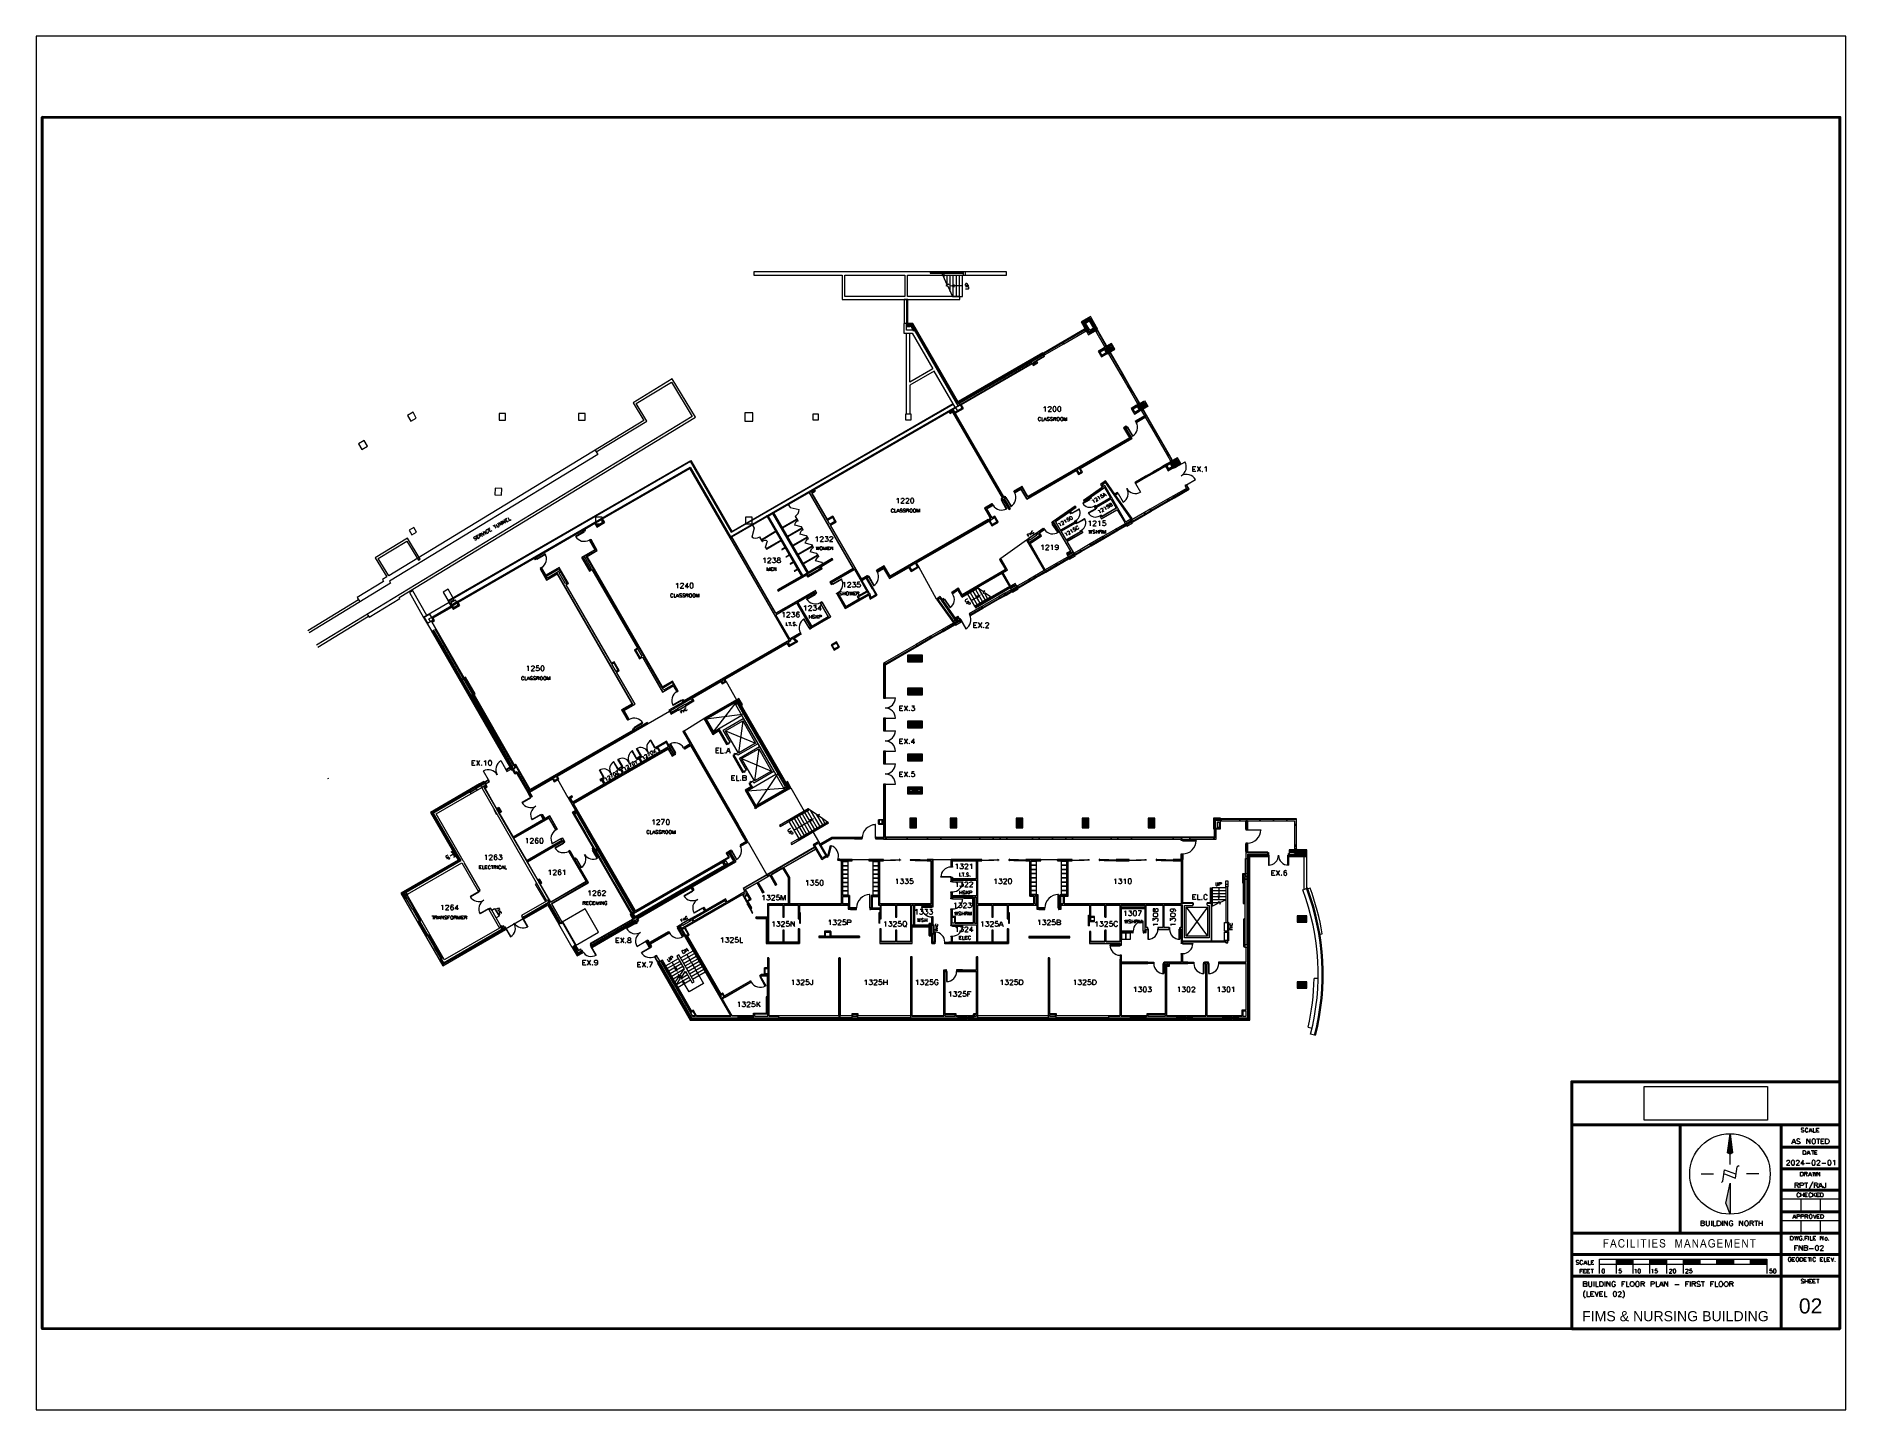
# Paper-space layout 'Layout1' of a CAD drawing. Header units: millimetres. Extents: x 26 to 231, y 20 to 176.
# The model-space entities are those that its viewports show. They can reach past a viewport. Long polylines and large blocks are cut down to what shows.
import ezdxf

# ---------------------------------------------------------------- set-up
doc = ezdxf.new("R2010")
doc.units = ezdxf.units.MM
for name, color, linetype in [('descriptions', 252, 'Continuous'), ('doors', 170, 'Continuous'), ('elevators', 3, 'Continuous'), ('exits', 251, 'Continuous'), ('rooms', 30, 'Continuous'), ('stairs down', 3, 'Continuous'), ('stairs up', 3, 'Continuous'), ('walls', 7, 'Continuous'), ('washrooms', 192, 'Continuous')]:
    doc.layers.add(name, color=color, linetype=linetype)
doc.styles.add('PDF ArialMT', font='arial.ttf')

psp = doc.layouts.get("Layout1")

msp = doc.modelspace()

# ---------------------------------------------------------------- texts
at = {"layer": 'walls', "attachment_point": 4, "style": 'PDF ArialMT'}
for s, insert, char_height in [('02', (6465, 437.7), 54), ('FIMS & NURSING BUILDING', (5688.2, 401.1), 36.209)]:
    msp.add_mtext(s, dxfattribs=dict(at, insert=insert, char_height=char_height))

# ---------------------------------------------------------------- hatches: boundary and pattern name
at = {"layer": 'walls', "transparency": 33554559}
for points in [[(5765.8, 647.2), (5765.8, 677.1), (5782.9, 677.1), (5782.9, 673.6), (5769.1, 673.6), (5769.1, 664.5), (5781.3, 664.5), (5781.3, 660.8), (5769.1, 660.8), (5769.1, 647.2)], [(5837.2, 657.7), (5840.7, 656.8), (5840.5, 656.3), (5840.5, 655.9), (5840.2, 655.4), (5840.2, 655.2), (5840, 654.7), (5840, 654.2), (5839.7, 653.7), (5839.5, 653.5), (5839.5, 653), (5839.3, 652.8), (5839, 652.3), (5838.8, 652.1), (5838.8, 651.6), (5838.6, 651.4), (5838.3, 651.2), (5838.1, 650.7), (5837.9, 650.5), (5837.6, 650.2), (5837.4, 650), (5837.2, 649.8), (5836.9, 649.5), (5836.7, 649.3), (5836.5, 649.1), (5836.2, 648.8), (5836, 648.6), (5835.8, 648.4), (5835.3, 648.1), (5835.1, 648.1), (5834.8, 647.9), (5834.4, 647.7), (5834.1, 647.7), (5833.9, 647.4), (5833.4, 647.2), (5833.2, 647.2), (5833, 647.2), (5832.5, 647), (5832.3, 647), (5831.8, 647), (5831.6, 646.7), (5831.1, 646.7), (5830.9, 646.7), (5830.4, 646.7), (5829.9, 646.7), (5829.7, 646.7), (5829.2, 646.7), (5828.8, 646.7), (5828.5, 646.7), (5828.1, 647), (5827.8, 647), (5827.4, 647), (5826.9, 647), (5826.6, 647.2), (5826.4, 647.2), (5825.9, 647.4), (5825.7, 647.4), (5825.2, 647.7), (5825, 647.7), (5824.8, 647.9), (5824.5, 647.9), (5824.1, 648.1), (5823.8, 648.4), (5823.6, 648.6), (5823.4, 648.6), (5823.4, 648.6), (5823.1, 648.8), (5822.7, 649.1), (5822.4, 649.3), (5822.2, 649.8), (5822, 650), (5821.7, 650.2), (5821.5, 650.5), (5821.3, 650.7), (5821, 651.2), (5820.8, 651.4), (5820.6, 651.6), (5820.6, 652.1), (5820.3, 652.3), (5820.1, 652.8), (5819.9, 653), (5819.9, 653.5), (5819.6, 654), (5819.4, 654.2), (5819.4, 654.4), (5819.2, 654.7), (5819.2, 655.2), (5818.9, 655.6), (5818.9, 655.9), (5818.7, 656.3), (5818.7, 656.8), (5818.7, 657), (5818.5, 657.5), (5818.5, 658), (5818.5, 658.2), (5818.2, 658.7), (5818.2, 659.1), (5818.2, 659.6), (5818.2, 659.8), (5818.2, 660.3), (5818, 660.8), (5818, 661.2), (5818, 661.7), (5818, 661.9), (5818, 662.4), (5818, 662.4), (5818, 662.9), (5818, 663.3), (5818, 663.8), (5818, 664.3), (5818.2, 664.7), (5818.2, 665.2), (5818.2, 665.4), (5818.2, 665.9), (5818.2, 666.4), (5818.5, 666.8), (5818.5, 667.1), (5818.5, 667.5), (5818.7, 668), (5818.7, 668.3), (5818.9, 668.7), (5818.9, 669), (5819.2, 669.4), (5819.2, 669.7), (5819.4, 670.1), (5819.4, 670.4), (5819.6, 670.6), (5819.6, 671.1), (5819.9, 671.3), (5820.1, 671.8), (5820.3, 672), (5820.6, 672.5), (5820.8, 672.7), (5821, 673.2), (5821.3, 673.4), (5821.3, 673.6), (5821.7, 673.9), (5822, 674.3), (5822.2, 674.6), (5822.4, 674.8), (5822.7, 675), (5822.9, 675.3), (5823.1, 675.5), (5823.6, 675.7), (5823.8, 676), (5823.8, 676), (5824.3, 676.2), (5824.5, 676.4), (5824.8, 676.4), (5825.2, 676.7), (5825.5, 676.9), (5825.7, 676.9), (5826.2, 677.1), (5826.4, 677.1), (5826.9, 677.4), (5827.1, 677.4), (5827.4, 677.4), (5827.8, 677.6), (5828.1, 677.6), (5828.5, 677.6), (5828.8, 677.6), (5829.2, 677.6), (5829.5, 677.8), (5829.9, 677.8), (5830.2, 677.8), (5830.4, 677.8), (5830.9, 677.8), (5831.3, 677.6), (5831.6, 677.6), (5832, 677.6), (5832.3, 677.6), (5832.7, 677.4), (5833, 677.4), (5833.4, 677.4), (5833.7, 677.1), (5833.9, 677.1), (5834.4, 676.9), (5834.6, 676.7), (5834.8, 676.7), (5835.3, 676.4), (5835.5, 676.2), (5835.8, 676), (5836, 675.7), (5836.2, 675.7), (5836.5, 675.5), (5836.7, 675.3), (5836.9, 675), (5837.2, 674.8), (5837.6, 674.3), (5837.9, 674.1), (5837.9, 673.9), (5838.1, 673.6), (5838.3, 673.2), (5838.6, 672.9), (5838.8, 672.7), (5839, 672.2), (5839, 672), (5839.3, 671.5), (5839.5, 671.1), (5839.5, 670.8), (5839.7, 670.4), (5840, 669.9), (5840, 669.7), (5840.2, 669.2), (5840.2, 669), (5836.9, 668), (5836.7, 668.5), (5836.5, 669), (5836.5, 669.4), (5836.2, 669.9), (5836, 670.1), (5836, 670.6), (5835.8, 670.8), (5835.5, 671.3), (5835.3, 671.5), (5835.1, 671.8), (5834.8, 672.2), (5834.8, 672.5), (5834.6, 672.7), (5834.4, 672.9), (5834.4, 672.9), (5833.9, 673.2), (5833.7, 673.4), (5833.4, 673.4), (5833.2, 673.6), (5832.7, 673.9), (5832.5, 673.9), (5832.3, 674.1), (5831.8, 674.1), (5831.6, 674.1), (5831.1, 674.3), (5830.9, 674.3), (5830.4, 674.3), (5829.9, 674.3), (5829.9, 674.3), (5829.7, 674.3), (5829.2, 674.3), (5828.8, 674.3), (5828.5, 674.3), (5828.1, 674.1), (5827.8, 674.1), (5827.6, 674.1), (5827.1, 673.9), (5826.9, 673.9), (5826.4, 673.6), (5826.2, 673.4), (5825.9, 673.4), (5825.7, 673.2), (5825.2, 672.9), (5825, 672.7), (5824.8, 672.5), (5824.5, 672.2), (5824.3, 672), (5824.1, 671.5), (5823.8, 671.3), (5823.6, 671.1), (5823.4, 670.8), (5823.1, 670.4), (5822.9, 670.1), (5822.9, 669.7), (5822.7, 669.4), (5822.4, 669), (5822.4, 668.5), (5822.4, 668.3), (5822.2, 667.8), (5822.2, 667.5), (5822, 667.1), (5822, 666.6), (5822, 666.4), (5821.7, 665.9), (5821.7, 665.4), (5821.7, 665), (5821.7, 664.7), (5821.5, 664.3), (5821.5, 663.8), (5821.5, 663.3), (5821.5, 663.1), (5821.5, 662.6), (5821.5, 662.4), (5821.5, 661.9), (5821.5, 661.5), (5821.5, 661.2), (5821.5, 660.8), (5821.5, 660.3), (5821.7, 659.8), (5821.7, 659.4), (5821.7, 658.9), (5821.7, 658.7), (5822, 658.2), (5822, 657.7), (5822, 657.5), (5822.2, 657), (5822.2, 656.8), (5822.2, 656.3), (5822.4, 656.1), (5822.4, 655.9), (5822.7, 655.4), (5822.7, 654.9), (5822.9, 654.7), (5823.1, 654.2), (5823.4, 654), (5823.6, 653.5), (5823.6, 653.3), (5823.8, 653), (5824.1, 652.6), (5824.3, 652.3), (5824.8, 652.1), (5825, 651.9), (5825.2, 651.6), (5825.5, 651.6), (5825.7, 651.4), (5825.9, 651.2), (5826.4, 650.9), (5826.6, 650.7), (5827.1, 650.7), (5827.4, 650.5), (5827.6, 650.5), (5828.1, 650.2), (5828.3, 650.2), (5828.8, 650.2), (5829, 650.2), (5829.5, 650.2), (5829.7, 650.2), (5829.7, 650.2), (5830.2, 650.2), (5830.4, 650.2), (5830.9, 650.2), (5831.1, 650.2), (5831.6, 650.2), (5831.8, 650.5), (5832.3, 650.5), (5832.5, 650.7), (5832.7, 650.7), (5833.2, 650.9), (5833.4, 651.2), (5833.7, 651.4), (5833.9, 651.6), (5834.4, 651.9), (5834.6, 652.1), (5834.8, 652.3), (5835.1, 652.6), (5835.3, 652.8), (5835.5, 653), (5835.5, 653.5), (5835.8, 653.7), (5836, 654), (5836.2, 654.4), (5836.2, 654.7), (5836.5, 655.2), (5836.7, 655.4), (5836.7, 655.9), (5836.9, 656.3), (5836.9, 656.8), (5837.2, 657.3), (5837.2, 657.7), (5837.2, 657.7)], [(5862.5, 647.2), (5862.5, 677.1), (5865.7, 677.1), (5865.7, 650.7), (5878.4, 650.7), (5878.4, 647.2)], [(5906.7, 647.2), (5906.7, 673.6), (5898.3, 673.6), (5898.3, 677.1), (5918.4, 677.1), (5918.4, 673.6), (5910, 673.6), (5910, 647.2)], [(5939.6, 647.2), (5939.6, 677.1), (5958.1, 677.1), (5958.1, 673.6), (5943.1, 673.6), (5943.1, 664.5), (5957.2, 664.5), (5957.2, 661), (5943.1, 661), (5943.1, 650.7), (5958.6, 650.7), (5958.6, 647.2)], [(5966.1, 656.8), (5969.3, 657.3), (5969.3, 656.8), (5969.3, 656.3), (5969.6, 655.9), (5969.6, 655.4), (5969.8, 655.2), (5969.8, 654.7), (5970, 654.4), (5970, 654), (5970.3, 653.7), (5970.3, 653.5), (5970.5, 653.3), (5970.7, 653), (5971, 652.6), (5971.2, 652.3), (5971.4, 652.1), (5971.7, 651.9), (5972.2, 651.6), (5972.4, 651.4), (5972.9, 651.2), (5972.9, 651.2), (5973.3, 650.9), (5973.6, 650.9), (5973.8, 650.7), (5974.3, 650.7), (5974.5, 650.5), (5975, 650.5), (5975.2, 650.5), (5975.7, 650.5), (5975.9, 650.2), (5976.4, 650.2), (5976.6, 650.2), (5976.8, 650.2), (5977.3, 650.2), (5977.5, 650.2), (5978, 650.2), (5978.2, 650.5), (5978.7, 650.5), (5978.9, 650.5), (5979.4, 650.7), (5979.6, 650.7), (5979.9, 650.9), (5980.3, 650.9), (5980.6, 651.2), (5981, 651.4), (5981.3, 651.6), (5981.5, 651.9), (5981.7, 652.1), (5982, 652.3), (5982.2, 652.6), (5982.4, 652.8), (5982.7, 653.3), (5982.9, 653.5), (5982.9, 654), (5983.1, 654.2), (5983.1, 654.7), (5983.1, 655.2), (5983.1, 655.4), (5983.1, 655.9), (5983.1, 656.3), (5983.1, 656.6), (5982.9, 657), (5982.7, 657.3), (5982.7, 657.7), (5982.4, 658), (5982.2, 658.2), (5982, 658.4), (5981.7, 658.7), (5981.5, 658.9), (5981.3, 659.1), (5980.8, 659.4), (5980.6, 659.4), (5980.1, 659.6), (5980.1, 659.6), (5979.9, 659.8), (5979.6, 659.8), (5979.4, 660.1), (5979.2, 660.1), (5978.7, 660.1), (5978.5, 660.3), (5978, 660.3), (5977.8, 660.5), (5977.3, 660.5), (5976.8, 660.8), (5976.4, 661), (5975.9, 661), (5975.7, 661), (5975.2, 661.2), (5974.7, 661.5), (5974.3, 661.5), (5973.8, 661.7), (5973.6, 661.7), (5973.1, 661.9), (5972.9, 661.9), (5972.4, 662.2), (5972.2, 662.2), (5971.9, 662.4), (5971.7, 662.4), (5971.2, 662.6), (5971, 662.6), (5971, 662.9), (5970.7, 662.9), (5970.3, 663.1), (5970, 663.3), (5969.8, 663.6), (5969.6, 663.8), (5969.1, 664.3), (5968.9, 664.5), (5968.6, 664.7), (5968.4, 665), (5968.2, 665.2), (5968.2, 665.7), (5967.9, 665.7), (5967.9, 666.1), (5967.7, 666.4), (5967.5, 666.8), (5967.5, 667.3), (5967.2, 667.5), (5967.2, 668), (5967.2, 668.5), (5967.2, 668.7), (5967, 669.2), (5967, 669.4), (5967, 669.9), (5967.2, 670.4), (5967.2, 670.6), (5967.2, 671.1), (5967.2, 671.5), (5967.5, 671.8), (5967.5, 672.2), (5967.7, 672.7), (5967.9, 672.9), (5967.9, 673.4), (5968.2, 673.6), (5968.2, 673.6), (5968.4, 674.1), (5968.6, 674.3), (5968.9, 674.6), (5969.1, 675), (5969.3, 675.3), (5969.6, 675.5), (5969.8, 675.7), (5970, 676), (5970.5, 676.2), (5970.7, 676.4), (5971, 676.7), (5971.4, 676.7), (5971.7, 676.9), (5971.9, 676.9), (5972.4, 677.1), (5972.6, 677.1), (5973.1, 677.4), (5973.3, 677.4), (5973.8, 677.6), (5974, 677.6), (5974.5, 677.6), (5974.7, 677.6), (5975.2, 677.6), (5975.4, 677.8), (5975.9, 677.8), (5976.1, 677.8), (5976.4, 677.8), (5976.8, 677.8), (5977.3, 677.6), (5977.5, 677.6), (5978, 677.6), (5978.2, 677.6), (5978.7, 677.6), (5978.9, 677.4), (5979.4, 677.4), (5979.6, 677.1), (5979.9, 677.1), (5980.3, 677.1), (5980.6, 676.9), (5980.8, 676.7), (5981, 676.7), (5981.5, 676.4), (5981.7, 676.2), (5982, 676.2), (5982.4, 676), (5982.7, 675.7), (5982.9, 675.5), (5983.1, 675.3), (5983.4, 674.8), (5983.6, 674.6), (5983.8, 674.3), (5984.1, 674.1), (5984.3, 673.6), (5984.3, 673.6), (5984.5, 673.2), (5984.8, 672.9), (5985, 672.5), (5985, 672), (5985.3, 671.8), (5985.3, 671.3), (5985.5, 671.1), (5985.5, 670.6), (5985.5, 670.1), (5985.5, 669.7), (5985.7, 669.4), (5985.7, 669), (5985.7, 668.7), (5982.4, 668.5), (5982.4, 669), (5982.2, 669.4), (5982.2, 669.9), (5982.2, 670.1), (5982, 670.6), (5982, 671.1), (5981.7, 671.3), (5981.5, 671.8), (5981.3, 672), (5981, 672.2), (5981, 672.5), (5980.8, 672.7), (5980.6, 672.7), (5980.3, 672.9), (5980.1, 673.2), (5979.9, 673.4), (5979.6, 673.6), (5979.4, 673.6), (5979.2, 673.9), (5978.7, 673.9), (5978.5, 674.1), (5978, 674.1), (5977.8, 674.1), (5977.3, 674.1), (5976.8, 674.3), (5976.6, 674.3), (5976.1, 674.3), (5975.9, 674.3), (5975.4, 674.3), (5975, 674.1), (5974.5, 674.1), (5974.3, 674.1), (5973.8, 674.1), (5973.6, 673.9), (5973.1, 673.9), (5972.9, 673.6), (5972.6, 673.6), (5972.4, 673.4), (5972.2, 673.2), (5971.9, 672.9), (5971.7, 672.9), (5971.4, 672.7), (5971.2, 672.5), (5971, 672), (5970.7, 671.8), (5970.7, 671.3), (5970.5, 671.1), (5970.5, 670.6), (5970.3, 670.4), (5970.3, 669.9), (5970.3, 669.7), (5970.3, 669.4), (5970.5, 669), (5970.5, 668.5), (5970.7, 668.3), (5970.7, 667.8), (5971, 667.5), (5971.2, 667.3), (5971.4, 667.1), (5971.4, 666.8), (5971.7, 666.8), (5971.9, 666.6), (5972.2, 666.6), (5972.4, 666.4), (5972.6, 666.4), (5972.9, 666.1), (5973.1, 665.9), (5973.6, 665.9), (5973.8, 665.7), (5974.3, 665.7), (5974.7, 665.4), (5975.2, 665.2), (5975.7, 665.2), (5976.1, 665), (5976.4, 665), (5976.8, 664.7), (5977.3, 664.7), (5977.8, 664.5), (5978.2, 664.5), (5978.7, 664.3), (5979.2, 664.3), (5979.4, 664), (5979.9, 664), (5980.1, 663.8), (5980.3, 663.8), (5980.8, 663.6), (5981, 663.6), (5981.3, 663.3), (5981.5, 663.3), (5981.7, 663.1), (5982, 663.1), (5982, 663.1), (5982.4, 662.9), (5982.7, 662.6), (5983.1, 662.4), (5983.4, 662.2), (5983.6, 661.9), (5984.1, 661.7), (5984.3, 661.5), (5984.5, 661.2), (5984.8, 661), (5985, 660.5), (5985.3, 660.3), (5985.3, 660.1), (5985.5, 660.1), (5985.5, 659.6), (5985.7, 659.4), (5986, 658.9), (5986, 658.7), (5986.2, 658.2), (5986.2, 657.7), (5986.2, 657.5), (5986.4, 657), (5986.4, 656.6), (5986.4, 656.1), (5986.4, 655.9), (5986.4, 655.6), (5986.4, 655.4), (5986.4, 654.9), (5986.4, 654.4), (5986.2, 654.2), (5986.2, 653.7), (5986.2, 653.3), (5986, 653), (5986, 652.6), (5985.7, 652.1), (5985.5, 651.9), (5985.5, 651.4), (5985.3, 651.2), (5985, 650.9), (5984.8, 650.5), (5984.5, 650.2), (5984.5, 650), (5984.1, 649.8), (5983.8, 649.3), (5983.6, 649.1), (5983.4, 648.8), (5983.1, 648.6), (5982.9, 648.4), (5982.4, 648.1), (5982.2, 648.1), (5982, 647.9), (5981.5, 647.7), (5981.3, 647.7), (5981, 647.4), (5980.6, 647.4), (5980.3, 647.2), (5980.1, 647.2), (5979.6, 647), (5979.4, 647), (5978.9, 647), (5978.7, 646.7), (5978.2, 646.7), (5978, 646.7), (5977.5, 646.7), (5977.3, 646.7), (5977.1, 646.7), (5976.6, 646.7), (5976.1, 646.7), (5975.9, 646.7), (5975.4, 646.7), (5975, 646.7), (5974.7, 647), (5974.3, 647), (5974, 647), (5973.6, 647), (5973.3, 647.2), (5973.1, 647.2), (5972.6, 647.4), (5972.4, 647.4), (5972.2, 647.4), (5971.7, 647.7), (5971.4, 647.9), (5971.2, 647.9), (5971, 648.1), (5970.5, 648.4), (5970.3, 648.6), (5970, 648.6), (5969.6, 648.8), (5969.3, 649.1), (5969.1, 649.3), (5968.9, 649.8), (5968.6, 650), (5968.4, 650.2), (5968.2, 650.5), (5967.9, 650.9), (5967.7, 651.2), (5967.5, 651.4), (5967.5, 651.9), (5967.2, 652.1), (5967, 652.6), (5966.8, 652.8), (5966.8, 653.3), (5966.5, 653.7), (5966.5, 654), (5966.5, 654.4), (5966.3, 654.9), (5966.3, 655.2), (5966.3, 655.6), (5966.1, 656.1), (5966.1, 656.6), (5966.1, 656.8)], [(6022.4, 647.2), (6022.4, 677.1), (6027.6, 677.1), (6033.7, 656.1), (6033.7, 655.4), (6033.9, 654.9), (6034.1, 654.4), (6034.1, 654), (6034.4, 653.7), (6034.4, 653.3), (6034.6, 652.8), (6034.6, 652.6), (6034.6, 652.1), (6034.8, 651.9), (6034.8, 651.6), (6034.8, 651.6), (6034.8, 651.9), (6035.1, 652.1), (6035.1, 652.3), (6035.1, 652.8), (6035.3, 653), (6035.3, 653.5), (6035.5, 654), (6035.5, 654.4), (6035.8, 654.9), (6035.8, 655.4), (6036, 655.9), (6036.2, 656.3), (6036.2, 656.3), (6042.3, 677.1), (6046.8, 677.1), (6046.8, 647.2), (6043.5, 647.2), (6043.5, 672.5), (6036.2, 647.2), (6033.2, 647.2), (6025.7, 672.7), (6025.7, 647.2)], [(6084, 647.2), (6084, 677.1), (6087.2, 677.1), (6100.8, 653.7), (6100.8, 677.1), (6104.1, 677.1), (6104.1, 647.2), (6100.6, 647.2), (6087, 670.8), (6087, 647.2)], [(6153.2, 658.9), (6153.2, 662.6), (6164, 662.6), (6164, 651.4), (6163.7, 651.2), (6163.5, 650.9), (6163, 650.7), (6162.8, 650.5), (6162.6, 650.2), (6162.3, 650), (6161.9, 649.8), (6161.6, 649.5), (6161.4, 649.3), (6160.9, 649.1), (6160.7, 648.8), (6160.5, 648.6), (6160, 648.6), (6159.8, 648.4), (6159.5, 648.1), (6159.1, 648.1), (6158.8, 647.9), (6158.6, 647.7), (6158.1, 647.7), (6157.9, 647.4), (6157.4, 647.4), (6157.2, 647.2), (6157, 647.2), (6156.5, 647.2), (6156.3, 647), (6155.8, 647), (6155.5, 647), (6155.1, 646.7), (6154.8, 646.7), (6154.4, 646.7), (6154.1, 646.7), (6153.7, 646.7), (6153.4, 646.7), (6153, 646.7), (6152.7, 646.7), (6152.3, 646.7), (6152, 646.7), (6151.6, 646.7), (6151.3, 647), (6150.9, 647), (6150.6, 647), (6150.2, 647.2), (6149.9, 647.2), (6149.5, 647.2), (6149.2, 647.4), (6149, 647.4), (6148.5, 647.7), (6148.3, 647.7), (6147.8, 647.9), (6147.6, 648.1), (6147.4, 648.1), (6147.1, 648.4), (6146.7, 648.6), (6146.7, 648.6), (6146.4, 648.8), (6146, 649.1), (6145.7, 649.3), (6145.5, 649.5), (6145, 649.8), (6144.8, 650), (6144.6, 650.2), (6144.3, 650.5), (6144.1, 650.7), (6143.9, 650.9), (6143.6, 651.4), (6143.4, 651.6), (6143.2, 651.9), (6142.9, 652.3), (6142.7, 652.6), (6142.5, 653), (6142.5, 653.3), (6142.2, 653.7), (6142, 654), (6142, 654), (6141.7, 654.4), (6141.7, 654.9), (6141.5, 655.2), (6141.5, 655.6), (6141.3, 655.9), (6141.3, 656.3), (6141, 656.8), (6141, 657), (6140.8, 657.5), (6140.8, 658), (6140.8, 658.2), (6140.6, 658.7), (6140.6, 659.1), (6140.6, 659.4), (6140.6, 659.8), (6140.6, 660.3), (6140.3, 660.8), (6140.3, 661.2), (6140.3, 661.7), (6140.3, 661.9), (6140.3, 662.2), (6140.3, 662.6), (6140.3, 662.9), (6140.3, 663.3), (6140.6, 663.8), (6140.6, 664.3), (6140.6, 664.5), (6140.6, 665), (6140.6, 665.4), (6140.8, 665.9), (6140.8, 666.1), (6140.8, 666.6), (6141, 667.1), (6141, 667.3), (6141, 667.8), (6141.3, 668.3), (6141.3, 668.5), (6141.5, 669), (6141.5, 669.4), (6141.7, 669.7), (6142, 670.1), (6142, 670.4), (6142.2, 670.6), (6142.2, 671.1), (6142.5, 671.5), (6142.7, 671.8), (6142.9, 672.2), (6143.2, 672.5), (6143.4, 672.7), (6143.6, 673.2), (6143.6, 673.4), (6143.9, 673.6), (6144.3, 674.1), (6144.6, 674.3), (6144.8, 674.6), (6145, 674.8), (6145.3, 675), (6145.5, 675.3), (6145.7, 675.5), (6146.2, 675.7), (6146.4, 676), (6146.4, 676), (6146.7, 676.2), (6147.1, 676.2), (6147.4, 676.4), (6147.6, 676.7), (6148.1, 676.7), (6148.3, 676.9), (6148.5, 676.9), (6149, 677.1), (6149.2, 677.1), (6149.7, 677.4), (6149.9, 677.4), (6150.2, 677.4), (6150.6, 677.6), (6150.9, 677.6), (6151.3, 677.6), (6151.8, 677.6), (6152, 677.6), (6152.5, 677.8), (6152.7, 677.8), (6153.2, 677.8), (6153.4, 677.8), (6153.9, 677.8), (6154.4, 677.6), (6154.6, 677.6), (6155.1, 677.6), (6155.3, 677.6), (6155.8, 677.6), (6156, 677.4), (6156.5, 677.4), (6156.7, 677.4), (6157, 677.1), (6157.4, 677.1), (6157.7, 676.9), (6158.1, 676.9), (6158.1, 676.7), (6158.6, 676.4), (6158.8, 676.4), (6159.3, 676.2), (6159.5, 676), (6159.8, 675.7), (6160.2, 675.5), (6160.5, 675.3), (6160.7, 675), (6160.9, 674.8), (6161.2, 674.6), (6161.4, 674.1), (6161.6, 673.9), (6161.6, 673.9), (6161.9, 673.4), (6162.1, 673.2), (6162.3, 672.9), (6162.3, 672.5), (6162.6, 672.2), (6162.8, 671.8), (6162.8, 671.5), (6163, 671.1), (6163, 670.6), (6163.3, 670.4), (6163.3, 669.9), (6163.5, 669.4), (6163.5, 669), (6163.7, 669), (6160.5, 667.8), (6160.5, 668.3), (6160.2, 668.7), (6160.2, 669.2), (6160, 669.7), (6160, 669.9), (6159.8, 670.4), (6159.5, 670.6), (6159.5, 671.1), (6159.3, 671.3), (6159.1, 671.5), (6159.1, 671.8), (6158.8, 672), (6158.6, 672.2), (6158.1, 672.5), (6157.9, 672.7), (6157.7, 672.9), (6157.4, 673.2), (6157, 673.4), (6156.7, 673.6), (6156.5, 673.6), (6156, 673.9), (6155.8, 673.9), (6155.3, 674.1), (6155.1, 674.1), (6154.8, 674.3), (6154.4, 674.3), (6154.1, 674.3), (6153.7, 674.3), (6153.2, 674.3), (6153.2, 674.3), (6152.7, 674.3), (6152.5, 674.3), (6152, 674.3), (6151.6, 674.3), (6151.3, 674.1), (6150.9, 674.1), (6150.6, 674.1), (6150.4, 673.9), (6149.9, 673.9), (6149.7, 673.9), (6149.5, 673.6), (6149.2, 673.6), (6148.8, 673.4), (6148.5, 673.2), (6148.3, 672.9), (6147.8, 672.7), (6147.6, 672.5), (6147.4, 672.2), (6147.1, 672), (6146.9, 671.8), (6146.7, 671.5), (6146.4, 671.3), (6146.2, 671.1), (6146, 670.6), (6145.7, 670.4), (6145.7, 670.1), (6145.5, 669.7), (6145.3, 669.4), (6145, 669), (6145, 668.5), (6144.8, 668.5), (6144.8, 668), (6144.6, 667.5), (6144.6, 667.3), (6144.3, 666.8), (6144.3, 666.4), (6144.3, 666.1), (6144.1, 665.7), (6144.1, 665.2), (6144.1, 665), (6144.1, 664.5), (6143.9, 664), (6143.9, 663.6), (6143.9, 663.1), (6143.9, 662.9), (6143.9, 662.4), (6143.9, 661.9), (6143.9, 661.5), (6143.9, 661), (6143.9, 660.5), (6144.1, 660.1), (6144.1, 659.6), (6144.1, 659.1), (6144.1, 658.9), (6144.3, 658.4), (6144.3, 658), (6144.3, 657.7), (6144.6, 657.3), (6144.6, 657), (6144.8, 656.6), (6144.8, 656.3), (6145, 655.9), (6145, 655.6), (6145.3, 655.2), (6145.5, 654.9), (6145.7, 654.4), (6145.7, 654.2), (6146, 654), (6146.2, 653.5), (6146.4, 653.3), (6146.7, 653), (6146.9, 652.8), (6147.4, 652.6), (6147.6, 652.3), (6147.8, 652.1), (6148.1, 651.9), (6148.5, 651.6), (6148.5, 651.6), (6148.8, 651.4), (6149.2, 651.2), (6149.5, 651.2), (6149.7, 650.9), (6150.2, 650.9), (6150.4, 650.7), (6150.9, 650.7), (6151.1, 650.5), (6151.6, 650.5), (6151.8, 650.5), (6152, 650.5), (6152.5, 650.2), (6152.7, 650.2), (6153.2, 650.2), (6153.2, 650.2), (6153.7, 650.2), (6153.9, 650.2), (6154.4, 650.5), (6154.6, 650.5), (6155.1, 650.5), (6155.3, 650.5), (6155.8, 650.7), (6156, 650.7), (6156.3, 650.9), (6156.7, 650.9), (6157, 651.2), (6157.4, 651.2), (6157.4, 651.4), (6157.9, 651.4), (6158.4, 651.6), (6158.6, 651.9), (6159.1, 652.1), (6159.3, 652.3), (6159.5, 652.6), (6160, 652.8), (6160.2, 652.8), (6160.5, 653), (6160.7, 653.3), (6160.7, 653.5), (6160.7, 658.9)], [(6173.1, 647.2), (6173.1, 677.1), (6191.3, 677.1), (6191.3, 673.6), (6176.4, 673.6), (6176.4, 664.5), (6190.4, 664.5), (6190.4, 661), (6176.4, 661), (6176.4, 650.7), (6192, 650.7), (6192, 647.2)], [(6200.5, 647.2), (6200.5, 677.1), (6205.6, 677.1), (6211.7, 656.1), (6211.7, 655.4), (6211.9, 654.9), (6211.9, 654.4), (6212.2, 654), (6212.2, 653.7), (6212.4, 653.3), (6212.4, 652.8), (6212.6, 652.6), (6212.6, 652.1), (6212.6, 651.9), (6212.9, 651.6), (6212.9, 651.6), (6212.9, 651.9), (6213.1, 652.1), (6213.1, 652.3), (6213.1, 652.8), (6213.3, 653), (6213.3, 653.5), (6213.6, 654), (6213.6, 654.4), (6213.8, 654.9), (6213.8, 655.4), (6214, 655.9), (6214.3, 656.3), (6214.3, 656.3), (6220.3, 677.1), (6224.8, 677.1), (6224.8, 647.2), (6221.5, 647.2), (6221.5, 672.5), (6214.3, 647.2), (6211.2, 647.2), (6203.7, 672.7), (6203.7, 647.2)], [(6234.4, 647.2), (6234.4, 677.1), (6252.6, 677.1), (6252.6, 673.6), (6237.7, 673.6), (6237.7, 664.5), (6251.7, 664.5), (6251.7, 661), (6237.7, 661), (6237.7, 650.7), (6253.3, 650.7), (6253.3, 647.2)], [(6261.8, 647.2), (6261.8, 677.1), (6265.3, 677.1), (6278.8, 653.7), (6278.8, 677.1), (6281.9, 677.1), (6281.9, 647.2), (6278.6, 647.2), (6265, 670.8), (6265, 647.2)], [(6298, 647.2), (6298, 673.6), (6289.6, 673.6), (6289.6, 677.1), (6310, 677.1), (6310, 673.6), (6301.5, 673.6), (6301.5, 647.2)]]:
    msp.add_hatch(color=256, dxfattribs=at).paths.add_polyline_path(points)
h = msp.add_hatch(color=256, dxfattribs=at)
h.paths.add_polyline_path([(5788.5, 647.2), (5798.3, 677.1), (5801.9, 677.1), (5812.4, 647.2), (5808.6, 647.2), (5805.6, 656.3), (5794.8, 656.3), (5792, 647.2)], flags=0)
h.paths.add_polyline_path([(5795.8, 659.6), (5804.4, 659.6), (5801.9, 667.8), (5801.6, 668.3), (5801.6, 668.7), (5801.4, 669.2), (5801.4, 669.7), (5801.2, 670.1), (5801.2, 670.6), (5800.9, 671.1), (5800.7, 671.3), (5800.7, 671.8), (5800.7, 672), (5800.4, 672.5), (5800.4, 672.9), (5800.2, 673.2), (5800.2, 673.4), (5800.2, 673.9), (5800, 674.1), (5800, 673.6), (5800, 673.4), (5799.7, 672.9), (5799.7, 672.5), (5799.7, 672), (5799.5, 671.8), (5799.5, 671.3), (5799.3, 670.8), (5799.3, 670.6), (5799.3, 670.1), (5799, 669.7), (5799, 669.2), (5798.8, 669), (5798.8, 668.5), (5798.6, 668.3)], flags=0)
h = msp.add_hatch(color=256, dxfattribs=at)
h.paths.add_polyline_path([(6053.3, 647.2), (6063.1, 677.1), (6066.9, 677.1), (6077.2, 647.2), (6073.4, 647.2), (6070.4, 656.3), (6059.9, 656.3), (6057.1, 647.2)], flags=0)
h.paths.add_polyline_path([(6060.8, 659.6), (6069.5, 659.6), (6066.7, 667.8), (6066.7, 668.3), (6066.4, 668.7), (6066.4, 669.2), (6066.2, 669.7), (6066, 670.1), (6066, 670.6), (6065.7, 671.1), (6065.7, 671.3), (6065.5, 671.8), (6065.5, 672), (6065.5, 672.5), (6065.3, 672.9), (6065.3, 673.2), (6065, 673.4), (6065, 673.9), (6065, 674.1), (6064.8, 673.6), (6064.8, 673.4), (6064.8, 672.9), (6064.6, 672.5), (6064.6, 672), (6064.6, 671.8), (6064.3, 671.3), (6064.3, 670.8), (6064.1, 670.6), (6064.1, 670.1), (6064.1, 669.7), (6063.9, 669.2), (6063.9, 669), (6063.6, 668.5), (6063.6, 668.3)], flags=0)
h = msp.add_hatch(color=256, dxfattribs=at)
h.paths.add_polyline_path([(6110.9, 647.2), (6120.5, 677.1), (6124.2, 677.1), (6134.7, 647.2), (6130.8, 647.2), (6127.7, 656.3), (6117.2, 656.3), (6114.4, 647.2)], flags=0)
h.paths.add_polyline_path([(6118.1, 659.6), (6126.8, 659.6), (6124.2, 667.8), (6124, 668.3), (6123.7, 668.7), (6123.7, 669.2), (6123.5, 669.7), (6123.5, 670.1), (6123.3, 670.6), (6123.3, 671.1), (6123, 671.3), (6123, 671.8), (6122.8, 672), (6122.8, 672.5), (6122.6, 672.9), (6122.6, 673.2), (6122.6, 673.4), (6122.3, 673.9), (6122.3, 674.1), (6122.3, 673.6), (6122.1, 673.4), (6122.1, 672.9), (6122.1, 672.5), (6121.9, 672), (6121.9, 671.8), (6121.6, 671.3), (6121.6, 670.8), (6121.6, 670.6), (6121.4, 670.1), (6121.4, 669.7), (6121.2, 669.2), (6121.2, 669), (6120.9, 668.5), (6120.9, 668.3)], flags=0)

# ---------------------------------------------------------------- linework, layer by layer
at = {"layer": 'descriptions', "lineweight": 9}
for points in [[(3748.6, 3617.5), (3747.9, 3618.6), (3746.9, 3619.8), (3745.8, 3620.3), (3743.4, 3620.3), (3742.2, 3619.8), (3741.1, 3618.6), (3740.6, 3617.5), (3739.9, 3615.8), (3739.9, 3613), (3740.6, 3611.1), (3741.1, 3610), (3742.2, 3609), (3743.4, 3608.3), (3745.8, 3608.3), (3746.9, 3609), (3747.9, 3610), (3748.6, 3611.1)], [(3752.5, 3620.3), (3752.5, 3608.3), (3759.3, 3608.3)], [(3760.5, 3608.3), (3765.2, 3620.3), (3769.6, 3608.3)], [(3762.4, 3612.3), (3768, 3612.3)], [(3779.9, 3618.6), (3778.7, 3619.8), (3777.1, 3620.3), (3774.8, 3620.3), (3773.1, 3619.8), (3772, 3618.6), (3772, 3617.5), (3772.4, 3616.3), (3773.1, 3615.8), (3774.3, 3615.1), (3777.6, 3614.2), (3778.7, 3613.5), (3779.4, 3613), (3779.9, 3611.8), (3779.9, 3610), (3778.7, 3609), (3777.1, 3608.3), (3774.8, 3608.3), (3773.1, 3609), (3772, 3610)], [(3791.4, 3618.6), (3790.2, 3619.8), (3788.6, 3620.3), (3786.2, 3620.3), (3784.6, 3619.8), (3783.4, 3618.6), (3783.4, 3617.5), (3783.9, 3616.3), (3784.6, 3615.8), (3785.8, 3615.1), (3789, 3614.2), (3790.2, 3613.5), (3790.9, 3613), (3791.4, 3611.8), (3791.4, 3610), (3790.2, 3609), (3788.6, 3608.3), (3786.2, 3608.3), (3784.6, 3609), (3783.4, 3610)], [(3795.3, 3608.3), (3795.3, 3620.3), (3800.5, 3620.3), (3802.4, 3619.8), (3802.8, 3619.3), (3803.3, 3618.2), (3803.3, 3617), (3802.8, 3615.8), (3802.4, 3615.1), (3800.5, 3614.6), (3795.3, 3614.6)], [(3799.3, 3614.6), (3803.3, 3608.3)], [(3832.5, 3608.3), (3832.5, 3620.3), (3837.2, 3608.3), (3841.7, 3620.3), (3841.7, 3608.3)], [(3221.3, 3289.5), (3220.8, 3290.7), (3219.7, 3291.8), (3218.5, 3292.3), (3216.2, 3292.3), (3215, 3291.8), (3214.1, 3290.7), (3213.4, 3289.5), (3212.9, 3287.9), (3212.9, 3285.1), (3213.4, 3283.2), (3214.1, 3282.3), (3215, 3281.1), (3216.2, 3280.4), (3218.5, 3280.4), (3219.7, 3281.1), (3220.8, 3282.3), (3221.3, 3283.2)], [(3225.3, 3292.3), (3225.3, 3280.4), (3232.3, 3280.4)], [(3233.5, 3280.4), (3237.9, 3292.3), (3242.6, 3280.4)], [(3235.1, 3284.4), (3240.7, 3284.4)], [(3252.9, 3290.7), (3251.7, 3291.8), (3249.8, 3292.3), (3247.7, 3292.3), (3245.9, 3291.8), (3244.7, 3290.7), (3244.7, 3289.5), (3245.4, 3288.3), (3245.9, 3287.9), (3247, 3287.4), (3250.6, 3286.2), (3251.7, 3285.5), (3252.2, 3285.1), (3252.9, 3283.9), (3252.9, 3282.3), (3251.7, 3281.1), (3249.8, 3280.4), (3247.7, 3280.4), (3245.9, 3281.1), (3244.7, 3282.3)], [(3264.1, 3290.7), (3263.2, 3291.8), (3261.3, 3292.3), (3259, 3292.3), (3257.3, 3291.8), (3256.2, 3290.7), (3256.2, 3289.5), (3256.9, 3288.3), (3257.3, 3287.9), (3258.5, 3287.4), (3262, 3286.2), (3263.2, 3285.5), (3263.7, 3285.1), (3264.1, 3283.9), (3264.1, 3282.3), (3263.2, 3281.1), (3261.3, 3280.4), (3259, 3280.4), (3257.3, 3281.1), (3256.2, 3282.3)], [(3268.3, 3280.4), (3268.3, 3292.3), (3273.5, 3292.3), (3275.1, 3291.8), (3275.6, 3291.4), (3276.3, 3290.2), (3276.3, 3289), (3275.6, 3287.9), (3275.1, 3287.4), (3273.5, 3286.7), (3268.3, 3286.7)], [(3272.3, 3286.7), (3276.3, 3280.4)], [(3305.3, 3280.4), (3305.3, 3292.3), (3310, 3280.4), (3314.4, 3292.3), (3314.4, 3280.4)], [(2943.7, 3157.1), (2946.5, 3145.2), (2949.3, 3157.1), (2952.1, 3145.2), (2954.9, 3157.1)], [(2971, 3145.2), (2971, 3157.1), (2975.5, 3145.2), (2980.1, 3157.1), (2980.1, 3145.2)], [(2992.1, 3145.2), (2984.6, 3145.2), (2984.6, 3157.1), (2992.1, 3157.1)], [(2984.6, 3151.5), (2989.3, 3151.5)], [(2995.6, 3145.2), (2995.6, 3157.1), (3003.5, 3145.2), (3003.5, 3157.1)], [(2768.9, 3070.3), (2768.9, 3082.3), (2773.4, 3070.3), (2778, 3082.3), (2778, 3070.3)], [(2790, 3070.3), (2782.5, 3070.3), (2782.5, 3082.3), (2790, 3082.3)], [(2782.5, 3076.6), (2787.2, 3076.6)], [(2793.5, 3070.3), (2793.5, 3082.3), (2801.4, 3070.3), (2801.4, 3082.3)], [(2431.1, 2985.4), (2430.7, 2986.6), (2429.5, 2987.7), (2428.3, 2988.2), (2426, 2988.2), (2424.8, 2987.7), (2423.7, 2986.6), (2423.2, 2985.4), (2422.5, 2983.8), (2422.5, 2981), (2423.2, 2979.1), (2423.7, 2977.9), (2424.8, 2976.8), (2426, 2976.3), (2428.3, 2976.3), (2429.5, 2976.8), (2430.7, 2977.9), (2431.1, 2979.1)], [(2435.1, 2988.2), (2435.1, 2976.3), (2441.9, 2976.3)], [(2443.1, 2976.3), (2447.7, 2988.2), (2452.2, 2976.3)], [(2462.5, 2986.6), (2461.3, 2987.7), (2459.7, 2988.2), (2457.3, 2988.2), (2455.7, 2987.7), (2454.5, 2986.6), (2454.5, 2985.4), (2455.2, 2984.2), (2455.7, 2983.8), (2456.9, 2983.1), (2460.4, 2981.9), (2461.3, 2981.4), (2462, 2981), (2462.5, 2979.8), (2462.5, 2977.9), (2461.3, 2976.8), (2459.7, 2976.3), (2457.3, 2976.3), (2455.7, 2976.8), (2454.5, 2977.9)], [(2473.9, 2986.6), (2472.8, 2987.7), (2471.1, 2988.2), (2468.8, 2988.2), (2467.2, 2987.7), (2466, 2986.6), (2466, 2985.4), (2466.5, 2984.2), (2467.2, 2983.8), (2468.3, 2983.1), (2471.6, 2981.9), (2472.8, 2981.4), (2473.5, 2981), (2473.9, 2979.8), (2473.9, 2977.9), (2472.8, 2976.8), (2471.1, 2976.3), (2468.8, 2976.3), (2467.2, 2976.8), (2466, 2977.9)], [(2477.9, 2976.3), (2477.9, 2988.2), (2483.1, 2988.2), (2484.9, 2987.7), (2485.4, 2987), (2485.9, 2986.1), (2485.9, 2984.9), (2485.4, 2983.8), (2484.9, 2983.1), (2483.1, 2982.6), (2477.9, 2982.6)], [(2481.9, 2982.6), (2485.9, 2976.3)], [(2515.1, 2976.3), (2515.1, 2988.2), (2519.8, 2976.3), (2524.2, 2988.2), (2524.2, 2976.3)], [(3035.6, 2993.6), (3034.4, 2994.8), (3032.8, 2995.5), (3030.4, 2995.5), (3028.6, 2994.8), (3027.6, 2993.6), (3027.6, 2992.4), (3028.1, 2991.5), (3028.6, 2990.8), (3029.7, 2990.3), (3033.2, 2989.2), (3034.4, 2988.5), (3034.9, 2988), (3035.6, 2986.8), (3035.6, 2985.2), (3034.4, 2984), (3032.8, 2983.3), (3030.4, 2983.3), (3028.6, 2984), (3027.6, 2985.2)], [(3039.6, 2995.5), (3039.6, 2983.3)], [(3039.6, 2989.6), (3047.5, 2989.6)], [(3047.5, 2995.5), (3047.5, 2983.3)], [(3063.4, 2995.5), (3066.5, 2983.3), (3069.3, 2995.5), (3072.1, 2983.3), (3074.9, 2995.5)], [(3085.9, 2983.3), (3078.4, 2983.3), (3078.4, 2995.5), (3085.9, 2995.5)], [(3078.4, 2989.6), (3083.1, 2989.6)], [(3089.1, 2983.3), (3089.1, 2995.5), (3094.3, 2995.5), (3096.2, 2994.8), (3096.6, 2994.3), (3097.3, 2993.1), (3097.3, 2992), (3096.6, 2990.8), (3096.2, 2990.3), (3094.3, 2989.6), (3089.1, 2989.6)], [(3093.4, 2989.6), (3097.3, 2983.3)], [(2444.9, 2980.3), (2450.6, 2980.3)], [(2837, 2885.8), (2837, 2873.8)], [(2845.6, 2885.8), (2853.6, 2885.8)], [(2849.6, 2885.8), (2849.6, 2873.8)], [(2869.5, 2884.1), (2868.3, 2885.1), (2866.7, 2885.8), (2864.4, 2885.8), (2862.7, 2885.1), (2861.5, 2884.1), (2861.5, 2883), (2862, 2881.8), (2862.7, 2881.1), (2863.9, 2880.6), (2867.2, 2879.4), (2868.3, 2879), (2869, 2878.3), (2869.5, 2877.1), (2869.5, 2875.5), (2868.3, 2874.3), (2866.7, 2873.8), (2864.4, 2873.8), (2862.7, 2874.3), (2861.5, 2875.5)], [(2919.1, 2911.7), (2919.1, 2899.8)], [(2919.1, 2906.1), (2927.3, 2906.1)], [(2927.3, 2911.7), (2927.3, 2899.8)], [(2939.2, 2910.1), (2938, 2911.3), (2936.4, 2911.7), (2934.1, 2911.7), (2932.2, 2911.3), (2931.3, 2910.1), (2931.3, 2908.9), (2931.7, 2907.7), (2932.2, 2907.3), (2933.4, 2906.6), (2936.9, 2905.6), (2938, 2904.9), (2938.5, 2904.5), (2939.2, 2903.3), (2939.2, 2901.4), (2938, 2900.5), (2936.4, 2899.8), (2934.1, 2899.8), (2932.2, 2900.5), (2931.3, 2901.4)], [(2943.2, 2911.7), (2943.2, 2899.8)], [(2951.1, 2911.7), (2943.2, 2903.8)], [(2946, 2906.6), (2951.1, 2899.8)], [(2955.1, 2899.8), (2955.1, 2911.7), (2960.3, 2911.7), (2962.1, 2911.3), (2962.6, 2910.8), (2963.1, 2909.6), (2963.1, 2907.7), (2962.6, 2906.6), (2962.1, 2906.1), (2960.3, 2905.6), (2955.1, 2905.6)], [(1896.9, 2689), (1896.2, 2690.2), (1895.2, 2691.4), (1894.1, 2691.8), (1891.7, 2691.8), (1890.6, 2691.4), (1889.4, 2690.2), (1888.9, 2689), (1888.2, 2687.4), (1888.2, 2684.4), (1888.9, 2682.7), (1889.4, 2681.6), (1890.6, 2680.4), (1891.7, 2679.9), (1894.1, 2679.9), (1895.2, 2680.4), (1896.2, 2681.6), (1896.9, 2682.7)], [(1900.8, 2691.8), (1900.8, 2679.9), (1907.6, 2679.9)], [(1908.8, 2679.9), (1913.5, 2691.8), (1917.9, 2679.9)], [(1910.7, 2683.9), (1916.3, 2683.9)], [(1928.2, 2690.2), (1927, 2691.4), (1925.4, 2691.8), (1923.1, 2691.8), (1921.4, 2691.4), (1920.3, 2690.2), (1920.3, 2689), (1920.7, 2687.9), (1921.4, 2687.4), (1922.6, 2686.7), (1925.9, 2685.5), (1927, 2685.1), (1927.7, 2684.4), (1928.2, 2683.2), (1928.2, 2681.6), (1927, 2680.4), (1925.4, 2679.9), (1923.1, 2679.9), (1921.4, 2680.4), (1920.3, 2681.6)], [(1939.7, 2690.2), (1938.5, 2691.4), (1936.9, 2691.8), (1934.5, 2691.8), (1932.9, 2691.4), (1931.7, 2690.2), (1931.7, 2689), (1932.2, 2687.9), (1932.9, 2687.4), (1934.1, 2686.7), (1937.3, 2685.5), (1938.5, 2685.1), (1939.2, 2684.4), (1939.7, 2683.2), (1939.7, 2681.6), (1938.5, 2680.4), (1936.9, 2679.9), (1934.5, 2679.9), (1932.9, 2680.4), (1931.7, 2681.6)], [(1943.7, 2679.9), (1943.7, 2691.8), (1948.8, 2691.8), (1950.7, 2691.4), (1951.1, 2690.7), (1951.6, 2689.5), (1951.6, 2688.3), (1951.1, 2687.4), (1950.7, 2686.7), (1948.8, 2686.2), (1943.7, 2686.2)], [(1947.6, 2686.2), (1951.6, 2679.9)], [(1980.8, 2679.9), (1980.8, 2691.8), (1985.5, 2679.9), (1990, 2691.8), (1990, 2679.9)], [(1745.3, 2003), (1737.8, 2003), (1737.8, 2014.9), (1745.3, 2014.9)], [(1748.8, 2014.9), (1748.8, 2003), (1755.6, 2003)], [(1765.9, 2003), (1758.4, 2003), (1758.4, 2014.9), (1765.9, 2014.9)], [(1777.3, 2012.1), (1776.6, 2013.2), (1775.5, 2014.4), (1774.3, 2014.9), (1772.2, 2014.9), (1771, 2014.4), (1769.9, 2013.2), (1769.4, 2012.1), (1768.7, 2010.4), (1768.7, 2007.4), (1769.4, 2005.8), (1769.9, 2004.6), (1771, 2003.4), (1772.2, 2003), (1774.3, 2003), (1775.5, 2003.4), (1776.6, 2004.6), (1777.3, 2005.8)], [(1779.4, 2014.9), (1787.6, 2014.9)], [(1783.7, 2014.9), (1783.7, 2003)], [(1790.4, 2003), (1790.4, 2014.9), (1795.6, 2014.9), (1797.2, 2014.4), (1797.9, 2013.7), (1798.4, 2012.5), (1798.4, 2011.4), (1797.9, 2010.4), (1797.2, 2009.7), (1795.6, 2009.3), (1790.4, 2009.3)], [(1802.4, 2014.9), (1802.4, 2003)], [(1815, 2012.1), (1814.3, 2013.2), (1813.4, 2014.4), (1812.2, 2014.9), (1809.9, 2014.9), (1808.7, 2014.4), (1807.5, 2013.2), (1807, 2012.1), (1806.3, 2010.4), (1806.3, 2007.4), (1807, 2005.8), (1807.5, 2004.6), (1808.7, 2003.4), (1809.9, 2003), (1812.2, 2003), (1813.4, 2003.4), (1814.3, 2004.6), (1815, 2005.8)], [(1817.3, 2003), (1821.8, 2014.9), (1826.5, 2003)], [(1829.3, 2014.9), (1829.3, 2003), (1836.1, 2003)], [(1737.8, 2009.3), (1742.5, 2009.3)], [(1758.4, 2009.3), (1763.1, 2009.3)], [(1794.4, 2009.3), (1798.4, 2003)], [(1819, 2006.9), (1824.6, 2006.9)], [(3457.8, 1988.5), (3457.8, 1976.3)], [(3466.5, 1988.5), (3474.4, 1988.5)], [(3470.4, 1988.5), (3470.4, 1976.3)], [(3490.6, 1986.6), (3489.4, 1987.8), (3487.7, 1988.5), (3485.4, 1988.5), (3483.5, 1987.8), (3482.6, 1986.6), (3482.6, 1985.4), (3483.1, 1984.2), (3483.5, 1983.8), (3484.7, 1983.3), (3488.2, 1982.1), (3489.4, 1981.4), (3489.8, 1981), (3490.6, 1979.8), (3490.6, 1978.2), (3489.4, 1977), (3487.7, 1976.3), (3485.4, 1976.3), (3483.5, 1977), (3482.6, 1978.2)], [(2109, 1874.8), (2109, 1886.7), (2114.2, 1886.7), (2115.8, 1886.2), (2116.5, 1885.5), (2117, 1884.4), (2117, 1883.2), (2116.5, 1882.3), (2115.8, 1881.6), (2114.2, 1881.1), (2109, 1881.1)], [(2113, 1881.1), (2117, 1874.8)], [(2128.4, 1874.8), (2121, 1874.8), (2121, 1886.7), (2128.4, 1886.7)], [(2121, 1881.1), (2125.6, 1881.1)], [(2139.9, 1883.9), (2139.2, 1885.1), (2138.3, 1886.2), (2137.1, 1886.7), (2134.8, 1886.7), (2133.6, 1886.2), (2132.4, 1885.1), (2132, 1883.9), (2131.3, 1882.3), (2131.3, 1879.2), (2132, 1877.6), (2132.4, 1876.4), (2133.6, 1875.2), (2134.8, 1874.8), (2137.1, 1874.8), (2138.3, 1875.2), (2139.2, 1876.4), (2139.9, 1877.6)], [(2151.4, 1874.8), (2143.9, 1874.8), (2143.9, 1886.7), (2151.4, 1886.7)], [(2143.9, 1881.1), (2148.6, 1881.1)], [(2154.6, 1886.7), (2154.6, 1874.8)], [(2157.7, 1886.7), (2162.1, 1874.8), (2166.8, 1886.7)], [(2169.6, 1886.7), (2169.6, 1874.8)], [(2174.1, 1874.8), (2174.1, 1886.7), (2182.3, 1874.8), (2182.3, 1886.7)], [(2194.6, 1883.9), (2194.2, 1885.1), (2193, 1886.2), (2191.8, 1886.7), (2189.5, 1886.7), (2188.6, 1886.2), (2187.4, 1885.1), (2186.7, 1883.9), (2186.2, 1882.3), (2186.2, 1879.2), (2186.7, 1877.6), (2187.4, 1876.4), (2188.6, 1875.2), (2189.5, 1874.8), (2191.8, 1874.8), (2193, 1875.2), (2194.2, 1876.4), (2194.6, 1877.6), (2194.6, 1879.2), (2191.8, 1879.2)], [(3457.8, 1924.4), (3457.8, 1912.2)], [(3457.8, 1918.5), (3466, 1918.5)], [(3466, 1924.4), (3466, 1912.2)], [(3477.9, 1922.5), (3476.7, 1923.7), (3475.1, 1924.4), (3472.8, 1924.4), (3471.1, 1923.7), (3470, 1922.5), (3470, 1921.6), (3470.4, 1920.4), (3471.1, 1919.7), (3472.3, 1919.2), (3475.6, 1918), (3476.7, 1917.3), (3477.5, 1916.9), (3477.9, 1915.7), (3477.9, 1914.1), (3476.7, 1912.9), (3475.1, 1912.2), (3472.8, 1912.2), (3471.1, 1912.9), (3470, 1914.1)], [(3481.9, 1924.4), (3481.9, 1912.2)], [(3489.8, 1924.4), (3481.9, 1916.4)], [(3484.7, 1919.2), (3489.8, 1912.2)], [(3493.8, 1912.2), (3493.8, 1924.4), (3499, 1924.4), (3500.8, 1923.7), (3501.3, 1923.2), (3502, 1922), (3502, 1920.4), (3501.3, 1919.2), (3500.8, 1918.5), (3499, 1918), (3493.8, 1918)], [(1567.8, 1834.8), (1575.7, 1834.8)], [(1571.7, 1834.8), (1571.7, 1822.8)], [(1578.5, 1822.8), (1578.5, 1834.8), (1583.7, 1834.8), (1585.3, 1834.3), (1586, 1833.6), (1586.5, 1832.4), (1586.5, 1831.3), (1586, 1830.3), (1585.3, 1829.6), (1583.7, 1829.2), (1578.5, 1829.2)], [(1582.5, 1829.2), (1586.5, 1822.8)], [(1588.8, 1822.8), (1593.5, 1834.8), (1597.9, 1822.8)], [(1590.4, 1826.8), (1596.3, 1826.8)], [(1600.7, 1822.8), (1600.7, 1834.8), (1608.9, 1822.8), (1608.9, 1834.8)], [(1620.8, 1833.1), (1619.7, 1834.3), (1618, 1834.8), (1615.7, 1834.8), (1614.1, 1834.3), (1612.9, 1833.1), (1612.9, 1832), (1613.4, 1830.8), (1614.1, 1830.3), (1615, 1829.6), (1618.5, 1828.5), (1619.7, 1828), (1620.1, 1827.3), (1620.8, 1826.1), (1620.8, 1824.5), (1619.7, 1823.3), (1618, 1822.8), (1615.7, 1822.8), (1614.1, 1823.3), (1612.9, 1824.5)], [(1624.8, 1822.8), (1624.8, 1834.8), (1632.3, 1834.8)], [(1624.8, 1829.2), (1629.5, 1829.2)], [(1647.7, 1822.8), (1647.7, 1834.8), (1652.9, 1834.8), (1654.5, 1834.3), (1655, 1833.6), (1655.7, 1832.4), (1655.7, 1831.3), (1655, 1830.3), (1654.5, 1829.6), (1652.9, 1829.2), (1647.7, 1829.2)], [(1651.7, 1829.2), (1655.7, 1822.8)], [(1659.7, 1822.8), (1659.7, 1834.8), (1664.4, 1822.8), (1668.8, 1834.8), (1668.8, 1822.8)], [(1680.7, 1822.8), (1673.5, 1822.8), (1673.5, 1834.8), (1680.7, 1834.8)], [(1673.5, 1829.2), (1677.9, 1829.2)], [(1684.2, 1822.8), (1684.2, 1834.8), (1689.4, 1834.8), (1691, 1834.3), (1691.7, 1833.6), (1692.2, 1832.4), (1692.2, 1831.3), (1691.7, 1830.3), (1691, 1829.6), (1689.4, 1829.2), (1684.2, 1829.2)], [(1688.2, 1829.2), (1692.2, 1822.8)], [(3306.9, 1825.4), (3309.7, 1813.5), (3312.5, 1825.4), (3315.6, 1813.5), (3318.4, 1825.4)], [(3329.1, 1823.8), (3328, 1824.9), (3326.3, 1825.4), (3324, 1825.4), (3322.4, 1824.9), (3321.2, 1823.8), (3321.2, 1822.6), (3321.7, 1821.4), (3322.4, 1821), (3323.5, 1820.3), (3326.8, 1819.3), (3328, 1818.6), (3328.7, 1818.2), (3329.1, 1817), (3329.1, 1815.1), (3328, 1814.2), (3326.3, 1813.5), (3324, 1813.5), (3322.4, 1814.2), (3321.2, 1815.1)], [(3333.1, 1825.4), (3333.1, 1813.5)], [(3333.1, 1819.8), (3341.1, 1819.8)], [(3341.1, 1825.4), (3341.1, 1813.5)], [(3465.3, 1750.8), (3457.8, 1750.8), (3457.8, 1762.7), (3465.3, 1762.7)], [(3457.8, 1756.9), (3462.5, 1756.9)], [(3468.8, 1762.7), (3468.8, 1750.8), (3475.6, 1750.8)], [(3485.9, 1750.8), (3478.4, 1750.8), (3478.4, 1762.7), (3485.9, 1762.7)], [(3478.4, 1756.9), (3483.1, 1756.9)], [(3497.3, 1759.9), (3496.9, 1761.1), (3495.7, 1762), (3494.5, 1762.7), (3492.2, 1762.7), (3491, 1762), (3489.8, 1761.1), (3489.4, 1759.9), (3488.7, 1758), (3488.7, 1755.2), (3489.4, 1753.6), (3489.8, 1752.4), (3491, 1751.3), (3492.2, 1750.8), (3494.5, 1750.8), (3495.7, 1751.3), (3496.9, 1752.4), (3497.3, 1753.6)]]:
    msp.add_lwpolyline(points, dxfattribs=at)
for points in [[(3810.3, 3620.3), (3809.1, 3619.8), (3808, 3618.6), (3807.3, 3617.5), (3806.8, 3615.8), (3806.8, 3613), (3807.3, 3611.1), (3808, 3610), (3809.1, 3609), (3810.3, 3608.3), (3812.4, 3608.3), (3813.6, 3609), (3814.8, 3610), (3815.5, 3611.1), (3815.9, 3613), (3815.9, 3615.8), (3815.5, 3617.5), (3814.8, 3618.6), (3813.6, 3619.8), (3812.4, 3620.3)], [(3822.7, 3620.3), (3821.8, 3619.8), (3820.6, 3618.6), (3819.9, 3617.5), (3819.4, 3615.8), (3819.4, 3613), (3819.9, 3611.1), (3820.6, 3610), (3821.8, 3609), (3822.7, 3608.3), (3825.1, 3608.3), (3826.2, 3609), (3827.4, 3610), (3827.9, 3611.1), (3828.6, 3613), (3828.6, 3615.8), (3827.9, 3617.5), (3827.4, 3618.6), (3826.2, 3619.8), (3825.1, 3620.3)], [(3283.1, 3292.3), (3281.9, 3291.8), (3280.7, 3290.7), (3280.3, 3289.5), (3279.6, 3287.9), (3279.6, 3285.1), (3280.3, 3283.2), (3280.7, 3282.3), (3281.9, 3281.1), (3283.1, 3280.4), (3285.4, 3280.4), (3286.6, 3281.1), (3287.7, 3282.3), (3288.2, 3283.2), (3288.9, 3285.1), (3288.9, 3287.9), (3288.2, 3289.5), (3287.7, 3290.7), (3286.6, 3291.8), (3285.4, 3292.3)], [(3295.7, 3292.3), (3294.5, 3291.8), (3293.4, 3290.7), (3292.9, 3289.5), (3292.2, 3287.9), (3292.2, 3285.1), (3292.9, 3283.2), (3293.4, 3282.3), (3294.5, 3281.1), (3295.7, 3280.4), (3298, 3280.4), (3299, 3281.1), (3300.1, 3282.3), (3300.8, 3283.2), (3301.3, 3285.1), (3301.3, 3287.9), (3300.8, 3289.5), (3300.1, 3290.7), (3299, 3291.8), (3298, 3292.3)], [(2961.2, 3157.1), (2960, 3156.6), (2959.1, 3155.5), (2958.4, 3154.3), (2957.9, 3152.7), (2957.9, 3149.6), (2958.4, 3148), (2959.1, 3146.8), (2960, 3145.6), (2961.2, 3145.2), (2963.5, 3145.2), (2964.7, 3145.6), (2965.9, 3146.8), (2966.3, 3148), (2967, 3149.6), (2967, 3152.7), (2966.3, 3154.3), (2965.9, 3155.5), (2964.7, 3156.6), (2963.5, 3157.1)], [(2492.9, 2988.2), (2491.7, 2987.7), (2490.6, 2986.6), (2490.1, 2985.4), (2489.4, 2983.8), (2489.4, 2981), (2490.1, 2979.1), (2490.6, 2977.9), (2491.7, 2976.8), (2492.9, 2976.3), (2495.2, 2976.3), (2496.2, 2976.8), (2497.3, 2977.9), (2498, 2979.1), (2498.5, 2981), (2498.5, 2983.8), (2498, 2985.4), (2497.3, 2986.6), (2496.2, 2987.7), (2495.2, 2988.2)], [(2505.5, 2988.2), (2504.4, 2987.7), (2503.2, 2986.6), (2502.5, 2985.4), (2502, 2983.8), (2502, 2981), (2502.5, 2979.1), (2503.2, 2977.9), (2504.4, 2976.8), (2505.5, 2976.3), (2507.6, 2976.3), (2508.8, 2976.8), (2510, 2977.9), (2510.7, 2979.1), (2511.1, 2981), (2511.1, 2983.8), (2510.7, 2985.4), (2510, 2986.6), (2508.8, 2987.7), (2507.6, 2988.2)], [(3055, 2995.5), (3053.8, 2994.8), (3052.7, 2993.6), (3052.2, 2992.4), (3051.5, 2990.8), (3051.5, 2988), (3052.2, 2986.3), (3052.7, 2985.2), (3053.8, 2984), (3055, 2983.3), (3057.3, 2983.3), (3058.5, 2984), (3059.4, 2985.2), (3060.1, 2986.3), (3060.6, 2988), (3060.6, 2990.8), (3060.1, 2992.4), (3059.4, 2993.6), (3058.5, 2994.8), (3057.3, 2995.5)], [(2842.1, 2875), (2841.4, 2874.3), (2842.1, 2873.8), (2842.6, 2874.3)], [(2856.9, 2875), (2856.4, 2874.3), (2856.9, 2873.8), (2857.6, 2874.3)], [(2874.2, 2875), (2873.5, 2874.3), (2874.2, 2873.8), (2874.6, 2874.3)], [(1958.6, 2691.8), (1957.5, 2691.4), (1956.3, 2690.2), (1955.8, 2689), (1955.1, 2687.4), (1955.1, 2684.4), (1955.8, 2682.7), (1956.3, 2681.6), (1957.5, 2680.4), (1958.6, 2679.9), (1960.7, 2679.9), (1961.9, 2680.4), (1963.1, 2681.6), (1963.8, 2682.7), (1964.2, 2684.4), (1964.2, 2687.4), (1963.8, 2689), (1963.1, 2690.2), (1961.9, 2691.4), (1960.7, 2691.8)], [(1971, 2691.8), (1970.1, 2691.4), (1968.9, 2690.2), (1968.2, 2689), (1967.7, 2687.4), (1967.7, 2684.4), (1968.2, 2682.7), (1968.9, 2681.6), (1970.1, 2680.4), (1971, 2679.9), (1973.4, 2679.9), (1974.5, 2680.4), (1975.7, 2681.6), (1976.2, 2682.7), (1976.9, 2684.4), (1976.9, 2687.4), (1976.2, 2689), (1975.7, 2690.2), (1974.5, 2691.4), (1973.4, 2691.8)], [(3462.9, 1977.5), (3462.5, 1977), (3462.9, 1976.3), (3463.6, 1977)], [(3477.9, 1977.5), (3477.5, 1977), (3477.9, 1976.3), (3478.4, 1977)], [(3495, 1977.5), (3494.5, 1977), (3495, 1976.3), (3495.7, 1977)], [(1637.9, 1834.8), (1636.8, 1834.3), (1635.6, 1833.1), (1635.1, 1832), (1634.7, 1830.3), (1634.7, 1827.3), (1635.1, 1825.6), (1635.6, 1824.5), (1636.8, 1823.3), (1637.9, 1822.8), (1640.3, 1822.8), (1641.4, 1823.3), (1642.6, 1824.5), (1643.1, 1825.6), (1643.8, 1827.3), (1643.8, 1830.3), (1643.1, 1832), (1642.6, 1833.1), (1641.4, 1834.3), (1640.3, 1834.8)]]:
    msp.add_lwpolyline(points, close=True, dxfattribs=at)
at = {"layer": 'descriptions', "lineweight": 5}
for points in [[(3705.8, 3193.8), (3700.6, 3201.3), (3705.3, 3204.4)], [(3703.2, 3197.8), (3706, 3199.7)], [(3706.9, 3205.5), (3712.1, 3198.3)], [(3709.5, 3202), (3714.4, 3205.5)], [(3711.8, 3209), (3717, 3201.8)], [(3721, 3212.8), (3720, 3213.2), (3718.9, 3213.5), (3717.9, 3213.2), (3716.5, 3212.3), (3716, 3211.4), (3715.8, 3210.2), (3716, 3209.3), (3716.3, 3207.9), (3717.4, 3206.2), (3718.6, 3205.5), (3719.6, 3205.1), (3720.7, 3204.8), (3721.7, 3204.8), (3723.1, 3205.8), (3723.5, 3206.7), (3723.8, 3207.9), (3723.5, 3208.8)], [(2462.5, 2560.8), (2458, 2568.6), (2463, 2571.4)], [(2460.1, 2564.8), (2463.2, 2566.7)], [(2464.8, 2572.5), (2469.3, 2564.6)], [(2466.9, 2568.8), (2472.1, 2571.8)], [(2470, 2575.4), (2474.4, 2567.6)], [(2479.1, 2578.4), (2478.4, 2578.9), (2477.2, 2579.1), (2476.3, 2579.1), (2474.9, 2578.2), (2474.2, 2577.5), (2473.9, 2576.3), (2473.9, 2575.4), (2474.2, 2573.9), (2475.3, 2572.1), (2476.3, 2571.1), (2477.2, 2570.7), (2478.4, 2570.4), (2479.3, 2570.4), (2480.7, 2571.4), (2481.2, 2572.1), (2481.7, 2573.2), (2481.7, 2574.2)], [(1798.9, 1859.6), (1806.6, 1864), (1809.4, 1859.3)], [(1810.6, 1857.5), (1802.6, 1853)], [(1802.8, 1861.9), (1804.7, 1859.1)], [(1813.6, 1852.3), (1805.6, 1847.6)], [(1806.8, 1855.4), (1809.9, 1850)], [(1816.4, 1843), (1816.9, 1843.9), (1817.1, 1845.1), (1817.1, 1846), (1816.4, 1847.4), (1815.5, 1847.9), (1814.3, 1848.3), (1813.4, 1848.1), (1812, 1847.9), (1810.1, 1846.9), (1809.4, 1845.8), (1808.7, 1845.1), (1808.5, 1843.9), (1808.5, 1843), (1809.4, 1841.3), (1810.1, 1840.9), (1811.3, 1840.6), (1812.2, 1840.6)], [(2464.4, 1814.4), (2459.7, 1822.1), (2464.6, 1824.9)], [(2461.8, 1818.4), (2464.8, 1820)], [(2466.5, 1825.9), (2470.9, 1818.2)], [(2468.6, 1822.4), (2473.7, 1825.2)], [(2471.6, 1828.9), (2476.1, 1821.2)], [(2481, 1831.7), (2480, 1832.4), (2478.9, 1832.7), (2477.9, 1832.7), (2476.5, 1831.7), (2475.8, 1831), (2475.6, 1829.9), (2475.6, 1828.9), (2475.8, 1827.5), (2477, 1825.6), (2477.9, 1824.7), (2478.9, 1824.2), (2480, 1824), (2481, 1824), (2482.4, 1824.7), (2483.1, 1825.6), (2483.3, 1826.8), (2483.3, 1827.8)], [(3373.6, 1805.3), (3372.9, 1804.8), (3372, 1804.1), (3371.5, 1803.2), (3371.5, 1801.6), (3372, 1800.6), (3372.9, 1799.7), (3373.6, 1799.2), (3375, 1799), (3377.1, 1799), (3378.5, 1799.2), (3379.2, 1799.7), (3380.1, 1800.6), (3380.6, 1801.6), (3380.6, 1803.2), (3380.1, 1804.1), (3379.2, 1804.8), (3378.5, 1805.3)], [(3371.5, 1795.9), (3380.6, 1795.9)], [(3371.5, 1789.9), (3380.6, 1789.9)], [(3380.6, 1782.1), (3371.5, 1782.1), (3371.5, 1787.8)], [(3375.9, 1789.9), (3375.9, 1795.9)], [(3375.9, 1782.1), (3375.9, 1785.6)]]:
    msp.add_lwpolyline(points, dxfattribs=at)
at = {"layer": 'doors', "lineweight": 9}
for points in [[(4061.3, 3585.2), (4059.7, 3584.2), (4077.7, 3552.9), (4079.3, 3554.1)], [(3607.7, 3323.2), (3609.4, 3324.1), (3627.4, 3293), (3625.5, 3292.1)], [(3625.5, 3333.5), (3623.9, 3332.5), (3641.9, 3301.4), (3643.5, 3302.4)], [(3926.1, 3326.5), (3925.2, 3328.1), (3899.2, 3313.1), (3900.1, 3311.5)], [(3860.8, 3275.7), (3859.9, 3277.3), (3885.9, 3292.3), (3886.8, 3290.7)], [(3881, 3240.8), (3880, 3242.3), (3906, 3257.5), (3906.9, 3255.8)], [(3946.2, 3291.6), (3945.3, 3293.2), (3919.3, 3278), (3920.3, 3276.6)], [(3790, 3238), (3791.4, 3239), (3812.2, 3209.5), (3810.5, 3208.6)], [(3405.2, 2968.6), (3403.5, 2967.4), (3424.1, 2937.9), (3425.8, 2939.1)], [(2136.9, 1724.8), (2138.5, 1725.8), (2156.5, 1694.7), (2154.9, 1693.7)]]:
    msp.add_lwpolyline(points, close=True, dxfattribs=at)
for points in [[(4233.9, 3442.7), (4266, 3461.2)], [(4088.7, 3383.5), (4106.7, 3352.2)], [(4271.1, 3378.6), (4303.2, 3397.1)], [(4026.2, 3347.5), (4044.2, 3316.4)], [(3462.9, 2894.2), (3481, 2862.8), (3481.9, 2863.3), (3463.6, 2894.6), (3463.4, 2894.4)], [(2349.5, 1721.6), (2317.9, 1703.5), (2318.4, 1702.6), (2350, 1720.6), (2349.7, 1721.1)]]:
    msp.add_lwpolyline(points, dxfattribs=at)
for points in [[(4044, 3316.7, 0.414214), (4057.1, 3365.7, 0.414214), (4106.5, 3352.5)], [(2352.3, 2463.8, 0.421177), (2341.3, 2422.8, 0.416052), (2300.4, 2433.6)], [(3228.2, 2424.7, 0.414214), (3191.6, 2461.3, 0.414214), (3228, 2497.7)], [(2285.9, 2425.4, 0.421177), (2274.9, 2384.5, 0.411788), (2233.7, 2395.2)], [(1814.9, 2390, 0.414214), (1801.5, 2339.9, 0.414214), (1751.8, 2353.3)], [(2219.4, 2387, 0.421177), (2208.4, 2346.1, 0.410673), (2167.5, 2357.1)], [(3228.2, 2306.6, 0.414214), (3191.6, 2343.2, 0.414214), (3228, 2379.5)], [(1890.3, 2240.9, 0.413342), (1939.4, 2227.5, 0.421458), (1926.3, 2178.4)], [(2102.3, 2008.1, 0.412995), (2114.6, 2054.7, 0.412995), (2161.2, 2042.3)], [(4564.7, 2016.5, 0.418225), (4600.5, 2052.5, 0.406724), (4636.5, 2016.5)], [(1704.4, 1904.2, 0.408768), (1753.5, 1891.1, 0.408768), (1740.4, 1842)], [(2470.7, 1907.1, 0.408768), (2519.8, 1894, 0.417548), (2506.7, 1844.8)], [(1848.9, 1760.2, 0.408768), (1862, 1809.3, 0.408768), (1911.1, 1796.2)], [(2265.1, 1789.4, 0.414214), (2315.5, 1775.9, 0.414214), (2302.1, 1725.9)]]:
    msp.add_lwpolyline(points, format="xyb", dxfattribs=at)
for centre, radius, start, end in [((4059.1, 3584.2), 36.5, 300.69039, 29.58203), ((4233.7, 3443), 36.8, 299.99789, 29.99791), ((4270.9, 3378.9), 37.1, 29.9979, 119.9979), ((3623.8, 3332.6), 36, 300.21897, 29.9182), ((3925, 3327.6), 29.6, 209.28731, 300.64617), ((3609.4, 3324.3), 36, 210.21897, 299.9182), ((3860.4, 3277.2), 29.6, 299.28731, 30.64617), ((3880.1, 3242.3), 30, 299.78732, 30.30933), ((3945.1, 3293), 29.8, 210.09289, 300.45222), ((2113.4, 3212.5), 36.3, 210.60221, 299.53496), ((3791.5, 3239.4), 36.3, 215.32336, 304.63028), ((1941.9, 3113.4), 36.2, 299.98866, 29.777), ((3131.7, 3048.7), 36.3, 300.60221, 29.53496), ((3003.9, 3023.8), 35.8, 299.51553, 30.1128), ((3403.3, 2967.4), 36.1, 305.22178, 34.6401), ((2941.4, 2988.2), 36.3, 210.60221, 299.53496), ((2918.6, 2866.9), 35.7, 119.74285, 210.39431), ((3462, 2895.1), 37.1, 300.21213, 28.19615), ((2462.6, 2606.6), 35.8, 119.51553, 210.1128), ((3191.6, 2615.8), 36.4, 270, 360), ((2292.1, 2507.2), 35.9, 29.83395, 120.43846), ((3191.6, 2542.6), 36.6, 0, 90), ((2438.1, 2419), 36, 30.21897, 119.9182), ((2030.4, 2110.9), 36.3, 120.60221, 209.53496), ((4489.2, 2143), 47.9, 269.95887, 0.04113), ((2039.5, 2097.5), 36.3, 210.60221, 299.53496), ((2640, 2068.9), 36.6, 300.21213, 28.17417), ((4257.4, 2104.7), 47.9, 269.95887, 0.04113), ((3426.9, 1973.5), 36, 89.97254, 180.02746), ((3432.3, 1957.3), 36.5, 270.73452, 359.26548), ((3136.6, 1863.6), 47.9, 89.95887, 180.04113), ((3432.3, 1896.3), 36.5, 270.73452, 359.26548), ((3811.9, 1863.6), 47.9, 89.95887, 180.04113), ((3358.1, 1867.3), 36, 179.97254, 270.02746), ((4116, 1780.3), 36, 89.97254, 180.02746), ((2449.2, 1791.1), 35.5, 209.36187, 300.7753), ((3368.9, 1740.5), 36.5, 0.73452, 89.26548), ((3432.8, 1798.7), 36, 269.97254, 0.02746), ((4133, 1786.7), 35.7, 269.79483, 0.57843), ((4246.2, 1786.7), 35.7, 179.42421, 270.57579), ((2138.3, 1725.2), 35.5, 209.36187, 300.7753), ((2349.9, 1722.4), 37.1, 210.21213, 298.19615), ((4032.9, 1729.9), 36.1, 180.17936, 269.82064), ((4257.9, 1735.5), 35.7, 269.79483, 0.57843), ((3411.5, 1635.5), 36, 269.97254, 0.02746), ((4189.4, 1663.7), 35.7, 179.42421, 270.57579), ((4333.2, 1663.7), 35.7, 179.42421, 270.57579), ((4350.6, 1663.7), 35.7, 269.79483, 0.57843)]:
    msp.add_arc(centre, radius, start, end, dxfattribs=at)
at = {"layer": 'doors', "lineweight": 5}
for centre, radius, start, end in [((3157.4, 2113.2), 48.3, 90.43483, 179.84398), ((2986.1, 2049.8), 38.1, 345.02317, 71.99377), ((2744.7, 1617), 37.9, 209.95591, 297.38047)]:
    msp.add_arc(centre, radius, start, end, dxfattribs=at)
at = {"layer": 'elevators', "lineweight": 9}
for points in [[(2597, 2418.2), (2586, 2418.2), (2586, 2436.2), (2597, 2436.2)], [(2586, 2427.8), (2592.8, 2427.8)], [(2602.1, 2436.2), (2602.1, 2418.2), (2612.4, 2418.2)], [(2622.7, 2418.2), (2629.7, 2436.2), (2636.5, 2418.2)], [(2625.3, 2424.2), (2633.9, 2424.2)], [(2653.4, 2319.4), (2642.4, 2319.4), (2642.4, 2337.5), (2653.4, 2337.5)], [(2658.5, 2337.5), (2658.5, 2319.4), (2668.8, 2319.4)], [(2689.4, 2328.8), (2692, 2328.1), (2692.9, 2327.2), (2693.6, 2325.5), (2693.6, 2323), (2692.9, 2321.1), (2692, 2320.4), (2689.4, 2319.4), (2681.7, 2319.4), (2681.7, 2337.5), (2689.4, 2337.5), (2692, 2336.5), (2692.9, 2335.8), (2693.6, 2333.9), (2693.6, 2332.3), (2692.9, 2330.7), (2692, 2329.7), (2689.4, 2328.8), (2681.7, 2328.8)], [(2642.4, 2328.8), (2649.1, 2328.8)], [(4305.3, 1893), (4294.3, 1893), (4294.3, 1911), (4305.3, 1911)], [(4294.3, 1902.6), (4301.1, 1902.6)], [(4310.4, 1911), (4310.4, 1893), (4320.7, 1893)], [(4345.5, 1906.8), (4344.8, 1908.5), (4342.9, 1910.3), (4341.3, 1911), (4337.8, 1911), (4336.2, 1910.3), (4334.5, 1908.5), (4333.6, 1906.8), (4332.7, 1904.2), (4332.7, 1900), (4333.6, 1897.5), (4334.5, 1895.6), (4336.2, 1894), (4337.8, 1893), (4341.3, 1893), (4342.9, 1894), (4344.8, 1895.6), (4345.5, 1897.5)]]:
    msp.add_lwpolyline(points, dxfattribs=at)
for points in [[(2617.6, 2420), (2616.9, 2419.1), (2617.6, 2418.2), (2618.5, 2419.1)], [(2673.9, 2321.1), (2673, 2320.4), (2673.9, 2319.4), (2674.9, 2320.4)], [(4325.9, 1894.9), (4324.9, 1894), (4325.9, 1893), (4326.8, 1894)]]:
    msp.add_lwpolyline(points, close=True, dxfattribs=at)
at = {"layer": 'exits', "lineweight": 9}
for points in [[(4304.8, 3425.9), (4293.6, 3425.9), (4293.6, 3443.9), (4304.8, 3443.9)], [(4309, 3443.9), (4321, 3425.9)], [(4321, 3443.9), (4309, 3425.9)], [(4337.3, 3440.4), (4339, 3441.3), (4341.5, 3443.9), (4341.5, 3425.9)], [(4293.6, 3435.2), (4300.4, 3435.2)], [(3521, 2867), (3509.7, 2867), (3509.7, 2885.1), (3521, 2885.1)], [(3509.7, 2876.4), (3516.7, 2876.4)], [(3525.2, 2885.1), (3537.3, 2867)], [(3537.3, 2885.1), (3525.2, 2867)], [(3551.8, 2880.8), (3551.8, 2881.6), (3552.5, 2883.4), (3553.5, 2884.1), (3555.1, 2885.1), (3558.6, 2885.1), (3560.3, 2884.1), (3561.2, 2883.4), (3562.1, 2881.6), (3562.1, 2879.9), (3561.2, 2878.3), (3559.6, 2875.7), (3550.9, 2867), (3562.8, 2867)], [(3255, 2569.5), (3243.8, 2569.5), (3243.8, 2587.5), (3255, 2587.5)], [(3243.8, 2579.1), (3250.8, 2579.1)], [(3259.2, 2587.5), (3271.1, 2569.5)], [(3271.1, 2587.5), (3259.2, 2569.5)], [(3286.6, 2587.5), (3296.2, 2587.5), (3291, 2580.7), (3293.6, 2580.7), (3295.2, 2579.8), (3296.2, 2579.1), (3296.9, 2576.5), (3296.9, 2574.7), (3296.2, 2572.1), (3294.3, 2570.4), (3291.7, 2569.5), (3289.1, 2569.5), (3286.6, 2570.4), (3285.9, 2571.4), (3284.9, 2573)], [(3255, 2451.4), (3243.8, 2451.4), (3243.8, 2469.4), (3255, 2469.4)], [(3259.2, 2469.4), (3271.1, 2451.4)], [(3271.1, 2469.4), (3259.2, 2451.4)], [(3293.6, 2451.4), (3293.6, 2469.4), (3284.9, 2457.5), (3297.8, 2457.5)], [(3243.8, 2461), (3250.8, 2461)], [(1722.6, 2373.7), (1711.4, 2373.7), (1711.4, 2391.7), (1722.6, 2391.7)], [(1711.4, 2383.1), (1718.2, 2383.1)], [(1726.8, 2391.7), (1738.7, 2373.7)], [(1738.7, 2391.7), (1726.8, 2373.7)], [(1755.1, 2388.2), (1756.8, 2389.2), (1759.3, 2391.7), (1759.3, 2373.7)], [(3255, 2333.2), (3243.8, 2333.2), (3243.8, 2351.3), (3255, 2351.3)], [(3243.8, 2342.8), (3250.8, 2342.8)], [(3259.2, 2351.3), (3271.1, 2333.2)], [(3271.1, 2351.3), (3259.2, 2333.2)], [(3295.2, 2351.3), (3286.6, 2351.3), (3285.9, 2343.5), (3286.6, 2344.5), (3289.1, 2345.4), (3291.7, 2345.4), (3294.3, 2344.5), (3296.2, 2342.8), (3296.9, 2340.3), (3296.9, 2338.4), (3296.2, 2335.8), (3294.3, 2334.2), (3291.7, 2333.2), (3289.1, 2333.2), (3286.6, 2334.2), (3285.9, 2335.1), (3284.9, 2336.8)], [(4588.3, 1979.6), (4577.1, 1979.6), (4577.1, 1997.6), (4588.3, 1997.6)], [(4577.1, 1988.9), (4584.1, 1988.9)], [(4592.5, 1997.6), (4604.7, 1979.6)], [(4604.7, 1997.6), (4592.5, 1979.6)], [(4629.5, 1995), (4628.6, 1996.6), (4626, 1997.6), (4624.3, 1997.6), (4621.8, 1996.6), (4620.1, 1994.1), (4619.2, 1989.9), (4619.2, 1985.6), (4620.1, 1982.1), (4621.8, 1980.5), (4624.3, 1979.6), (4625.3, 1979.6), (4627.9, 1980.5), (4629.5, 1982.1), (4630.4, 1984.7), (4630.4, 1985.6), (4629.5, 1988.2), (4627.9, 1989.9), (4625.3, 1990.8), (4624.3, 1990.8), (4621.8, 1989.9), (4620.1, 1988.2), (4619.2, 1985.6)], [(2238.9, 1737.9), (2227.6, 1737.9), (2227.6, 1755.9), (2238.9, 1755.9)], [(2243.1, 1755.9), (2255, 1737.9)], [(2255, 1755.9), (2243.1, 1737.9)], [(2227.6, 1747.3), (2234.4, 1747.3)], [(2119.8, 1658.6), (2108.8, 1658.6), (2108.8, 1676.6), (2119.8, 1676.6)], [(2108.8, 1668.2), (2115.6, 1668.2)], [(2124.2, 1676.6), (2136.2, 1658.6)], [(2136.2, 1676.6), (2124.2, 1658.6)], [(2161, 1670.8), (2160.3, 1668.2), (2158.4, 1666.3), (2155.8, 1665.6), (2155.1, 1665.6), (2152.5, 1666.3), (2150.7, 1668.2), (2150, 1670.8), (2150, 1671.5), (2150.7, 1674.1), (2152.5, 1675.9), (2155.1, 1676.6), (2155.8, 1676.6), (2158.4, 1675.9), (2160.3, 1674.1), (2161, 1670.8), (2161, 1666.3), (2160.3, 1662.1), (2158.4, 1659.6), (2155.8, 1658.6), (2154.2, 1658.6), (2151.6, 1659.6), (2150.7, 1661.2)], [(2316.3, 1650.9), (2305.1, 1650.9), (2305.1, 1668.9), (2316.3, 1668.9)], [(2305.1, 1660.5), (2312.1, 1660.5)], [(2320.5, 1668.9), (2332.7, 1650.9)], [(2332.7, 1668.9), (2320.5, 1650.9)], [(2349.7, 1650.9), (2358.4, 1668.9), (2346.2, 1668.9)]]:
    msp.add_lwpolyline(points, dxfattribs=at)
for points in [[(4328, 3427.5), (4327, 3426.6), (4328, 3425.9), (4328.7, 3426.6)], [(3544.1, 2868.7), (3543.2, 2868), (3544.1, 2867), (3544.8, 2868)], [(3278.2, 2571.4), (3277.2, 2570.4), (3278.2, 2569.5), (3278.9, 2570.4)], [(3278.2, 2453.2), (3277.2, 2452.3), (3278.2, 2451.4), (3278.9, 2452.3)], [(1745.8, 2375.4), (1744.8, 2374.7), (1745.8, 2373.7), (1746.5, 2374.7)], [(1774.8, 2391.7), (1772.2, 2390.8), (1770.6, 2388.2), (1769.6, 2384), (1769.6, 2381.4), (1770.6, 2377.2), (1772.2, 2374.7), (1774.8, 2373.7), (1776.6, 2373.7), (1779.2, 2374.7), (1780.8, 2377.2), (1781.8, 2381.4), (1781.8, 2384), (1780.8, 2388.2), (1779.2, 2390.8), (1776.6, 2391.7)], [(3278.2, 2335.1), (3277.2, 2334.2), (3278.2, 2333.2), (3278.9, 2334.2)], [(4611.5, 1981.2), (4610.5, 1980.5), (4611.5, 1979.6), (4612.4, 1980.5)], [(2273, 1755.9), (2270.4, 1755), (2269.7, 1753.4), (2269.7, 1751.7), (2270.4, 1749.9), (2272.3, 1749.2), (2275.6, 1748.2), (2278.2, 1747.3), (2280, 1745.6), (2280.7, 1744), (2280.7, 1741.4), (2280, 1739.6), (2279.1, 1738.9), (2276.5, 1737.9), (2273, 1737.9), (2270.4, 1738.9), (2269.7, 1739.6), (2268.8, 1741.4), (2268.8, 1744), (2269.7, 1745.6), (2271.4, 1747.3), (2273.9, 1748.2), (2277.5, 1749.2), (2279.1, 1749.9), (2280, 1751.7), (2280, 1753.4), (2279.1, 1755), (2276.5, 1755.9)], [(2262, 1739.6), (2261.1, 1738.9), (2262, 1737.9), (2262.7, 1738.9)], [(2143, 1660.5), (2142.3, 1659.6), (2143, 1658.6), (2143.9, 1659.6)], [(2339.4, 1652.8), (2338.5, 1651.8), (2339.4, 1650.9), (2340.4, 1651.8)]]:
    msp.add_lwpolyline(points, close=True, dxfattribs=at)
at = {"layer": 'rooms', "lineweight": 9}
for points in [[(3760.5, 3655.6), (3762.1, 3656.3), (3764.7, 3658.9), (3764.7, 3640.8)], [(3775.9, 3654.6), (3775.9, 3655.6), (3776.9, 3657.2), (3777.6, 3658.2), (3779.4, 3658.9), (3782.7, 3658.9), (3784.6, 3658.2), (3785.3, 3657.2), (3786.2, 3655.6), (3786.2, 3653.7), (3785.3, 3652.1), (3783.6, 3649.5), (3775, 3640.8), (3787.2, 3640.8)], [(3233.2, 3327.6), (3235.1, 3328.3), (3237.7, 3330.9), (3237.7, 3312.9)], [(3248.7, 3326.7), (3248.7, 3327.6), (3249.6, 3329.3), (3250.6, 3330.2), (3252.2, 3330.9), (3255.7, 3330.9), (3257.3, 3330.2), (3258.3, 3329.3), (3259, 3327.6), (3259, 3325.8), (3258.3, 3324.1), (3256.4, 3321.5), (3248, 3312.9), (3259.9, 3312.9)], [(3266, 3326.7), (3266, 3327.6), (3266.7, 3329.3), (3267.6, 3330.2), (3269.3, 3330.9), (3272.8, 3330.9), (3274.4, 3330.2), (3275.3, 3329.3), (3276.3, 3327.6), (3276.3, 3325.8), (3275.3, 3324.1), (3273.7, 3321.5), (3265.1, 3312.9), (3277, 3312.9)], [(3921.2, 3246.5), (3922.8, 3247.2), (3925.4, 3249.7), (3925.4, 3231.7)], [(3936.6, 3245.5), (3936.6, 3246.5), (3937.6, 3248.1), (3938.3, 3249), (3940.1, 3249.7), (3943.4, 3249.7), (3945.3, 3249), (3946, 3248.1), (3946.9, 3246.5), (3946.9, 3244.6), (3946, 3243), (3944.3, 3240.4), (3935.7, 3231.7), (3947.9, 3231.7)], [(3955.6, 3246.5), (3957.2, 3247.2), (3959.8, 3249.7), (3959.8, 3231.7)], [(3980.4, 3249.7), (3971.7, 3249.7), (3970.8, 3242), (3971.7, 3243), (3974.3, 3243.9), (3976.9, 3243.9), (3979.4, 3243), (3981.1, 3241.3), (3982, 3238.7), (3982, 3236.9), (3981.1, 3234.3), (3979.4, 3232.7), (3976.9, 3231.7), (3974.3, 3231.7), (3971.7, 3232.7), (3970.8, 3233.6), (3970.1, 3235.2)], [(2943.4, 3189.9), (2945.3, 3190.6), (2947.9, 3193.1), (2947.9, 3175.1)], [(2958.9, 3188.9), (2958.9, 3189.9), (2959.8, 3191.5), (2960.7, 3192.4), (2962.4, 3193.1), (2965.9, 3193.1), (2967.5, 3192.4), (2968.4, 3191.5), (2969.1, 3189.9), (2969.1, 3188), (2968.4, 3186.3), (2966.6, 3183.8), (2958.2, 3175.1), (2970.1, 3175.1)], [(2976.9, 3193.1), (2986.5, 3193.1), (2981.3, 3186.3), (2983.9, 3186.3), (2985.5, 3185.4), (2986.5, 3184.7), (2987.2, 3182.1), (2987.2, 3180.3), (2986.5, 3177.7), (2984.6, 3176.1), (2982, 3175.1), (2979.4, 3175.1), (2976.9, 3176.1), (2976.2, 3177), (2975.2, 3178.6)], [(2993.2, 3188.9), (2993.2, 3189.9), (2994.2, 3191.5), (2994.9, 3192.4), (2996.8, 3193.1), (3000, 3193.1), (3001.9, 3192.4), (3002.6, 3191.5), (3003.5, 3189.9), (3003.5, 3188), (3002.6, 3186.3), (3001, 3183.8), (2992.3, 3175.1), (3004.5, 3175.1)], [(2755.8, 3113.6), (2757.5, 3114.5), (2760, 3117.1), (2760, 3099.1)], [(2771.3, 3112.9), (2771.3, 3113.6), (2772, 3115.5), (2772.9, 3116.2), (2774.5, 3117.1), (2778, 3117.1), (2779.7, 3116.2), (2780.6, 3115.5), (2781.5, 3113.6), (2781.5, 3112), (2780.6, 3110.3), (2779, 3107.7), (2770.3, 3099.1), (2782.2, 3099.1)], [(2789.3, 3117.1), (2798.6, 3117.1), (2793.5, 3110.3), (2796, 3110.3), (2797.7, 3109.4), (2798.6, 3108.4), (2799.6, 3105.9), (2799.6, 3104.2), (2798.6, 3101.7), (2797, 3100), (2794.4, 3099.1), (2791.8, 3099.1), (2789.3, 3100), (2788.3, 3100.7), (2787.4, 3102.6)], [(3751.6, 3160.4), (3753.5, 3161.3), (3756, 3163.9), (3756, 3145.9)], [(3767, 3159.4), (3767, 3160.4), (3768, 3162), (3768.9, 3163), (3770.5, 3163.9), (3774.1, 3163.9), (3775.7, 3163), (3776.6, 3162), (3777.3, 3160.4), (3777.3, 3158.7), (3776.6, 3156.9), (3774.8, 3154.3), (3766.3, 3145.9), (3778.3, 3145.9)], [(3786, 3160.4), (3787.6, 3161.3), (3790.2, 3163.9), (3790.2, 3145.9)], [(3811.7, 3157.8), (3810.8, 3155.2), (3809.1, 3153.6), (3806.6, 3152.7), (3805.6, 3152.7), (3803.1, 3153.6), (3801.4, 3155.2), (3800.5, 3157.8), (3800.5, 3158.7), (3801.4, 3161.3), (3803.1, 3163), (3805.6, 3163.9), (3806.6, 3163.9), (3809.1, 3163), (3810.8, 3161.3), (3811.7, 3157.8), (3811.7, 3153.6), (3810.8, 3149.2), (3809.1, 3146.6), (3806.6, 3145.9), (3804.7, 3145.9), (3802.1, 3146.6), (3801.4, 3148.4)], [(2443.1, 3023.3), (2444.7, 3024.2), (2447.3, 3026.8), (2447.3, 3008.8)], [(2458.5, 3022.6), (2458.5, 3023.3), (2459.4, 3025.2), (2460.1, 3025.9), (2462, 3026.8), (2465.3, 3026.8), (2467.2, 3025.9), (2467.9, 3025.2), (2468.8, 3023.3), (2468.8, 3021.7), (2467.9, 3020), (2466.2, 3017.5), (2457.6, 3008.8), (2469.7, 3008.8)], [(2483.3, 3008.8), (2483.3, 3026.8), (2474.9, 3014.9), (2487.7, 3014.9)], [(3041.9, 3026.3), (3043.8, 3027.3), (3046.3, 3029.9), (3046.3, 3011.8)], [(3057.3, 3025.4), (3057.3, 3026.3), (3058.3, 3028), (3059.2, 3028.9), (3060.8, 3029.9), (3064.4, 3029.9), (3066, 3028.9), (3066.9, 3028), (3067.6, 3026.3), (3067.6, 3024.7), (3066.9, 3022.8), (3065.1, 3020.3), (3056.6, 3011.8), (3068.6, 3011.8)], [(3075.3, 3029.9), (3084.9, 3029.9), (3079.8, 3022.8), (3082.4, 3022.8), (3084, 3022.1), (3084.9, 3021.2), (3085.6, 3018.6), (3085.6, 3017), (3084.9, 3014.4), (3083.1, 3012.5), (3080.5, 3011.8), (3077.9, 3011.8), (3075.3, 3012.5), (3074.6, 3013.5), (3073.7, 3015.1)], [(3101.1, 3029.9), (3092.7, 3029.9), (3091.7, 3022.1), (3092.7, 3022.8), (3095.2, 3023.8), (3097.8, 3023.8), (3100.4, 3022.8), (3102, 3021.2), (3102.9, 3018.6), (3102.9, 3017), (3102, 3014.4), (3100.4, 3012.5), (3097.8, 3011.8), (3095.2, 3011.8), (3092.7, 3012.5), (3091.7, 3013.5), (3090.8, 3015.1)], [(2823.7, 2919.4), (2825.3, 2920.4), (2827.9, 2922.7), (2827.9, 2904.9)], [(2839.1, 2918.5), (2839.1, 2919.4), (2840, 2921.1), (2840.7, 2922), (2842.6, 2922.7), (2845.9, 2922.7), (2847.7, 2922), (2848.4, 2921.1), (2849.4, 2919.4), (2849.4, 2917.8), (2848.4, 2915.9), (2846.8, 2913.4), (2838.2, 2904.9), (2850.3, 2904.9)], [(2857.1, 2922.7), (2866.5, 2922.7), (2861.3, 2915.9), (2863.9, 2915.9), (2865.8, 2915.2), (2866.5, 2914.3), (2867.4, 2911.7), (2867.4, 2910.1), (2866.5, 2907.5), (2864.8, 2905.6), (2862.2, 2904.9), (2859.7, 2904.9), (2857.1, 2905.6), (2856.2, 2906.6), (2855.5, 2908.2)], [(2883.8, 2920.4), (2882.8, 2922), (2880.3, 2922.7), (2878.6, 2922.7), (2876, 2922), (2874.2, 2919.4), (2873.5, 2915.2), (2873.5, 2910.8), (2874.2, 2907.5), (2876, 2905.6), (2878.6, 2904.9), (2879.3, 2904.9), (2881.9, 2905.6), (2883.8, 2907.5), (2884.5, 2910.1), (2884.5, 2910.8), (2883.8, 2913.4), (2881.9, 2915.2), (2879.3, 2915.9), (2878.6, 2915.9), (2876, 2915.2), (2874.2, 2913.4), (2873.5, 2910.8)], [(2901.8, 2942.6), (2903.4, 2943.5), (2906, 2946.1), (2906, 2928.1)], [(2917.2, 2941.9), (2917.2, 2942.6), (2918.2, 2944.5), (2918.9, 2945.2), (2920.7, 2946.1), (2924, 2946.1), (2925.9, 2945.2), (2926.6, 2944.5), (2927.5, 2942.6), (2927.5, 2941), (2926.6, 2939.3), (2924.9, 2936.8), (2916.3, 2928.1), (2928.4, 2928.1)], [(2935.2, 2946.1), (2944.6, 2946.1), (2939.4, 2939.3), (2942, 2939.3), (2943.9, 2938.4), (2944.6, 2937.5), (2945.5, 2934.9), (2945.5, 2933.2), (2944.6, 2930.7), (2942.9, 2929), (2940.4, 2928.1), (2937.8, 2928.1), (2935.2, 2929), (2934.3, 2929.7), (2933.6, 2931.6)], [(2959.3, 2928.1), (2959.3, 2946.1), (2950.7, 2934.2), (2963.5, 2934.2)], [(1908.8, 2726.9), (1910.4, 2727.9), (1913, 2730.4), (1913, 2712.4)], [(1924.2, 2726.2), (1924.2, 2726.9), (1925.2, 2728.8), (1925.9, 2729.5), (1927.7, 2730.4), (1931, 2730.4), (1932.9, 2729.5), (1933.6, 2728.8), (1934.5, 2726.9), (1934.5, 2725.3), (1933.6, 2723.7), (1932, 2721.1), (1923.3, 2712.4), (1935.5, 2712.4)], [(1950.9, 2730.4), (1942.3, 2730.4), (1941.3, 2722.7), (1942.3, 2723.7), (1944.8, 2724.4), (1947.4, 2724.4), (1950, 2723.7), (1951.6, 2721.8), (1952.5, 2719.2), (1952.5, 2717.6), (1951.6, 2715), (1950, 2713.4), (1947.4, 2712.4), (1944.8, 2712.4), (1942.3, 2713.4), (1941.3, 2714.1), (1940.6, 2715.9)], [(2321.4, 2403.7), (2322.1, 2404.8), (2322.6, 2407.2), (2328.7, 2396.6)], [(2330.6, 2408.3), (2330.3, 2408.8), (2330.3, 2410), (2330.3, 2410.9), (2331, 2411.8), (2333.1, 2413), (2334.3, 2413), (2335.2, 2413), (2336.2, 2412.3), (2336.9, 2411.1), (2336.9, 2410), (2336.6, 2407.9), (2334.8, 2400.1), (2341.5, 2404.1)], [(2346.5, 2406.9), (2345.5, 2420.3), (2338.5, 2416.3)], [(2358.4, 2427.5), (2371.3, 2421.2)], [(2365.2, 2431.7), (2364.2, 2417.2)], [(2197.7, 2331.6), (2197.5, 2332.1), (2197.2, 2333.2), (2197.5, 2334.2), (2198.2, 2335.1), (2200.3, 2336.3), (2201.4, 2336.3), (2202.4, 2336.3), (2203.3, 2335.6), (2204, 2334.4), (2204, 2333.2), (2203.8, 2331.1), (2201.7, 2323.4), (2208.7, 2327.4)], [(2213.6, 2330.2), (2212.7, 2343.5), (2205.6, 2339.6)], [(2238.4, 2344.5), (2231.4, 2340.5), (2232.3, 2355), (2225.5, 2350.8)], [(2255, 2365.3), (2255.7, 2366.2), (2256.2, 2368.6), (2262.3, 2358.3)], [(2264.1, 2370), (2263.9, 2370.4), (2263.7, 2371.6), (2263.9, 2372.5), (2264.6, 2373.5), (2266.7, 2374.7), (2267.9, 2374.7), (2268.6, 2374.7), (2269.7, 2373.7), (2270.2, 2372.8), (2270.4, 2371.6), (2270.2, 2369.5), (2268.1, 2361.8), (2275.1, 2365.8)], [(2280, 2368.6), (2279.1, 2381.9), (2272.1, 2377.9)], [(2290.8, 2388.7), (2297.8, 2386.1), (2300.8, 2380.5)], [(2298.7, 2393.1), (2297.8, 2386.1)], [(2188.6, 2326.9), (2189.3, 2327.9), (2189.7, 2330.4), (2195.8, 2319.9)], [(2345.8, 2138.2), (2345.3, 2139.3), (2344.1, 2140.3), (2343, 2141), (2340.6, 2141), (2339.7, 2140.3), (2338.5, 2139.3), (2337.8, 2138.2), (2337.3, 2136.3), (2337.3, 2133.5), (2337.8, 2131.8), (2338.5, 2130.7), (2339.7, 2129.5), (2340.6, 2129), (2343, 2129), (2344.1, 2129.5), (2345.3, 2130.7), (2345.8, 2131.8)], [(2349.7, 2141), (2349.7, 2129), (2356.8, 2129)], [(2357.9, 2176.1), (2359.6, 2177), (2362.1, 2179.6), (2362.1, 2161.6)], [(2357.9, 2129), (2362.4, 2141), (2367, 2129)], [(2377.3, 2139.3), (2376.2, 2140.3), (2374.5, 2141), (2372.2, 2141), (2370.3, 2140.3), (2369.4, 2139.3), (2369.4, 2138.2), (2369.9, 2137), (2370.3, 2136.3), (2371.5, 2135.8), (2375, 2134.7), (2376.2, 2134.2), (2376.6, 2133.5), (2377.3, 2132.3), (2377.3, 2130.7), (2376.2, 2129.5), (2374.5, 2129), (2372.2, 2129), (2370.3, 2129.5), (2369.4, 2130.7)], [(2373.4, 2175.1), (2373.4, 2176.1), (2374.1, 2177.7), (2375, 2178.6), (2376.6, 2179.6), (2380.1, 2179.6), (2381.8, 2178.6), (2382.7, 2177.7), (2383.4, 2176.1), (2383.4, 2174.4), (2382.7, 2172.5), (2380.8, 2170), (2372.4, 2161.6), (2384.4, 2161.6)], [(2388.8, 2139.3), (2387.6, 2140.3), (2385.8, 2141), (2383.7, 2141), (2381.8, 2140.3), (2380.6, 2139.3), (2380.6, 2138.2), (2381.3, 2137), (2381.8, 2136.3), (2383, 2135.8), (2386.5, 2134.7), (2387.6, 2134.2), (2388.1, 2133.5), (2388.8, 2132.3), (2388.8, 2130.7), (2387.6, 2129.5), (2385.8, 2129), (2383.7, 2129), (2381.8, 2129.5), (2380.6, 2130.7)], [(2393, 2161.6), (2401.4, 2179.6), (2389.5, 2179.6)], [(2392.8, 2129), (2392.8, 2141), (2397.9, 2141), (2399.6, 2140.3), (2400, 2139.8), (2400.7, 2138.6), (2400.7, 2137.5), (2400, 2136.3), (2399.6, 2135.8), (2397.9, 2135.4), (2392.8, 2135.4)], [(2429.7, 2129), (2429.7, 2141), (2434.4, 2129), (2439.1, 2141), (2439.1, 2129)], [(1905.1, 2109.6), (1906.7, 2110.6), (1909.3, 2113.1), (1909.3, 2095.1)], [(1920.5, 2108.7), (1920.5, 2109.6), (1921.2, 2111.3), (1922.1, 2112.2), (1923.8, 2113.1), (1927.3, 2113.1), (1928.9, 2112.2), (1929.9, 2111.3), (1930.8, 2109.6), (1930.8, 2108), (1929.9, 2106.1), (1928.2, 2103.5), (1919.6, 2095.1), (1931.5, 2095.1)], [(1947.9, 2110.6), (1946.9, 2112.2), (1944.4, 2113.1), (1942.7, 2113.1), (1940.1, 2112.2), (1938.5, 2109.6), (1937.6, 2105.4), (1937.6, 2101), (1938.5, 2097.7), (1940.1, 2095.8), (1942.7, 2095.1), (1943.7, 2095.1), (1946.2, 2095.8), (1947.9, 2097.7), (1948.8, 2100.3), (1948.8, 2101), (1947.9, 2103.5), (1946.2, 2105.4), (1943.7, 2106.1), (1942.7, 2106.1), (1940.1, 2105.4), (1938.5, 2103.5), (1937.6, 2101)], [(2359.6, 2133), (2365.2, 2133)], [(2396.8, 2135.4), (2400.7, 2129)], [(1757.9, 2050), (1759.6, 2050.9), (1762.1, 2053.5), (1762.1, 2035.5)], [(1773.1, 2049.3), (1773.1, 2050), (1774.1, 2051.8), (1775, 2052.5), (1776.6, 2053.5), (1780.1, 2053.5), (1781.8, 2052.5), (1782.7, 2051.8), (1783.4, 2050), (1783.4, 2048.3), (1782.7, 2046.7), (1780.8, 2044.1), (1772.4, 2035.5), (1784.4, 2035.5)], [(1800.7, 2050.9), (1799.8, 2052.5), (1797.2, 2053.5), (1795.6, 2053.5), (1793, 2052.5), (1791.1, 2050), (1790.4, 2045.8), (1790.4, 2041.6), (1791.1, 2038), (1793, 2036.4), (1795.6, 2035.5), (1796.3, 2035.5), (1798.9, 2036.4), (1800.7, 2038), (1801.4, 2040.6), (1801.4, 2041.6), (1800.7, 2044.1), (1798.9, 2045.8), (1796.3, 2046.7), (1795.6, 2046.7), (1793, 2045.8), (1791.1, 2044.1), (1790.4, 2041.6)], [(1808.5, 2053.5), (1817.8, 2053.5), (1812.7, 2046.7), (1815.2, 2046.7), (1816.9, 2045.8), (1817.8, 2044.8), (1818.7, 2042.3), (1818.7, 2040.6), (1817.8, 2038), (1816.2, 2036.4), (1813.6, 2035.5), (1811, 2035.5), (1808.5, 2036.4), (1807.5, 2037.1), (1806.6, 2039)], [(3444.7, 2017.7), (3446.3, 2018.6), (3448.9, 2021.2), (3448.9, 2003.2)], [(3460.8, 2021.2), (3470.4, 2021.2), (3465.3, 2014.2), (3467.9, 2014.2), (3469.5, 2013.5), (3470.4, 2012.5), (3471.1, 2010), (3471.1, 2008.3), (3470.4, 2005.8), (3468.6, 2003.9), (3466, 2003.2), (3463.4, 2003.2), (3460.8, 2003.9), (3460.1, 2004.8), (3459.2, 2006.5)], [(3477.2, 2016.8), (3477.2, 2017.7), (3478.2, 2019.3), (3478.9, 2020.3), (3480.7, 2021.2), (3484, 2021.2), (3485.9, 2020.3), (3486.6, 2019.3), (3487.5, 2017.7), (3487.5, 2016.1), (3486.6, 2014.2), (3484.9, 2011.6), (3476.3, 2003.2), (3488.4, 2003.2)], [(3496.2, 2017.7), (3497.8, 2018.6), (3500.4, 2021.2), (3500.4, 2003.2)], [(1986.9, 1996.4), (1988.8, 1997.3), (1991.4, 1999.9), (1991.4, 1981.9)], [(2002.4, 1995.7), (2002.4, 1996.4), (2003.3, 1998.3), (2004.2, 1999), (2005.9, 1999.9), (2009.4, 1999.9), (2011, 1999), (2012, 1998.3), (2012.7, 1996.4), (2012.7, 1994.8), (2012, 1993.1), (2010.1, 1990.6), (2001.7, 1981.9), (2013.6, 1981.9)], [(2030, 1997.3), (2029, 1999), (2026.5, 1999.9), (2024.8, 1999.9), (2022.3, 1999), (2020.4, 1996.4), (2019.7, 1992.2), (2019.7, 1988), (2020.4, 1984.5), (2022.3, 1982.8), (2024.8, 1981.9), (2025.5, 1981.9), (2028.1, 1982.8), (2030, 1984.5), (2030.7, 1987.1), (2030.7, 1988), (2030, 1990.6), (2028.1, 1992.2), (2025.5, 1993.1), (2024.8, 1993.1), (2022.3, 1992.2), (2020.4, 1990.6), (2019.7, 1988)], [(2038.4, 1996.4), (2040.3, 1997.3), (2042.8, 1999.9), (2042.8, 1981.9)], [(2909, 1958.7), (2910.7, 1959.7), (2913.2, 1962.3), (2913.2, 1944.2)], [(2925.2, 1962.3), (2934.8, 1962.3), (2929.6, 1955.2), (2932.2, 1955.2), (2933.8, 1954.5), (2934.8, 1953.6), (2935.5, 1951), (2935.5, 1949.4), (2934.8, 1946.8), (2932.9, 1944.9), (2930.3, 1944.2), (2927.7, 1944.2), (2925.2, 1944.9), (2924.5, 1945.9), (2923.5, 1947.5)], [(2950.9, 1962.3), (2942.5, 1962.3), (2941.5, 1954.5), (2942.5, 1955.2), (2945.1, 1956.2), (2947.6, 1956.2), (2950.2, 1955.2), (2951.8, 1953.6), (2952.8, 1951), (2952.8, 1949.4), (2951.8, 1946.8), (2950.2, 1944.9), (2947.6, 1944.2), (2945.1, 1944.2), (2942.5, 1944.9), (2941.5, 1945.9), (2940.6, 1947.5)], [(3230.7, 1964.6), (3232.3, 1965.5), (3234.9, 1968.1), (3234.9, 1950.1)], [(3247, 1968.1), (3256.4, 1968.1), (3251.3, 1961.3), (3253.8, 1961.3), (3255.5, 1960.4), (3256.4, 1959.4), (3257.3, 1956.9), (3257.3, 1955.2), (3256.4, 1952.7), (3254.8, 1951), (3252.2, 1950.1), (3249.6, 1950.1), (3247, 1951), (3246.1, 1952), (3245.2, 1953.6)], [(3264.1, 1968.1), (3273.5, 1968.1), (3268.3, 1961.3), (3270.9, 1961.3), (3272.8, 1960.4), (3273.5, 1959.4), (3274.4, 1956.9), (3274.4, 1955.2), (3273.5, 1952.7), (3271.8, 1951), (3269.3, 1950.1), (3266.7, 1950.1), (3264.1, 1951), (3263.2, 1952), (3262.5, 1953.6)], [(3289.8, 1968.1), (3281.2, 1968.1), (3280.5, 1960.4), (3281.2, 1961.3), (3283.8, 1962), (3286.3, 1962), (3288.9, 1961.3), (3290.8, 1959.4), (3291.5, 1956.9), (3291.5, 1955.2), (3290.8, 1952.7), (3288.9, 1951), (3286.3, 1950.1), (3283.8, 1950.1), (3281.2, 1951), (3280.5, 1952), (3279.6, 1953.6)], [(3444.7, 1953.6), (3446.3, 1954.5), (3448.9, 1957.1), (3448.9, 1939.1)], [(3460.8, 1957.1), (3470.4, 1957.1), (3465.3, 1950.3), (3467.9, 1950.3), (3469.5, 1949.4), (3470.4, 1948.5), (3471.1, 1945.9), (3471.1, 1944.2), (3470.4, 1941.7), (3468.6, 1940), (3466, 1939.1), (3463.4, 1939.1), (3460.8, 1940), (3460.1, 1940.7), (3459.2, 1942.6)], [(3477.2, 1952.7), (3477.2, 1953.6), (3478.2, 1955.2), (3478.9, 1956.2), (3480.7, 1957.1), (3484, 1957.1), (3485.9, 1956.2), (3486.6, 1955.2), (3487.5, 1953.6), (3487.5, 1952), (3486.6, 1950.3), (3484.9, 1947.8), (3476.3, 1939.1), (3488.4, 1939.1)], [(3494.3, 1952.7), (3494.3, 1953.6), (3495.2, 1955.2), (3496.2, 1956.2), (3497.8, 1957.1), (3501.3, 1957.1), (3502.9, 1956.2), (3503.9, 1955.2), (3504.6, 1953.6), (3504.6, 1952), (3503.9, 1950.3), (3502, 1947.8), (3493.6, 1939.1), (3505.5, 1939.1)], [(3583.6, 1964.6), (3585.5, 1965.5), (3588.1, 1968.1), (3588.1, 1950.1)], [(3600, 1968.1), (3609.4, 1968.1), (3604.2, 1961.3), (3606.8, 1961.3), (3608.7, 1960.4), (3609.4, 1959.4), (3610.3, 1956.9), (3610.3, 1955.2), (3609.4, 1952.7), (3607.7, 1951), (3605.2, 1950.1), (3602.6, 1950.1), (3600, 1951), (3599.1, 1952), (3598.4, 1953.6)], [(3616.4, 1963.9), (3616.4, 1964.6), (3617.1, 1966.5), (3618, 1967.2), (3619.7, 1968.1), (3623.2, 1968.1), (3624.8, 1967.2), (3625.8, 1966.5), (3626.7, 1964.6), (3626.7, 1963), (3625.8, 1961.3), (3624.1, 1958.7), (3615.5, 1950.1), (3627.4, 1950.1)], [(4012.9, 1964.6), (4014.5, 1965.5), (4017.1, 1968.1), (4017.1, 1950.1)], [(4029, 1968.1), (4038.4, 1968.1), (4033.2, 1961.3), (4035.8, 1961.3), (4037.7, 1960.4), (4038.4, 1959.4), (4039.3, 1956.9), (4039.3, 1955.2), (4038.4, 1952.7), (4036.7, 1951), (4034.2, 1950.1), (4031.6, 1950.1), (4029, 1951), (4028.1, 1952), (4027.4, 1953.6)], [(4047, 1964.6), (4048.7, 1965.5), (4051.2, 1968.1), (4051.2, 1950.1)], [(2128.9, 1921.8), (2130.8, 1922.7), (2133.4, 1925.3), (2133.4, 1907.3)], [(2144.4, 1921.1), (2144.4, 1921.8), (2145.3, 1923.7), (2146.2, 1924.4), (2147.9, 1925.3), (2151.4, 1925.3), (2153, 1924.4), (2153.9, 1923.7), (2154.6, 1921.8), (2154.6, 1920.2), (2153.9, 1918.5), (2152.1, 1915.9), (2143.7, 1907.3), (2155.6, 1907.3)], [(2172, 1922.7), (2171, 1924.4), (2168.4, 1925.3), (2166.8, 1925.3), (2164.2, 1924.4), (2162.4, 1921.8), (2161.7, 1917.6), (2161.7, 1913.4), (2162.4, 1909.9), (2164.2, 1908.2), (2166.8, 1907.3), (2167.5, 1907.3), (2170.1, 1908.2), (2172, 1909.9), (2172.7, 1912.4), (2172.7, 1913.4), (2172, 1915.9), (2170.1, 1917.6), (2167.5, 1918.5), (2166.8, 1918.5), (2164.2, 1917.6), (2162.4, 1915.9), (2161.7, 1913.4)], [(2178.7, 1921.1), (2178.7, 1921.8), (2179.7, 1923.7), (2180.4, 1924.4), (2182.3, 1925.3), (2185.5, 1925.3), (2187.4, 1924.4), (2188.1, 1923.7), (2189, 1921.8), (2189, 1920.2), (2188.1, 1918.5), (2186.5, 1915.9), (2177.8, 1907.3), (2190, 1907.3)], [(2752.3, 1905.9), (2753.9, 1906.6), (2756.5, 1909.2), (2756.5, 1891.4)], [(2768.7, 1909.2), (2778, 1909.2), (2772.9, 1902.4), (2775.5, 1902.4), (2777.1, 1901.4), (2778, 1900.7), (2779, 1898.2), (2779, 1896.3), (2778, 1893.7), (2776.4, 1892.1), (2773.8, 1891.4), (2771.3, 1891.4), (2768.7, 1892.1), (2767.7, 1893), (2766.8, 1894.7)], [(2784.8, 1904.9), (2784.8, 1905.9), (2785.8, 1907.5), (2786.7, 1908.5), (2788.3, 1909.2), (2791.8, 1909.2), (2793.5, 1908.5), (2794.4, 1907.5), (2795.1, 1905.9), (2795.1, 1904), (2794.4, 1902.4), (2792.5, 1899.8), (2784.1, 1891.4), (2796, 1891.4)], [(2811.5, 1909.2), (2802.8, 1909.2), (2802.1, 1901.4), (2802.8, 1902.4), (2805.4, 1903.3), (2808, 1903.3), (2810.6, 1902.4), (2812.4, 1900.7), (2813.1, 1898.2), (2813.1, 1896.3), (2812.4, 1893.7), (2810.6, 1892.1), (2808, 1891.4), (2805.4, 1891.4), (2802.8, 1892.1), (2802.1, 1893), (2801.2, 1894.7)], [(2819.2, 1891.4), (2819.2, 1909.2), (2826, 1891.4), (2833, 1909.2), (2833, 1891.4)], [(3439.6, 1878.3), (3441.2, 1879), (3443.8, 1881.6), (3443.8, 1863.5)], [(3455.9, 1881.6), (3465.3, 1881.6), (3460.1, 1874.8), (3462.7, 1874.8), (3464.4, 1873.8), (3465.3, 1873.1), (3466, 1870.6), (3466, 1868.7), (3465.3, 1866.1), (3463.6, 1864.5), (3461.1, 1863.5), (3458.5, 1863.5), (3455.9, 1864.5), (3455, 1865.4), (3454.1, 1867.1)], [(3472.1, 1877.3), (3472.1, 1878.3), (3473, 1879.9), (3473.7, 1880.9), (3475.6, 1881.6), (3478.9, 1881.6), (3480.7, 1880.9), (3481.4, 1879.9), (3482.4, 1878.3), (3482.4, 1876.4), (3481.4, 1874.8), (3479.8, 1872.2), (3471.1, 1863.5), (3483.3, 1863.5)], [(3490.1, 1881.6), (3499.4, 1881.6), (3494.3, 1874.8), (3496.9, 1874.8), (3498.7, 1873.8), (3499.4, 1873.1), (3500.4, 1870.6), (3500.4, 1868.7), (3499.4, 1866.1), (3497.8, 1864.5), (3495.2, 1863.5), (3492.7, 1863.5), (3490.1, 1864.5), (3489.1, 1865.4), (3488.4, 1867.1)], [(1601.4, 1870.6), (1603.3, 1871.5), (1605.9, 1873.8), (1605.9, 1856.1)], [(1616.9, 1869.6), (1616.9, 1870.6), (1617.8, 1872.2), (1618.7, 1873.1), (1620.4, 1873.8), (1623.9, 1873.8), (1625.5, 1873.1), (1626.5, 1872.2), (1627.2, 1870.6), (1627.2, 1868.9), (1626.5, 1867.1), (1624.6, 1864.5), (1616.2, 1856.1), (1628.1, 1856.1)], [(1644.5, 1871.5), (1643.5, 1873.1), (1641, 1873.8), (1639.3, 1873.8), (1636.8, 1873.1), (1634.9, 1870.6), (1634.2, 1866.3), (1634.2, 1861.9), (1634.9, 1858.6), (1636.8, 1856.8), (1639.3, 1856.1), (1640, 1856.1), (1642.6, 1856.8), (1644.5, 1858.6), (1645.2, 1861.2), (1645.2, 1861.9), (1644.5, 1864.5), (1642.6, 1866.3), (1640, 1867.1), (1639.3, 1867.1), (1636.8, 1866.3), (1634.9, 1864.5), (1634.2, 1861.9)], [(1659, 1856.1), (1659, 1873.8), (1650.3, 1861.9), (1663.2, 1861.9)], [(2990, 1816.8), (2991.8, 1817.7), (2994.4, 1820.3), (2994.4, 1802.3)], [(3006.3, 1820.3), (3015.7, 1820.3), (3010.6, 1813.5), (3013.1, 1813.5), (3015, 1812.5), (3015.7, 1811.6), (3016.6, 1809), (3016.6, 1807.4), (3015.7, 1804.8), (3014.1, 1803.2), (3011.5, 1802.3), (3008.9, 1802.3), (3006.3, 1803.2), (3005.4, 1803.9), (3004.7, 1805.8)], [(3022.5, 1816.1), (3022.5, 1816.8), (3023.4, 1818.6), (3024.4, 1819.3), (3026, 1820.3), (3029.5, 1820.3), (3031.1, 1819.3), (3032.1, 1818.6), (3032.8, 1816.8), (3032.8, 1815.1), (3032.1, 1813.5), (3030.2, 1810.9), (3021.8, 1802.3), (3033.7, 1802.3)], [(3049.1, 1820.3), (3040.5, 1820.3), (3039.8, 1812.5), (3040.5, 1813.5), (3043.1, 1814.2), (3045.6, 1814.2), (3048.2, 1813.5), (3050.1, 1811.6), (3050.8, 1809), (3050.8, 1807.4), (3050.1, 1804.8), (3048.2, 1803.2), (3045.6, 1802.3), (3043.1, 1802.3), (3040.5, 1803.2), (3039.8, 1803.9), (3038.9, 1805.8)], [(3056.9, 1802.3), (3056.9, 1820.3), (3064.6, 1820.3), (3067.2, 1819.3), (3068.1, 1818.6), (3068.8, 1816.8), (3068.8, 1814.2), (3068.1, 1812.5), (3067.2, 1811.6), (3064.6, 1810.9), (3056.9, 1810.9)], [(3300.1, 1854.9), (3302, 1855.8), (3304.6, 1858.4), (3304.6, 1840.4)], [(3316.5, 1858.4), (3325.9, 1858.4), (3320.7, 1851.4), (3323.3, 1851.4), (3325.2, 1850.7), (3325.9, 1849.7), (3326.8, 1847.2), (3326.8, 1845.5), (3325.9, 1843), (3324.2, 1841.1), (3321.7, 1840.4), (3319.1, 1840.4), (3316.5, 1841.1), (3315.6, 1842), (3314.9, 1843.7)], [(3333.6, 1858.4), (3343.2, 1858.4), (3338, 1851.4), (3340.6, 1851.4), (3342.2, 1850.7), (3343.2, 1849.7), (3343.9, 1847.2), (3343.9, 1845.5), (3343.2, 1843), (3341.3, 1841.1), (3338.7, 1840.4), (3336.2, 1840.4), (3333.6, 1841.1), (3332.9, 1842), (3332, 1843.7)], [(3350.9, 1858.4), (3360.3, 1858.4), (3355.1, 1851.4), (3357.7, 1851.4), (3359.3, 1850.7), (3360.3, 1849.7), (3361.2, 1847.2), (3361.2, 1845.5), (3360.3, 1843), (3358.6, 1841.1), (3356, 1840.4), (3353.5, 1840.4), (3350.9, 1841.1), (3350, 1842), (3349, 1843.7)], [(3740.4, 1816.8), (3742.2, 1817.7), (3744.8, 1820.3), (3744.8, 1802.3)], [(3756.7, 1820.3), (3766.1, 1820.3), (3761, 1813.5), (3763.5, 1813.5), (3765.4, 1812.5), (3766.1, 1811.6), (3767, 1809), (3767, 1807.4), (3766.1, 1804.8), (3764.5, 1803.2), (3761.9, 1802.3), (3759.3, 1802.3), (3756.7, 1803.2), (3755.8, 1803.9), (3755.1, 1805.8)], [(3773.1, 1816.1), (3773.1, 1816.8), (3773.8, 1818.6), (3774.8, 1819.3), (3776.4, 1820.3), (3779.9, 1820.3), (3781.5, 1819.3), (3782.5, 1818.6), (3783.4, 1816.8), (3783.4, 1815.1), (3782.5, 1813.5), (3780.8, 1810.9), (3772.2, 1802.3), (3784.1, 1802.3)], [(3799.6, 1820.3), (3791.1, 1820.3), (3790.2, 1812.5), (3791.1, 1813.5), (3793.7, 1814.2), (3796.3, 1814.2), (3798.9, 1813.5), (3800.5, 1811.6), (3801.4, 1809), (3801.4, 1807.4), (3800.5, 1804.8), (3798.9, 1803.2), (3796.3, 1802.3), (3793.7, 1802.3), (3791.1, 1803.2), (3790.2, 1803.9), (3789.3, 1805.8)], [(3815, 1811.6), (3817.6, 1810.9), (3818.5, 1810), (3819.4, 1808.3), (3819.4, 1805.8), (3818.5, 1803.9), (3817.6, 1803.2), (3815, 1802.3), (3807.3, 1802.3), (3807.3, 1820.3), (3815, 1820.3), (3817.6, 1819.3), (3818.5, 1818.6), (3819.4, 1816.8), (3819.4, 1815.1), (3818.5, 1813.5), (3817.6, 1812.5), (3815, 1811.6), (3807.3, 1811.6)], [(4048.7, 1850), (4050.3, 1850.7), (4052.9, 1853.2), (4052.9, 1835.2)], [(4064.8, 1853.2), (4074.4, 1853.2), (4069.3, 1846.5), (4071.8, 1846.5), (4073.5, 1845.5), (4074.4, 1844.8), (4075.1, 1842.3), (4075.1, 1840.4), (4074.4, 1837.8), (4072.5, 1836.2), (4070, 1835.2), (4067.4, 1835.2), (4064.8, 1836.2), (4064.1, 1837.1), (4063.2, 1838.7)], [(4100.8, 1835.2), (4109.5, 1853.2), (4097.6, 1853.2)], [(4151.1, 1816.8), (4151.1, 1826.3), (4157.9, 1821.2), (4157.9, 1823.8), (4158.9, 1825.4), (4159.6, 1826.3), (4162.1, 1827.1), (4164, 1827.1), (4166.6, 1826.3), (4168.2, 1824.5), (4168.9, 1821.9), (4168.9, 1819.3), (4168.2, 1816.8), (4167.3, 1816.1), (4165.6, 1815.1)], [(4219.2, 1860.5), (4221.8, 1859.8), (4223.6, 1857.9), (4224.3, 1855.4), (4224.3, 1854.7), (4223.6, 1852.1), (4221.8, 1850.2), (4219.2, 1849.5), (4218.5, 1849.5), (4215.9, 1850.2), (4214.1, 1852.1), (4213.4, 1854.7), (4213.4, 1855.4), (4214.1, 1857.9), (4215.9, 1859.8), (4219.2, 1860.5), (4223.6, 1860.5), (4227.9, 1859.8), (4230.4, 1857.9), (4231.4, 1855.4), (4231.4, 1853.7), (4230.4, 1851.1), (4228.8, 1850.2)], [(4213.4, 1816.8), (4213.4, 1826.3), (4220.1, 1821.2), (4220.1, 1823.8), (4221.1, 1825.4), (4221.8, 1826.3), (4224.3, 1827.1), (4226.2, 1827.1), (4228.8, 1826.3), (4230.4, 1824.5), (4231.4, 1821.9), (4231.4, 1819.3), (4230.4, 1816.8), (4229.5, 1816.1), (4227.9, 1815.1)], [(2604.5, 1754.3), (2606.3, 1755.2), (2608.9, 1757.8), (2608.9, 1739.8)], [(2620.8, 1757.8), (2630.2, 1757.8), (2625.1, 1750.8), (2627.6, 1750.8), (2629.5, 1750.1), (2630.2, 1749.2), (2631.1, 1746.6), (2631.1, 1744.9), (2630.2, 1742.4), (2628.6, 1740.5), (2626, 1739.8), (2623.4, 1739.8), (2620.8, 1740.5), (2619.9, 1741.4), (2619.2, 1743.1)], [(2637.2, 1753.4), (2637.2, 1754.3), (2637.9, 1755.9), (2638.9, 1756.9), (2640.5, 1757.8), (2644, 1757.8), (2645.6, 1756.9), (2646.6, 1755.9), (2647.5, 1754.3), (2647.5, 1752.7), (2646.6, 1750.8), (2644.9, 1748.2), (2636.3, 1739.8), (2648.2, 1739.8)], [(2663.7, 1757.8), (2655.2, 1757.8), (2654.3, 1750.1), (2655.2, 1750.8), (2657.8, 1751.7), (2660.4, 1751.7), (2663, 1750.8), (2664.6, 1749.2), (2665.5, 1746.6), (2665.5, 1744.9), (2664.6, 1742.4), (2663, 1740.5), (2660.4, 1739.8), (2657.8, 1739.8), (2655.2, 1740.5), (2654.3, 1741.4), (2653.4, 1743.1)], [(2671.4, 1757.8), (2671.4, 1739.8), (2681.7, 1739.8)], [(2787.6, 1811.6), (2789.5, 1812.5), (2792.1, 1815.1), (2792.1, 1797.1)], [(2804, 1815.1), (2813.4, 1815.1), (2808.2, 1808.3), (2810.8, 1808.3), (2812.4, 1807.4), (2813.4, 1806.5), (2814.3, 1803.9), (2814.3, 1802.3), (2813.4, 1799.7), (2811.7, 1798), (2809.1, 1797.1), (2806.6, 1797.1), (2804, 1798), (2803.1, 1798.7), (2802.4, 1800.6)], [(2820.1, 1810.9), (2820.1, 1811.6), (2821.1, 1813.5), (2822, 1814.2), (2823.7, 1815.1), (2827.2, 1815.1), (2828.8, 1814.2), (2829.7, 1813.5), (2830.4, 1811.6), (2830.4, 1810), (2829.7, 1808.3), (2827.9, 1805.8), (2819.4, 1797.1), (2831.4, 1797.1)], [(2846.8, 1815.1), (2838.2, 1815.1), (2837.5, 1807.4), (2838.2, 1808.3), (2840.7, 1809), (2843.3, 1809), (2845.9, 1808.3), (2847.7, 1806.5), (2848.4, 1803.9), (2848.4, 1802.3), (2847.7, 1799.7), (2845.9, 1798), (2843.3, 1797.1), (2840.7, 1797.1), (2838.2, 1798), (2837.5, 1798.7), (2836.5, 1800.6)], [(2854.5, 1797.1), (2854.5, 1815.1), (2866.5, 1797.1), (2866.5, 1815.1)], [(3188.8, 1811.6), (3190.4, 1812.5), (3193, 1815.1), (3193, 1797.1)], [(3205.2, 1815.1), (3214.5, 1815.1), (3209.4, 1808.3), (3212, 1808.3), (3213.6, 1807.4), (3214.5, 1806.5), (3215.2, 1803.9), (3215.2, 1802.3), (3214.5, 1799.7), (3212.7, 1798), (3210.3, 1797.1), (3207.7, 1797.1), (3205.2, 1798), (3204.2, 1798.7), (3203.3, 1800.6)], [(3221.3, 1810.9), (3221.3, 1811.6), (3222.2, 1813.5), (3222.9, 1814.2), (3224.8, 1815.1), (3228.1, 1815.1), (3230, 1814.2), (3230.7, 1813.5), (3231.6, 1811.6), (3231.6, 1810), (3230.7, 1808.3), (3229, 1805.8), (3220.4, 1797.1), (3232.5, 1797.1)], [(3248, 1815.1), (3239.3, 1815.1), (3238.4, 1807.4), (3239.3, 1808.3), (3241.9, 1809), (3244.5, 1809), (3247, 1808.3), (3248.7, 1806.5), (3249.6, 1803.9), (3249.6, 1802.3), (3248.7, 1799.7), (3247, 1798), (3244.5, 1797.1), (3241.9, 1797.1), (3239.3, 1798), (3238.4, 1798.7), (3237.7, 1800.6)], [(3262.5, 1800.6), (3267.6, 1795.5)], [(3444.7, 1792), (3446.3, 1792.9), (3448.9, 1795.5), (3448.9, 1777.5)], [(3460.8, 1795.5), (3470.4, 1795.5), (3465.3, 1788.7), (3467.9, 1788.7), (3469.5, 1787.8), (3470.4, 1786.8), (3471.1, 1784.2), (3471.1, 1782.6), (3470.4, 1780), (3468.6, 1778.4), (3466, 1777.5), (3463.4, 1777.5), (3460.8, 1778.4), (3460.1, 1779.1), (3459.2, 1781)], [(3477.2, 1791.3), (3477.2, 1792), (3478.2, 1793.8), (3478.9, 1794.5), (3480.7, 1795.5), (3484, 1795.5), (3485.9, 1794.5), (3486.6, 1793.8), (3487.5, 1792), (3487.5, 1790.3), (3486.6, 1788.7), (3484.9, 1786.1), (3476.3, 1777.5), (3488.4, 1777.5)], [(3502, 1777.5), (3502, 1795.5), (3493.6, 1783.5), (3506.5, 1783.5)], [(3536.2, 1811.6), (3537.8, 1812.5), (3540.4, 1815.1), (3540.4, 1797.1)], [(3552.3, 1815.1), (3561.7, 1815.1), (3556.5, 1808.3), (3559.1, 1808.3), (3561, 1807.4), (3561.7, 1806.5), (3562.6, 1803.9), (3562.6, 1802.3), (3561.7, 1799.7), (3560, 1798), (3557.5, 1797.1), (3554.9, 1797.1), (3552.3, 1798), (3551.4, 1798.7), (3550.7, 1800.6)], [(3568.7, 1810.9), (3568.7, 1811.6), (3569.4, 1813.5), (3570.3, 1814.2), (3572, 1815.1), (3575.5, 1815.1), (3577.1, 1814.2), (3578, 1813.5), (3579, 1811.6), (3579, 1810), (3578, 1808.3), (3576.4, 1805.8), (3567.7, 1797.1), (3579.7, 1797.1)], [(3595.1, 1815.1), (3586.7, 1815.1), (3585.8, 1807.4), (3586.7, 1808.3), (3589.3, 1809), (3591.8, 1809), (3594.4, 1808.3), (3596, 1806.5), (3597, 1803.9), (3597, 1802.3), (3596, 1799.7), (3594.4, 1798), (3591.8, 1797.1), (3589.3, 1797.1), (3586.7, 1798), (3585.8, 1798.7), (3584.8, 1800.6)], [(3600.3, 1797.1), (3607.3, 1815.1), (3614.1, 1797.1)], [(3602.8, 1803.2), (3611.5, 1803.2)], [(3945.3, 1811.6), (3947.2, 1812.5), (3949.7, 1815.1), (3949.7, 1797.1)], [(3961.7, 1815.1), (3971, 1815.1), (3965.9, 1808.3), (3968.4, 1808.3), (3970.3, 1807.4), (3971, 1806.5), (3972, 1803.9), (3972, 1802.3), (3971, 1799.7), (3969.4, 1798), (3966.8, 1797.1), (3964.2, 1797.1), (3961.7, 1798), (3960.7, 1798.7), (3960, 1800.6)], [(3978, 1810.9), (3978, 1811.6), (3978.7, 1813.5), (3979.7, 1814.2), (3981.3, 1815.1), (3984.8, 1815.1), (3986.5, 1814.2), (3987.4, 1813.5), (3988.3, 1811.6), (3988.3, 1810), (3987.4, 1808.3), (3985.8, 1805.8), (3977.1, 1797.1), (3989, 1797.1)], [(4004.5, 1815.1), (3996, 1815.1), (3995.1, 1807.4), (3996, 1808.3), (3998.6, 1809), (4001.2, 1809), (4003.5, 1808.3), (4005.4, 1806.5), (4006.1, 1803.9), (4006.1, 1802.3), (4005.4, 1799.7), (4003.5, 1798), (4001.2, 1797.1), (3998.6, 1797.1), (3996, 1798), (3995.1, 1798.7), (3994.2, 1800.6)], [(4024.1, 1810.9), (4023.4, 1812.5), (4021.5, 1814.2), (4019.9, 1815.1), (4016.4, 1815.1), (4014.8, 1814.2), (4013.1, 1812.5), (4012.2, 1810.9), (4011.2, 1808.3), (4011.2, 1803.9), (4012.2, 1801.3), (4013.1, 1799.7), (4014.8, 1798), (4016.4, 1797.1), (4019.9, 1797.1), (4021.5, 1798), (4023.4, 1799.7), (4024.1, 1801.3)], [(4154.4, 1800.6), (4153.7, 1802.3), (4151.1, 1804.8), (4168.9, 1804.8)], [(4216.6, 1800.6), (4215.9, 1802.3), (4213.4, 1804.8), (4231.4, 1804.8)], [(2858, 1602.7), (2859.7, 1603.7), (2862.2, 1606.2), (2862.2, 1588.2)], [(2874.4, 1606.2), (2883.8, 1606.2), (2878.6, 1599.4), (2881.2, 1599.4), (2882.8, 1598.5), (2883.8, 1597.6), (2884.7, 1595), (2884.7, 1593.4), (2883.8, 1590.8), (2882.1, 1589.2), (2879.6, 1588.2), (2877, 1588.2), (2874.4, 1589.2), (2873.5, 1589.9), (2872.5, 1591.7)], [(2890.6, 1602), (2890.6, 1602.7), (2891.5, 1604.6), (2892.4, 1605.3), (2894.1, 1606.2), (2897.6, 1606.2), (2899.2, 1605.3), (2900.1, 1604.6), (2900.8, 1602.7), (2900.8, 1601.1), (2900.1, 1599.4), (2898.3, 1596.9), (2889.9, 1588.2), (2901.8, 1588.2)], [(2917.2, 1606.2), (2908.6, 1606.2), (2907.9, 1598.5), (2908.6, 1599.4), (2911.1, 1600.2), (2913.7, 1600.2), (2916.3, 1599.4), (2917.9, 1597.6), (2918.9, 1595), (2918.9, 1593.4), (2917.9, 1590.8), (2916.3, 1589.2), (2913.7, 1588.2), (2911.1, 1588.2), (2908.6, 1589.2), (2907.9, 1589.9), (2906.9, 1591.7)], [(2931.7, 1606.2), (2931.7, 1592.4), (2930.8, 1589.9), (2930.1, 1589.2), (2928.2, 1588.2), (2926.6, 1588.2), (2924.9, 1589.2), (2924, 1589.9), (2923.1, 1592.4), (2923.1, 1594.3)], [(3119.1, 1602.7), (3121, 1603.7), (3123.5, 1606.2), (3123.5, 1588.2)], [(3135.5, 1606.2), (3144.8, 1606.2), (3139.7, 1599.4), (3142.2, 1599.4), (3144.1, 1598.5), (3144.8, 1597.6), (3145.8, 1595), (3145.8, 1593.4), (3144.8, 1590.8), (3143.2, 1589.2), (3140.6, 1588.2), (3138, 1588.2), (3135.5, 1589.2), (3134.5, 1589.9), (3133.8, 1591.7)], [(3151.8, 1602), (3151.8, 1602.7), (3152.5, 1604.6), (3153.5, 1605.3), (3155.1, 1606.2), (3158.6, 1606.2), (3160.3, 1605.3), (3161.2, 1604.6), (3162.1, 1602.7), (3162.1, 1601.1), (3161.2, 1599.4), (3159.6, 1596.9), (3150.9, 1588.2), (3162.8, 1588.2)], [(3178.3, 1606.2), (3169.8, 1606.2), (3168.9, 1598.5), (3169.8, 1599.4), (3172.4, 1600.2), (3175, 1600.2), (3177.6, 1599.4), (3179.2, 1597.6), (3180.1, 1595), (3180.1, 1593.4), (3179.2, 1590.8), (3177.6, 1589.2), (3175, 1588.2), (3172.4, 1588.2), (3169.8, 1589.2), (3168.9, 1589.9), (3168, 1591.7)], [(3186, 1606.2), (3186, 1588.2)], [(3186, 1597.6), (3198.2, 1597.6)], [(3198.2, 1606.2), (3198.2, 1588.2)], [(3302.5, 1602.7), (3304.4, 1603.7), (3306.9, 1606.2), (3306.9, 1588.2)], [(3318.9, 1606.2), (3328.2, 1606.2), (3323.1, 1599.4), (3325.6, 1599.4), (3327.5, 1598.5), (3328.2, 1597.6), (3329.1, 1595), (3329.1, 1593.4), (3328.2, 1590.8), (3326.6, 1589.2), (3324, 1588.2), (3321.4, 1588.2), (3318.9, 1589.2), (3317.9, 1589.9), (3317.2, 1591.7)], [(3335.2, 1602), (3335.2, 1602.7), (3335.9, 1604.6), (3336.9, 1605.3), (3338.5, 1606.2), (3342, 1606.2), (3343.7, 1605.3), (3344.6, 1604.6), (3345.5, 1602.7), (3345.5, 1601.1), (3344.6, 1599.4), (3342.9, 1596.9), (3334.3, 1588.2), (3346.2, 1588.2)], [(3361.7, 1606.2), (3353.2, 1606.2), (3352.3, 1598.5), (3353.2, 1599.4), (3355.8, 1600.2), (3358.4, 1600.2), (3360.7, 1599.4), (3362.6, 1597.6), (3363.3, 1595), (3363.3, 1593.4), (3362.6, 1590.8), (3360.7, 1589.2), (3358.4, 1588.2), (3355.8, 1588.2), (3353.2, 1589.2), (3352.3, 1589.9), (3351.4, 1591.7)], [(3381.3, 1602), (3380.6, 1603.7), (3378.7, 1605.3), (3377.1, 1606.2), (3373.6, 1606.2), (3372, 1605.3), (3370.3, 1603.7), (3369.4, 1602), (3368.4, 1599.4), (3368.4, 1595), (3369.4, 1592.4), (3370.3, 1590.8), (3372, 1589.2), (3373.6, 1588.2), (3377.1, 1588.2), (3378.7, 1589.2), (3380.6, 1590.8), (3381.3, 1592.4), (3381.3, 1595), (3377.1, 1595)], [(3421.1, 1560.4), (3422.7, 1561.3), (3425.3, 1563.9), (3425.3, 1545.9)], [(3437.2, 1563.9), (3446.8, 1563.9), (3441.7, 1556.9), (3444.2, 1556.9), (3445.9, 1556.2), (3446.8, 1555.2), (3447.5, 1552.7), (3447.5, 1551), (3446.8, 1548.5), (3444.9, 1546.6), (3442.4, 1545.9), (3439.8, 1545.9), (3437.2, 1546.6), (3436.5, 1547.5), (3435.6, 1549.2)], [(3453.6, 1559.4), (3453.6, 1560.4), (3454.5, 1562), (3455.2, 1563), (3457.1, 1563.9), (3460.4, 1563.9), (3462, 1563), (3462.9, 1562), (3463.9, 1560.4), (3463.9, 1558.7), (3462.9, 1556.9), (3461.3, 1554.3), (3452.7, 1545.9), (3464.6, 1545.9)], [(3480, 1563.9), (3471.6, 1563.9), (3470.7, 1556.2), (3471.6, 1556.9), (3474.2, 1557.8), (3476.7, 1557.8), (3479.3, 1556.9), (3481, 1555.2), (3481.9, 1552.7), (3481.9, 1551), (3481, 1548.5), (3479.3, 1546.6), (3476.7, 1545.9), (3474.2, 1545.9), (3471.6, 1546.6), (3470.7, 1547.5), (3469.7, 1549.2)], [(3487.7, 1545.9), (3487.7, 1563.9), (3499, 1563.9)], [(3605.9, 1602.7), (3607.7, 1603.7), (3610.3, 1606.2), (3610.3, 1588.2)], [(3622.2, 1606.2), (3631.6, 1606.2), (3626.5, 1599.4), (3629, 1599.4), (3630.7, 1598.5), (3631.6, 1597.6), (3632.5, 1595), (3632.5, 1593.4), (3631.6, 1590.8), (3630, 1589.2), (3627.4, 1588.2), (3624.8, 1588.2), (3622.2, 1589.2), (3621.3, 1589.9), (3620.4, 1591.7)], [(3638.4, 1602), (3638.4, 1602.7), (3639.3, 1604.6), (3640.3, 1605.3), (3641.9, 1606.2), (3645.4, 1606.2), (3647, 1605.3), (3648, 1604.6), (3648.7, 1602.7), (3648.7, 1601.1), (3648, 1599.4), (3646.1, 1596.9), (3637.7, 1588.2), (3649.6, 1588.2)], [(3665.1, 1606.2), (3656.4, 1606.2), (3655.7, 1598.5), (3656.4, 1599.4), (3659, 1600.2), (3661.5, 1600.2), (3664.1, 1599.4), (3666, 1597.6), (3666.7, 1595), (3666.7, 1593.4), (3666, 1590.8), (3664.1, 1589.2), (3661.5, 1588.2), (3659, 1588.2), (3656.4, 1589.2), (3655.7, 1589.9), (3654.8, 1591.7)], [(3868.1, 1602.7), (3869.7, 1603.7), (3872.3, 1606.2), (3872.3, 1588.2)], [(3884.5, 1606.2), (3893.8, 1606.2), (3888.7, 1599.4), (3891.3, 1599.4), (3892.9, 1598.5), (3893.8, 1597.6), (3894.8, 1595), (3894.8, 1593.4), (3893.8, 1590.8), (3892.2, 1589.2), (3889.6, 1588.2), (3887, 1588.2), (3884.5, 1589.2), (3883.5, 1589.9), (3882.6, 1591.7)], [(3900.6, 1602), (3900.6, 1602.7), (3901.5, 1604.6), (3902.5, 1605.3), (3904.1, 1606.2), (3907.6, 1606.2), (3909.3, 1605.3), (3910.2, 1604.6), (3910.9, 1602.7), (3910.9, 1601.1), (3910.2, 1599.4), (3908.3, 1596.9), (3899.9, 1588.2), (3911.8, 1588.2)], [(3927.3, 1606.2), (3918.6, 1606.2), (3917.9, 1598.5), (3918.6, 1599.4), (3921.2, 1600.2), (3923.8, 1600.2), (3926.3, 1599.4), (3928.2, 1597.6), (3928.9, 1595), (3928.9, 1593.4), (3928.2, 1590.8), (3926.3, 1589.2), (3923.8, 1588.2), (3921.2, 1588.2), (3918.6, 1589.2), (3917.9, 1589.9), (3917, 1591.7)], [(4084, 1577), (4085.6, 1577.9), (4088.2, 1580.5), (4088.2, 1562.5)], [(4100.4, 1580.5), (4109.7, 1580.5), (4104.6, 1573.5), (4107.2, 1573.5), (4108.8, 1572.8), (4109.7, 1571.8), (4110.7, 1569.3), (4110.7, 1567.6), (4109.7, 1565.1), (4108.1, 1563.2), (4105.5, 1562.5), (4102.9, 1562.5), (4100.4, 1563.2), (4099.4, 1564.1), (4098.5, 1565.8)], [(4134.5, 1580.5), (4144.1, 1580.5), (4139, 1573.5), (4141.5, 1573.5), (4143.2, 1572.8), (4144.1, 1571.8), (4144.8, 1569.3), (4144.8, 1567.6), (4144.1, 1565.1), (4142.2, 1563.2), (4139.7, 1562.5), (4137.1, 1562.5), (4134.5, 1563.2), (4133.8, 1564.1), (4132.9, 1565.8)], [(4240.7, 1577), (4242.4, 1577.9), (4244.9, 1580.5), (4244.9, 1562.5)], [(4257.1, 1580.5), (4266.5, 1580.5), (4261.3, 1573.5), (4263.9, 1573.5), (4265.5, 1572.8), (4266.5, 1571.8), (4267.4, 1569.3), (4267.4, 1567.6), (4266.5, 1565.1), (4264.8, 1563.2), (4262.2, 1562.5), (4259.7, 1562.5), (4257.1, 1563.2), (4256.2, 1564.1), (4255.2, 1565.8)], [(4290.5, 1576.1), (4290.5, 1577), (4291.2, 1578.6), (4292.2, 1579.6), (4293.8, 1580.5), (4297.3, 1580.5), (4299, 1579.6), (4299.9, 1578.6), (4300.6, 1577), (4300.6, 1575.4), (4299.9, 1573.5), (4298, 1570.9), (4289.6, 1562.5), (4301.5, 1562.5)], [(4383.6, 1577), (4385.3, 1577.9), (4387.9, 1580.5), (4387.9, 1562.5)], [(4399.8, 1580.5), (4409.4, 1580.5), (4404.2, 1573.5), (4406.8, 1573.5), (4408.4, 1572.8), (4409.4, 1571.8), (4410.1, 1569.3), (4410.1, 1567.6), (4409.4, 1565.1), (4407.5, 1563.2), (4404.9, 1562.5), (4402.4, 1562.5), (4399.8, 1563.2), (4399.1, 1564.1), (4398.1, 1565.8)], [(4434.9, 1577), (4436.7, 1577.9), (4439.3, 1580.5), (4439.3, 1562.5)], [(2664.6, 1523.7), (2666.2, 1524.6), (2668.8, 1527.2), (2668.8, 1509.2)], [(2680.7, 1527.2), (2690.3, 1527.2), (2685.2, 1520.2), (2687.7, 1520.2), (2689.4, 1519.4), (2690.3, 1518.5), (2691, 1515.9), (2691, 1514.3), (2690.3, 1511.7), (2688.4, 1509.9), (2685.9, 1509.2), (2683.3, 1509.2), (2680.7, 1509.9), (2680, 1510.8), (2679.1, 1512.4)], [(2697.1, 1522.7), (2697.1, 1523.7), (2698, 1525.3), (2698.7, 1526.2), (2700.6, 1527.2), (2703.9, 1527.2), (2705.8, 1526.2), (2706.5, 1525.3), (2707.4, 1523.7), (2707.4, 1522), (2706.5, 1520.2), (2704.8, 1517.6), (2696.2, 1509.2), (2708.3, 1509.2)], [(2723.8, 1527.2), (2715.1, 1527.2), (2714.2, 1519.4), (2715.1, 1520.2), (2717.7, 1521.1), (2720.3, 1521.1), (2722.8, 1520.2), (2724.5, 1518.5), (2725.4, 1515.9), (2725.4, 1514.3), (2724.5, 1511.7), (2722.8, 1509.9), (2720.3, 1509.2), (2717.7, 1509.2), (2715.1, 1509.9), (2714.2, 1510.8), (2713.5, 1512.4)], [(2731.3, 1527.2), (2731.3, 1509.2)], [(2743.4, 1527.2), (2731.3, 1515)], [(2735.7, 1519.4), (2743.4, 1509.2)], [(3487.7, 1555.2), (3494.8, 1555.2)]]:
    msp.add_lwpolyline(points, dxfattribs=at)
for points in [[(3797.4, 3658.9), (3794.9, 3658.2), (3793, 3655.6), (3792.3, 3651.1), (3792.3, 3648.6), (3793, 3644.4), (3794.9, 3641.8), (3797.4, 3640.8), (3799.1, 3640.8), (3801.7, 3641.8), (3803.3, 3644.4), (3804.2, 3648.6), (3804.2, 3651.1), (3803.3, 3655.6), (3801.7, 3658.2), (3799.1, 3658.9)], [(3814.5, 3658.9), (3812, 3658.2), (3810.3, 3655.6), (3809.4, 3651.1), (3809.4, 3648.6), (3810.3, 3644.4), (3812, 3641.8), (3814.5, 3640.8), (3816.2, 3640.8), (3818.7, 3641.8), (3820.6, 3644.4), (3821.3, 3648.6), (3821.3, 3651.1), (3820.6, 3655.6), (3818.7, 3658.2), (3816.2, 3658.9)], [(3287.3, 3330.9), (3284.7, 3330.2), (3283.1, 3327.6), (3282.1, 3323.2), (3282.1, 3320.6), (3283.1, 3316.4), (3284.7, 3313.8), (3287.3, 3312.9), (3289.1, 3312.9), (3291.7, 3313.8), (3293.4, 3316.4), (3294.3, 3320.6), (3294.3, 3323.2), (3293.4, 3327.6), (3291.7, 3330.2), (3289.1, 3330.9)], [(2808.9, 3117.1), (2806.3, 3116.2), (2805.4, 3114.5), (2805.4, 3112.9), (2806.3, 3111), (2808, 3110.3), (2811.5, 3109.4), (2814.1, 3108.4), (2815.7, 3106.8), (2816.6, 3105.2), (2816.6, 3102.6), (2815.7, 3100.7), (2814.8, 3100), (2812.2, 3099.1), (2808.9, 3099.1), (2806.3, 3100), (2805.4, 3100.7), (2804.7, 3102.6), (2804.7, 3105.2), (2805.4, 3106.8), (2807.3, 3108.4), (2809.6, 3109.4), (2813.1, 3110.3), (2814.8, 3111), (2815.7, 3112.9), (2815.7, 3114.5), (2814.8, 3116.2), (2812.2, 3117.1)], [(2497.1, 3026.8), (2494.5, 3025.9), (2492.9, 3023.3), (2492, 3019.1), (2492, 3016.5), (2492.9, 3012.3), (2494.5, 3009.7), (2497.1, 3008.8), (2498.7, 3008.8), (2501.3, 3009.7), (2503.2, 3012.3), (2503.9, 3016.5), (2503.9, 3019.1), (2503.2, 3023.3), (2501.3, 3025.9), (2498.7, 3026.8)], [(1962.8, 2730.4), (1960.3, 2729.5), (1958.6, 2726.9), (1957.7, 2722.7), (1957.7, 2720.1), (1958.6, 2715.9), (1960.3, 2713.4), (1962.8, 2712.4), (1964.5, 2712.4), (1967, 2713.4), (1968.9, 2715.9), (1969.6, 2720.1), (1969.6, 2722.7), (1968.9, 2726.9), (1967, 2729.5), (1964.5, 2730.4)], [(2351.4, 2423.5), (2350.2, 2422.4), (2350, 2420.3), (2350.9, 2417.5), (2351.8, 2416.1), (2353.7, 2413.7), (2355.6, 2412.8), (2357.5, 2413.2), (2358.4, 2413.7), (2359.6, 2415.1), (2359.8, 2417.2), (2358.9, 2420), (2357.9, 2421.4), (2356.1, 2423.5), (2354.2, 2424.5), (2352.3, 2424.2)], [(2218.5, 2346.8), (2217.3, 2345.6), (2217.1, 2343.5), (2218, 2340.7), (2219, 2339.3), (2220.8, 2337), (2222.7, 2336.1), (2224.6, 2336.5), (2225.5, 2337), (2226.7, 2338.4), (2226.9, 2340.5), (2226, 2343.3), (2225.1, 2344.7), (2223.2, 2346.8), (2221.3, 2347.8), (2219.4, 2347.5)], [(2284.9, 2385.2), (2283.8, 2383.8), (2283.5, 2381.9), (2284.5, 2379.1), (2285.4, 2377.7), (2287.3, 2375.4), (2289.2, 2374.4), (2291, 2374.9), (2292, 2375.4), (2293.1, 2376.8), (2293.4, 2378.9), (2292.4, 2381.7), (2291.5, 2383.1), (2289.6, 2385.2), (2287.7, 2386.1), (2285.9, 2385.9)], [(2407.5, 2141), (2406.3, 2140.3), (2405.2, 2139.3), (2404.7, 2138.2), (2404.2, 2136.3), (2404.2, 2133.5), (2404.7, 2131.8), (2405.2, 2130.7), (2406.3, 2129.5), (2407.5, 2129), (2409.9, 2129), (2411, 2129.5), (2412.2, 2130.7), (2412.7, 2131.8), (2413.4, 2133.5), (2413.4, 2136.3), (2412.7, 2138.2), (2412.2, 2139.3), (2411, 2140.3), (2409.9, 2141)], [(2411.7, 2179.6), (2409.2, 2178.6), (2407.5, 2176.1), (2406.6, 2171.8), (2406.6, 2169.3), (2407.5, 2164.8), (2409.2, 2162.3), (2411.7, 2161.6), (2413.6, 2161.6), (2416.2, 2162.3), (2417.8, 2164.8), (2418.7, 2169.3), (2418.7, 2171.8), (2417.8, 2176.1), (2416.2, 2178.6), (2413.6, 2179.6)], [(2420.1, 2141), (2419, 2140.3), (2417.8, 2139.3), (2417.3, 2138.2), (2416.6, 2136.3), (2416.6, 2133.5), (2417.3, 2131.8), (2417.8, 2130.7), (2419, 2129.5), (2420.1, 2129), (2422.5, 2129), (2423.7, 2129.5), (2424.6, 2130.7), (2425.3, 2131.8), (2425.8, 2133.5), (2425.8, 2136.3), (2425.3, 2138.2), (2424.6, 2139.3), (2423.7, 2140.3), (2422.5, 2141)], [(1959.1, 2113.1), (1956.5, 2112.2), (1954.6, 2109.6), (1953.9, 2105.4), (1953.9, 2102.8), (1954.6, 2098.4), (1956.5, 2095.8), (1959.1, 2095.1), (1960.7, 2095.1), (1963.3, 2095.8), (1964.9, 2098.4), (1965.9, 2102.8), (1965.9, 2105.4), (1964.9, 2109.6), (1963.3, 2112.2), (1960.7, 2113.1)], [(2963.1, 1962.3), (2960.5, 1961.3), (2958.6, 1958.7), (2957.9, 1954.5), (2957.9, 1952), (2958.6, 1947.5), (2960.5, 1944.9), (2963.1, 1944.2), (2964.7, 1944.2), (2967.3, 1944.9), (2968.9, 1947.5), (2969.9, 1952), (2969.9, 1954.5), (2968.9, 1958.7), (2967.3, 1961.3), (2964.7, 1962.3)], [(3637.7, 1968.1), (3635.1, 1967.2), (3633.5, 1964.6), (3632.5, 1960.4), (3632.5, 1957.8), (3633.5, 1953.6), (3635.1, 1951), (3637.7, 1950.1), (3639.6, 1950.1), (3642.1, 1951), (3643.8, 1953.6), (3644.7, 1957.8), (3644.7, 1960.4), (3643.8, 1964.6), (3642.1, 1967.2), (3639.6, 1968.1)], [(4066.7, 1968.1), (4064.1, 1967.2), (4062.5, 1964.6), (4061.5, 1960.4), (4061.5, 1957.8), (4062.5, 1953.6), (4064.1, 1951), (4066.7, 1950.1), (4068.6, 1950.1), (4071.1, 1951), (4072.8, 1953.6), (4073.7, 1957.8), (4073.7, 1960.4), (4072.8, 1964.6), (4071.1, 1967.2), (4068.6, 1968.1)], [(4085.4, 1853.2), (4082.8, 1852.5), (4081.2, 1850), (4080.3, 1845.5), (4080.3, 1843), (4081.2, 1838.7), (4082.8, 1836.2), (4085.4, 1835.2), (4087.3, 1835.2), (4089.8, 1836.2), (4091.5, 1838.7), (4092.4, 1843), (4092.4, 1845.5), (4091.5, 1850), (4089.8, 1852.5), (4087.3, 1853.2)], [(4151.1, 1853.7), (4151.8, 1851.1), (4153.7, 1850.2), (4155.3, 1850.2), (4157, 1851.1), (4157.9, 1852.8), (4158.9, 1856.3), (4159.6, 1858.9), (4161.4, 1860.5), (4163.1, 1861.4), (4165.6, 1861.4), (4167.3, 1860.5), (4168.2, 1859.8), (4168.9, 1857.2), (4168.9, 1853.7), (4168.2, 1851.1), (4167.3, 1850.2), (4165.6, 1849.5), (4163.1, 1849.5), (4161.4, 1850.2), (4159.6, 1852.1), (4158.9, 1854.7), (4157.9, 1857.9), (4157, 1859.8), (4155.3, 1860.5), (4153.7, 1860.5), (4151.8, 1859.8), (4151.1, 1857.2)], [(4151.1, 1837.3), (4151.8, 1834.8), (4154.4, 1833.1), (4158.9, 1832.2), (4161.4, 1832.2), (4165.6, 1833.1), (4168.2, 1834.8), (4168.9, 1837.3), (4168.9, 1839.2), (4168.2, 1841.8), (4165.6, 1843.4), (4161.4, 1844.4), (4158.9, 1844.4), (4154.4, 1843.4), (4151.8, 1841.8), (4151.1, 1839.2)], [(4213.4, 1837.3), (4214.1, 1834.8), (4216.6, 1833.1), (4221.1, 1832.2), (4223.6, 1832.2), (4227.9, 1833.1), (4230.4, 1834.8), (4231.4, 1837.3), (4231.4, 1839.2), (4230.4, 1841.8), (4227.9, 1843.4), (4223.6, 1844.4), (4221.1, 1844.4), (4216.6, 1843.4), (4214.1, 1841.8), (4213.4, 1839.2)], [(3259.9, 1815.1), (3258.3, 1814.2), (3256.4, 1812.5), (3255.7, 1810.9), (3254.8, 1808.3), (3254.8, 1803.9), (3255.7, 1801.3), (3256.4, 1799.7), (3258.3, 1798), (3259.9, 1797.1), (3263.4, 1797.1), (3265.1, 1798), (3266.7, 1799.7), (3267.6, 1801.3), (3268.6, 1803.9), (3268.6, 1808.3), (3267.6, 1810.9), (3266.7, 1812.5), (3265.1, 1814.2), (3263.4, 1815.1)], [(3672.8, 1588.2), (3672.8, 1606.2), (3678.9, 1606.2), (3681.4, 1605.3), (3683.1, 1603.7), (3684, 1602), (3684.7, 1599.4), (3684.7, 1595), (3684, 1592.4), (3683.1, 1590.8), (3681.4, 1589.2), (3678.9, 1588.2)], [(3935, 1588.2), (3935, 1606.2), (3940.8, 1606.2), (3943.4, 1605.3), (3945.3, 1603.7), (3946, 1602), (3946.9, 1599.4), (3946.9, 1595), (3946, 1592.4), (3945.3, 1590.8), (3943.4, 1589.2), (3940.8, 1588.2)], [(4121, 1580.5), (4118.4, 1579.6), (4116.5, 1577), (4115.8, 1572.8), (4115.8, 1570.2), (4116.5, 1565.8), (4118.4, 1563.2), (4121, 1562.5), (4122.6, 1562.5), (4125.2, 1563.2), (4126.8, 1565.8), (4127.7, 1570.2), (4127.7, 1572.8), (4126.8, 1577), (4125.2, 1579.6), (4122.6, 1580.5)], [(4277.7, 1580.5), (4275.1, 1579.6), (4273.2, 1577), (4272.5, 1572.8), (4272.5, 1570.2), (4273.2, 1565.8), (4275.1, 1563.2), (4277.7, 1562.5), (4279.3, 1562.5), (4281.9, 1563.2), (4283.5, 1565.8), (4284.5, 1570.2), (4284.5, 1572.8), (4283.5, 1577), (4281.9, 1579.6), (4279.3, 1580.5)], [(4420.4, 1580.5), (4417.8, 1579.6), (4416.2, 1577), (4415.2, 1572.8), (4415.2, 1570.2), (4416.2, 1565.8), (4417.8, 1563.2), (4420.4, 1562.5), (4422, 1562.5), (4424.6, 1563.2), (4426.5, 1565.8), (4427.2, 1570.2), (4427.2, 1572.8), (4426.5, 1577), (4424.6, 1579.6), (4422, 1580.5)]]:
    msp.add_lwpolyline(points, close=True, dxfattribs=at)
at = {"layer": 'stairs down', "lineweight": 9}
for points in [[(2458.5, 1683.9), (2461.1, 1685.3), (2503.4, 1709.9)], [(2463.9, 1674.5), (2508.8, 1700.5)], [(2469.3, 1664.9), (2514.4, 1691.1)], [(2481, 1696.8), (2541.1, 1592.9), (2488.7, 1562.7), (2471.1, 1593.1)], [(2479.3, 1705.2), (2473.2, 1715.7), (2486.3, 1709.2), (2480.3, 1719.7)], [(2483.8, 1623.3), (2463.9, 1611.8)], [(2478.4, 1632.7), (2470.7, 1628.5)], [(2474.6, 1655.6), (2519.8, 1681.6)], [(2480, 1646.2), (2525.2, 1672.2)], [(2485.6, 1636.9), (2530.6, 1662.8)], [(2491, 1627.5), (2535.9, 1653.5)], [(2496.4, 1618.2), (2541.3, 1644.1)], [(2501.8, 1608.8), (2546.7, 1634.8)], [(2489.2, 1614), (2444.2, 1588)], [(2494.5, 1604.6), (2449.6, 1578.6)]]:
    msp.add_lwpolyline(points, dxfattribs=at)
msp.add_lwpolyline([(2469, 1699.3), (2463, 1709.6), (2466.5, 1711.7), (2468.1, 1712), (2469.7, 1711.5), (2470.9, 1710.8), (2472.1, 1709.6), (2473.7, 1707.3), (2473.9, 1705.4), (2473.9, 1704.2), (2473.7, 1702.6), (2472.3, 1701.2)], close=True, dxfattribs=at)
at = {"layer": 'stairs down', "transparency": 33554559}
msp.add_solid([(2466, 1590.3), (2462.2, 1608.8), (2476.3, 1596.2)], dxfattribs=at)
at = {"layer": 'stairs up', "lineweight": 5}
for points in [[(3402.6, 4118.3), (3402.6, 4136.3), (3394.2, 4136.3), (3411.7, 4098.9), (3419, 4097), (3408.4, 4092.1), (3415.7, 4090.4), (3433, 4052.8), (3468.6, 4052.8), (3468.6, 4129.5)], [(3413.6, 4090.9), (3413.6, 4094.6)], [(3424.6, 4071), (3424.6, 4129.5)], [(3435.6, 4052.8), (3435.6, 4129.5)], [(3468.6, 4091.1), (3440.5, 4091.1)], [(3446.6, 4052.8), (3446.6, 4129.5)], [(3457.6, 4052.8), (3457.6, 4129.5)], [(3491.3, 4092.5), (3479.3, 4092.5), (3479.3, 4097.7), (3480, 4099.6), (3480.5, 4100), (3481.7, 4100.7), (3483.3, 4100.7), (3484.5, 4100), (3485.2, 4099.6), (3485.6, 4097.7), (3485.6, 4092.5)], [(3479.3, 4080.1), (3488, 4080.1), (3489.6, 4080.6), (3490.8, 4081.8), (3491.3, 4083.4), (3491.3, 4084.6), (3490.8, 4086.5), (3489.6, 4087.4), (3488, 4088.1), (3479.3, 4088.1)]]:
    msp.add_lwpolyline(points, dxfattribs=at)
at = {"layer": 'stairs up', "lineweight": 9}
for points in [[(3486.8, 2987), (3511.8, 2943.5), (3569.4, 2977), (3549.3, 2991), (3542, 2988.9), (3548.8, 2998.5), (3541.5, 2996.4), (3521, 3010.9)], [(3496.2, 2992.4), (3521.2, 2949.2)], [(3505.5, 2998), (3530.5, 2954.5)], [(3514.9, 3003.4), (3539.9, 2959.9)], [(3524.5, 3008.3), (3549.3, 2965.3)], [(3543.6, 2997.1), (3545.5, 2993.8)], [(3547.4, 2990.6), (3558.6, 2970.7)], [(3487, 2970.4), (3479.8, 2966.2), (3478.4, 2964.8), (3478.2, 2963.4), (3478.4, 2961.5), (3479.1, 2960.6), (3480.3, 2959.4), (3481.9, 2959), (3483.8, 2959.2), (3491, 2963.7)], [(3483.1, 2953.6), (3493.4, 2959.7), (3495.9, 2955.2), (3496.4, 2953.4), (3496.2, 2952.7), (3495.5, 2951.5), (3493.8, 2950.8), (3492.7, 2950.6), (3492, 2950.8), (3490.6, 2952), (3488, 2956.4)], [(3499.7, 2964.8), (3519.8, 2976.8)], [(2902.9, 2205.5), (2938.3, 2144.2)], [(2912.3, 2210.9), (2947.9, 2149.6)], [(2923.3, 2213.5), (2957.2, 2155)], [(2852, 2147.8), (2844.7, 2143.5), (2843.3, 2142.1), (2843.1, 2140.7), (2843.3, 2138.9), (2844, 2137.9), (2845.2, 2136.8), (2846.8, 2136.3), (2848.7, 2136.5), (2855.9, 2141)], [(2846.8, 2172.8), (2882.1, 2111.7)], [(2856.2, 2178.4), (2891.5, 2117.1)], [(2864.4, 2142.4), (2922.1, 2175.8)], [(2865.5, 2183.8), (2900.8, 2122.5)], [(2874.9, 2189.4), (2910.2, 2127.9)], [(2884.2, 2194.8), (2919.6, 2133.2)], [(2893.6, 2200.1), (2928.9, 2138.9), (2984.4, 2170.7)], [(2944.4, 2198.7), (2966.6, 2160.4)], [(2965.4, 2184.2), (2975.9, 2165.8)], [(2848, 2130.9), (2858.3, 2137), (2860.8, 2132.5), (2861.3, 2130.7), (2861.1, 2130), (2860.4, 2128.8), (2858.7, 2128.1), (2857.6, 2127.9), (2856.9, 2128.1), (2855.5, 2129.3), (2852.9, 2133.7)], [(4375.7, 1955), (4375.7, 1946.3), (4376.2, 1944.7), (4377.3, 1943.5), (4379, 1942.8), (4380.1, 1942.8), (4381.8, 1943.5), (4382.9, 1944.7), (4383.6, 1946.3), (4383.6, 1955)], [(4388.1, 1942.8), (4388.1, 1955), (4393.2, 1955), (4395.1, 1954.3), (4395.6, 1953.8), (4396.3, 1952.7), (4396.3, 1951), (4395.6, 1949.9), (4395.1, 1949.2), (4393.2, 1948.7), (4388.1, 1948.7)], [(4411.7, 1935.8), (4362.6, 1935.8), (4362.6, 1869.4), (4384.8, 1879.9), (4386.7, 1887.2), (4391.6, 1876.4), (4393.2, 1883.7), (4411.7, 1892.3)], [(4411.7, 1925.1), (4362.6, 1925.1)], [(4411.7, 1914.3), (4362.6, 1914.3)], [(4411.7, 1903.5), (4362.6, 1903.5)], [(4411.7, 1892.5), (4362.6, 1892.5)], [(4386.7, 1935.8), (4386.7, 1907.8)], [(2426.7, 1677.1), (2420.8, 1687.6), (2425.3, 1690.2), (2426.9, 1690.4), (2427.9, 1690.2), (2428.8, 1689.5), (2429.7, 1688.1), (2429.7, 1686.9), (2429.5, 1686), (2428.3, 1684.6), (2423.9, 1682)], [(2450.3, 1681.3), (2405.4, 1655.4)], [(2409.9, 1681.3), (2414.3, 1673.8), (2415.5, 1672.7), (2417.1, 1672.2), (2419, 1672.7), (2419.9, 1673.1), (2421.1, 1674.5), (2421.5, 1676.2), (2421.1, 1677.8), (2416.9, 1685.3)], [(2455.7, 1672), (2410.8, 1646)], [(2461.1, 1662.6), (2416.2, 1636.6)], [(2466.5, 1653.3), (2421.5, 1627.3)], [(2469.5, 1642.5), (2426.9, 1617.9)], [(2427.9, 1668.5), (2439.6, 1648.1)], [(2451.7, 1619.6), (2432.3, 1608.6)]]:
    msp.add_lwpolyline(points, dxfattribs=at)
at = {"layer": 'stairs up', "transparency": 33554559}
for points in [[(3440.5, 4085.1), (3422.5, 4091.1), (3440.5, 4097.2)], [(3517, 2981.9), (3535.5, 2985.6), (3522.8, 2971.4)], [(2919.3, 2181), (2937.8, 2184.7), (2925.2, 2170.7)], [(4392.8, 1907.8), (4386.7, 1889.7), (4380.6, 1907.8)], [(2444.9, 1651.1), (2448.7, 1632.4), (2434.4, 1645.1)]]:
    msp.add_solid(points, dxfattribs=at)
at = {"layer": 'walls', "lineweight": 50}
for points in [[(6611.5, 356.4), (6611.7, 4694.6), (171.3, 4694.9), (171.3, 356.6)], [(6611.5, 1241.1), (5651.5, 1241.1), (5651.5, 356.4), (6611.5, 356.4)]]:
    msp.add_lwpolyline(points, close=True, dxfattribs=at)
at = {"layer": 'walls', "color": 11, "lineweight": 9, "true_color": 0xf27172}
for points in [[(3352.8, 4141.2), (2720.5, 4141.2), (2720.5, 4129.5), (3037.7, 4129.5), (3037.7, 4042.7), (3458.7, 4042.7), (3458.7, 4052.5), (3271.8, 4052.5), (3271.8, 4129.5), (3397.5, 4129.5)], [(3272.8, 3956.6), (3272.8, 4042.5), (3260.1, 4042.5), (3260.1, 3956.6)], [(3268.1, 4042.5), (3268.1, 3956.6), (3268.1, 3946.1)], [(3269, 4042.5), (3269, 3956.6)], [(3454.3, 3673.6), (3291, 3956.6), (3257.8, 3956.6), (3257.8, 3922.2), (3288.7, 3922.2), (3362.6, 3794.1), (3280, 3746.6), (3280, 3922.2)], [(3291.7, 3932.1), (3267.6, 3932.1), (3267.6, 3956.6)], [(3757.2, 3848.6), (3451.3, 3672), (3288.9, 3953.1), (3268.1, 3953.1)], [(3757.7, 3847.6), (3451, 3670.6), (3288.4, 3952.2), (3268.1, 3952.2)], [(3453.1, 3660.7), (3286.6, 3949.1), (3268.1, 3949.1)], [(3296.6, 3930.9), (3286.3, 3948.7), (3268.1, 3948.7)], [(3443.3, 3654.4), (3367.5, 3785.6), (3280, 3735.1), (3280, 3631.7), (3268.3, 3631.7), (3268.3, 3922.2)], [(3268.8, 3945.2), (3279.8, 3945.2)], [(3297.1, 3931.1), (3293.4, 3929.3), (3284.2, 3945.2), (3280.5, 3945.2)], [(3906, 3935.6), (3827.4, 3890.2), (3758.9, 3850.7)], [(3762.6, 3844.1), (3831.1, 3883.7), (3911.8, 3930.2)], [(3908.1, 3935.6), (3908.6, 3935.8), (3909, 3935.1)], [(3945.1, 3930), (3977.6, 3873.6)], [(3949.7, 3932.8), (3950.7, 3933.2), (3950.9, 3932.8)], [(3983.9, 3877.3), (3952.8, 3931.6)], [(3762.4, 3839.4), (3733.1, 3822.6), (3736.9, 3816), (3721.9, 3807.4), (3718.2, 3813.9), (3462.5, 3666.3), (3470.7, 3652.3), (3442.1, 3635.7), (3616.9, 3333), (3620.1, 3334.9)], [(3619.2, 3336.5), (3619, 3336.8), (3616.4, 3335.1), (3442.8, 3635.5), (3471.6, 3652.1), (3463.4, 3666.1), (3717.9, 3813), (3721.7, 3806.5), (3737.8, 3815.8), (3734.1, 3822.4), (3762.8, 3839), (3755.3, 3851.6), (3452.7, 3676.6)], [(3759.1, 3845.1), (3449.8, 3666.6)], [(3759.6, 3844.6), (3450.1, 3666.1)], [(3985.5, 3847.4), (4014.3, 3864), (4002.4, 3884.6), (3973.6, 3868), (3954.4, 3856.8), (3966.3, 3836.4), (3985.5, 3847.4), (3982.9, 3851.8)], [(3984.6, 3849.3), (3967, 3839), (3957.2, 3856), (3974.8, 3866.3)], [(3984.1, 3849.7), (3967.3, 3839.9), (3957.9, 3855.8), (3975, 3865.6)], [(3976.2, 3863.5), (3979.4, 3857.9), (3998.2, 3868.7), (3998.4, 3868.2), (3979.7, 3857.5), (3982.9, 3851.8), (3968.2, 3843.4), (3961.4, 3854.9), (3976.2, 3863.5), (3973.6, 3868)], [(3966.8, 3839.4), (3966.8, 3839.7)], [(3975.5, 3864.9), (4001, 3879.7), (4009.4, 3865.4), (3983.6, 3850.7)], [(3975.9, 3864), (4000.7, 3878.3), (4008, 3865.6), (3983.2, 3851.4)], [(3977.3, 3861.4), (3999.6, 3874.3), (4004, 3866.8), (3981.8, 3853.9)], [(3977.8, 3861), (3999.6, 3873.6), (4003.3, 3867), (3981.5, 3854.4)], [(3992.1, 3848.1), (4035.8, 3772.8), (4060.4, 3730), (4072.5, 3709.1), (4095.7, 3668.9)], [(4102.2, 3672.7), (4078.9, 3712.9), (4066.9, 3733.7), (4042.4, 3776.5), (3998.6, 3852.1)], [(3720.5, 3814.6), (3731.3, 3820.7)], [(1566.1, 2903.8), (1571.7, 2893.9), (1562.6, 2888.8), (1562.6, 2888.6), (1557, 2898.4), (1569.2, 2905.4), (1572.9, 2907.5), (1637, 2944.7), (1637.2, 2944.2), (1637.2, 2944), (1625.5, 2964.1), (2495.2, 3466.3), (2642.1, 3211.8), (3434.6, 3669.4)], [(3435.6, 3667.7), (2641.4, 3209.3), (2494.5, 3463.5), (1626.7, 2962.5)], [(2641.2, 3209), (2494.5, 3463.3), (1626.7, 2962.3), (2494.5, 3463.1), (2641.4, 3208.6), (3435.8, 3667.3)], [(1658.5, 2956.4), (1656.9, 2959.2), (2493.1, 3441.8), (2637, 3192.4), (3441.7, 3657.2)], [(3435.6, 3667.5), (2641.2, 3208.8)], [(3430.9, 3647.9), (2936.4, 3362.5), (2940.4, 3355.7), (2928.4, 3348.7), (2983.2, 3253.9), (3003.5, 3265.9), (3014.8, 3246.5), (2994.2, 3234.5), (3107.4, 3038.7), (3128.4, 3051.1)], [(3127.5, 3052.5), (3127.3, 3052.8), (3106.7, 3041.1), (2995.1, 3234.3), (3015.5, 3246.2), (3003.8, 3266.6), (2983.4, 3254.9), (2929.1, 3348.4), (2941.1, 3355.5), (2937.1, 3362.3), (3429.3, 3646.5), (3431.6, 3642.2), (3425.3, 3638.5), (3422.9, 3642.7), (3420.1, 3641.1), (3424.1, 3634.3), (3433.2, 3639.4), (3610.8, 3332.1), (3608, 3330.4), (3608.2, 3330.2)], [(3609.1, 3328.6), (3613.6, 3331.1), (3434.9, 3641.1), (3424.4, 3635), (3420.6, 3641.3)], [(3431.6, 3642.2), (3433.5, 3643.4), (3429.5, 3650.2)], [(3432.3, 3642.5), (3430, 3646.7)], [(3432.8, 3643), (3430.2, 3647.6)], [(3441.4, 3638.3), (3440.7, 3637.8), (3432.8, 3652.1)], [(3608.4, 3330), (3611.7, 3331.8), (3433.5, 3640.4)], [(3460.6, 3664.5), (3460.4, 3664.9), (3433.9, 3649.7)], [(3608.7, 3329.3), (3612.4, 3331.6), (3433.9, 3640.6)], [(3459.9, 3664), (3460.6, 3664.5), (3467.2, 3653.2), (3441.4, 3638.3), (3434.9, 3649.5), (3443.8, 3654.6)], [(4091.7, 3663.3), (4072.5, 3652.3), (4084.2, 3631.7), (4103.6, 3643), (4101.1, 3647.4)], [(4092.9, 3661.7), (4075.1, 3651.6), (4084.9, 3634.5), (4102.7, 3644.6)], [(4093.1, 3661.2), (4076, 3651.4), (4085.2, 3635.2), (4102.2, 3645.3)], [(4094.3, 3658.9), (4097.6, 3653.2), (4116.3, 3664), (4116.5, 3663.8), (4097.8, 3653), (4101.1, 3647.4), (4086.1, 3638.7), (4079.6, 3650.4), (4094.3, 3658.9), (4091.7, 3663.3), (4120.5, 3679.9), (4132.2, 3659.6), (4103.6, 3643)], [(4093.6, 3660.3), (4119.1, 3675), (4127.5, 3660.7), (4101.8, 3646)], [(4094.1, 3659.6), (4118.9, 3673.8), (4126.1, 3661.2), (4101.3, 3646.9)], [(4095.5, 3657), (4117.7, 3669.6), (4122.1, 3662.1), (4099.9, 3649.5)], [(4095.7, 3656.5), (4117.4, 3668.9), (4121.4, 3662.4), (4099.7, 3649.7)], [(4110.4, 3643.4), (4120.3, 3626.1)], [(4220.1, 3468.2), (4209.1, 3487.6), (4152.1, 3586.3), (4128, 3627.7), (4116.7, 3647.2)], [(4055, 3588.2), (4055, 3588.4), (4045.9, 3583.3), (4066.9, 3547), (3702.9, 3336.8), (3682.1, 3373.2), (3653.6, 3356.6), (3653.8, 3356.4)], [(4055.2, 3587.7), (4046.8, 3583.1), (4067.9, 3546.8), (3702.7, 3336.1), (3681.9, 3372.3), (3654.1, 3356.2)], [(4055.5, 3587.3), (4047.7, 3582.8), (4068.6, 3546.6), (3702.5, 3335.1), (3681.7, 3371.4), (3654.3, 3355.7)], [(4055.9, 3586.6), (4048.9, 3582.4), (4069.7, 3546.1), (3702.2, 3333.9), (3681.2, 3370.2), (3654.8, 3355)], [(3656.6, 3351.5), (3656.9, 3351.3), (3677.7, 3363.2), (3698.5, 3326.9), (3876.3, 3429.4), (3884, 3416.1), (3898, 3424.2), (3890.3, 3437.6), (4075.6, 3544.7), (4054.8, 3581), (4058, 3582.8), (4058, 3583.1)], [(4057.8, 3583.5), (4053.8, 3581.2), (4074.9, 3544.9), (3889.4, 3437.8), (3897.1, 3424.5), (3884.2, 3417), (3876.5, 3430.3), (3698.3, 3327.4)], [(4092.4, 3603.2), (4092.7, 3603), (4123.5, 3620.7), (4120.3, 3626.1), (4089.4, 3608.3), (4089.6, 3608.1)], [(4089.8, 3607.9), (4120, 3625.4), (4122.6, 3621), (4092.4, 3603.4)], [(4090.1, 3607.4), (4120.5, 3624.7)], [(4090.5, 3606.5), (4121, 3624)], [(4123.5, 3620.7), (4145.5, 3582.6), (4202.6, 3483.9), (4213.8, 3464.5)], [(2117.2, 3216.8), (2117.5, 3216.8), (2115.6, 3220.3), (2151.1, 3240.8), (2158.9, 3227.3), (2186.5, 3243.2), (2178.7, 3256.8), (2492, 3437.6), (2635.8, 3188.2), (2847, 2822.4), (2470.7, 2605.1), (2469, 2608.1), (2468.8, 2607.9)], [(2636.1, 3189.2), (2492.2, 3438.5), (2177.8, 3257)], [(4194.4, 3444.1), (4160, 3424.2), (4125.4, 3404.4), (4091, 3384.5)], [(4191.8, 3448.6), (4181.3, 3442.5)], [(4221.8, 3438.3), (4250.3, 3454.9), (4238.6, 3475.5), (4209.8, 3458.9), (4193.9, 3449.7), (4205.9, 3429.2), (4221.8, 3438.3), (4219.2, 3442.7)], [(4210.8, 3457.2), (4196.7, 3449), (4206.6, 3432), (4220.8, 3440.1)], [(4211.2, 3456.5), (4197.7, 3448.8), (4206.8, 3432.7), (4220.4, 3440.6)], [(4212.4, 3454.4), (4215.7, 3448.8), (4234.4, 3459.6), (4234.4, 3459.1), (4215.9, 3448.3), (4219.2, 3442.7), (4207.7, 3436.2), (4201, 3447.9), (4212.4, 3454.4), (4209.8, 3458.9)], [(4211.7, 3455.8), (4237.2, 3470.6), (4245.6, 3456.3), (4219.9, 3441.3)], [(4212.2, 3454.9), (4237, 3469.2), (4244.2, 3456.5), (4219.4, 3442.2)], [(4213.6, 3452.3), (4235.8, 3465.2), (4240.3, 3457.7), (4218, 3444.8)], [(4213.8, 3451.8), (4235.6, 3464.5), (4239.6, 3457.9), (4217.8, 3445.3)], [(3902.5, 3322.5), (3970.5, 3370.2), (3963.8, 3379.8), (3980.6, 3391.5), (4013.4, 3344.7), (4014.3, 3345.2)], [(4070.2, 3254.6), (4053.6, 3245.1), (3978.3, 3375.6), (3973.6, 3372.3), (3968.9, 3379.1), (3979.7, 3386.6), (4071.6, 3255.3), (4075.1, 3257.7), (4015.9, 3342.1), (4013.8, 3345.6), (4013.6, 3345.4), (3980.6, 3392.4), (3963.1, 3380), (3969.8, 3370.4), (3970.1, 3370)], [(4265.1, 3375.6), (4270.7, 3365.8), (4224.1, 3338.9), (4203.3, 3326.9), (4140.8, 3290.9), (4120, 3279), (4074.6, 3252.8)], [(4078.4, 3246.2), (4123.8, 3272.4), (4144.6, 3284.4), (4207, 3320.4), (4227.9, 3332.3), (4281, 3363.2), (4272.8, 3377.2)], [(4126.6, 3410.7), (4123.1, 3408.8), (4088.4, 3388.7)], [(4157.2, 3428.4), (4150.7, 3424.7)], [(4269.7, 3378.4), (4270.7, 3378.9), (4270.9, 3378.4)], [(2998.6, 3023.1), (2994.4, 3030.1), (3077.7, 3078.3), (2919.3, 3352.7), (2791.1, 3278.7)], [(2960, 3080.6), (2958.2, 3084.1), (3003.8, 3110.6), (3001.2, 3114.8), (2915.3, 3064.9), (2792.1, 3278.5), (2919.1, 3351.7), (3076.8, 3078.5), (2993.7, 3030.3), (2997.9, 3022.8)], [(3573.6, 3310.1), (3573.4, 3310.6), (3547.2, 3295.3), (3568.9, 3257.7), (3561.2, 3253.2), (3560.5, 3254.4), (3209.1, 3051.8), (3188.3, 3088.1), (3161.9, 3072.9), (3162.1, 3072.7)], [(3569.4, 3257.9), (3548.1, 3295.1), (3573.8, 3309.9)], [(3569.8, 3258.2), (3548.8, 3294.9), (3574.1, 3309.4)], [(3561.9, 3253), (3571, 3258.2), (3550, 3294.4), (3574.5, 3308.7)], [(3611, 3325.1), (3611.3, 3324.8), (3614.1, 3326.5), (3614.5, 3326.9), (3635.6, 3290.4), (3639.8, 3293), (3619, 3329.3), (3622.2, 3331.4), (3622, 3331.6)], [(3611, 3325.5), (3614.8, 3327.6), (3614.3, 3327.4)], [(3622, 3331.8), (3618, 3329.5), (3638.9, 3293.2), (3635.8, 3291.4), (3614.8, 3327.6)], [(3619.4, 3336.3), (3616.2, 3334.4)], [(3619.7, 3335.6), (3616.4, 3333.7)], [(3698.7, 3327.9), (3677.9, 3364.1), (3656.6, 3351.7)], [(3678.2, 3363.7), (3677.7, 3363.2)], [(3969.8, 3370.4), (3902, 3323), (3904.8, 3319), (3923.5, 3332.1), (3924.5, 3330)], [(3925.2, 3330.2), (3923.5, 3332.8), (3905.1, 3319.9), (3902.9, 3323)], [(3928.2, 3332.1), (3926.6, 3334.9), (3977.1, 3370.2), (3999.1, 3332.1), (3946, 3301.4), (3945.3, 3302.8)], [(3928.7, 3332.5), (3927.5, 3334.9), (3976.9, 3369.3)], [(3933.8, 3322.7), (3934.5, 3323.9), (3935.2, 3326.2), (3941.3, 3315.7)], [(3943.2, 3327.4), (3942.7, 3327.9), (3942.7, 3329), (3942.9, 3330), (3943.6, 3330.9), (3945.5, 3332.1), (3946.9, 3332.3), (3947.6, 3332.1), (3948.8, 3331.4), (3949.3, 3330.2), (3949.5, 3329), (3949.3, 3326.9), (3947.2, 3319.2), (3954.2, 3323.2)], [(3977.3, 3369.7), (3976.9, 3369.3), (3998.2, 3332.3), (3946.2, 3302.4), (3946.5, 3301.9)], [(3948.3, 3297.2), (3947.6, 3298.4), (4000.7, 3329), (4020.4, 3295.1), (3967.3, 3264.5), (3965.4, 3267.7)], [(3948.3, 3298.6), (3948.6, 3298.2), (4000.5, 3328.1), (4019.4, 3295.3), (3967.5, 3265.4), (3965.9, 3268.2)], [(3953.7, 3334.2), (3954.4, 3335.1), (3955.1, 3337.5), (3961, 3327.2)], [(3966.8, 3344.5), (3961.9, 3341.7), (3964, 3336.8), (3964.2, 3337.7), (3965.4, 3338.9), (3967, 3339.8), (3968.7, 3340.3), (3970.3, 3339.8), (3971.7, 3338.6), (3972.2, 3337.5), (3972.7, 3335.8), (3972.2, 3334.2), (3971, 3332.8), (3969.4, 3332.1), (3967.7, 3331.6), (3966.8, 3331.8), (3965.9, 3332.5)], [(3975.9, 3335.8), (3973.8, 3348.4), (3983.9, 3340.3)], [(3975.5, 3340), (3980.4, 3342.8)], [(3988.6, 3307.3), (3983.6, 3304.5), (3985.8, 3299.8), (3986, 3300.5), (3987.2, 3301.9), (3988.6, 3302.8), (3990.4, 3303.1), (3992.1, 3302.6), (3993.2, 3301.4), (3993.9, 3300.5), (3994.2, 3298.6), (3993.9, 3297.2), (3992.8, 3295.8), (3991.1, 3294.9), (3989.5, 3294.6), (3988.6, 3294.9), (3987.6, 3295.6)], [(4000.5, 3307.5), (4002.1, 3308), (4003.1, 3307.7), (4004, 3307), (4004.9, 3305.4), (4004.9, 3304.2), (4004.7, 3303.5), (4003.5, 3302.1), (3999.1, 3299.6), (3993, 3309.9), (3997.4, 3312.4), (3999.3, 3312.9), (4000, 3312.7), (4001.2, 3312), (4001.7, 3311), (4001.9, 3309.6), (4001.7, 3308.9), (4000.5, 3307.5), (3996, 3304.9)], [(4016.2, 3341.9), (4015.5, 3341.7), (4074.6, 3257.5)], [(4021.8, 3350.3), (4016.2, 3347)], [(4024.3, 3345.9), (4018.5, 3342.6)], [(4278.6, 3363), (4279.6, 3363.4), (4279.1, 3364.4)], [(1814.1, 3232.7), (1808, 3243.2), (1820.8, 3236.6), (1815, 3247.2)], [(1824.8, 3239), (1818.7, 3249.3), (1831.8, 3243), (1825.8, 3253.5)], [(1842.1, 3249), (1835.8, 3245.3), (1829.7, 3255.6), (1836.1, 3259.3)], [(1832.5, 3250.7), (1836.5, 3253)], [(1839.1, 3261.2), (1845.2, 3250.7), (1851, 3254.2)], [(2175.9, 3255.1), (2174.3, 3257.9), (2176.6, 3259.1), (2185.5, 3243.4), (2159.1, 3228.2), (2150, 3243.9)], [(2152.1, 3245.1), (2153.7, 3242.3)], [(2175.7, 3255.6), (2153.5, 3243)], [(2769.4, 3266.1), (2641.2, 3192.2)], [(2945.3, 2992.4), (2946, 2992.7), (2941.5, 3000.4), (2871.8, 2960.1), (2799.8, 2918.5), (2642.1, 3192), (2769.1, 3265.2), (2892.2, 3051.8), (2806.1, 3002), (2808.7, 2997.8), (2912.8, 3057.9), (2914.9, 3054.6), (2915.1, 3054.2), (2915.8, 3054.4), (2913, 3058.9), (2808.9, 2998.7), (2807, 3001.8), (2893.1, 3051.6), (2768, 3268.2)], [(2787.6, 3279.4), (2912.8, 3062.8), (2895.5, 3052.8), (2770.3, 3269.6)], [(2788.8, 3277.3), (2771.5, 3267.3)], [(2772, 3266.8), (2789.3, 3276.9)], [(2895, 3053.5), (2895.9, 3053.9), (2772.7, 3267.3)], [(2788.3, 3276.4), (2911.6, 3062.8), (2912.3, 3063.3)], [(2790, 3280.8), (2915.1, 3064.2), (3001, 3113.8), (3002.8, 3110.8), (2957.2, 3084.4), (2959.8, 3079.9), (2963.3, 3081.8), (2964.9, 3078.7), (2917, 3050.9), (2914.2, 3049.3), (2912.3, 3052.3), (2915.1, 3054.2)], [(3560.7, 3253.9), (3208.9, 3050.9), (3188.1, 3087.2), (3162.4, 3072.4)], [(3561, 3253.5), (3208.7, 3050), (3187.9, 3086.2), (3162.6, 3071.7)], [(3561.7, 3253.5), (3561.9, 3253), (3208.4, 3048.8), (3187.4, 3085.1), (3163.1, 3071)], [(3164.9, 3067.5), (3165.2, 3067.3), (3186, 3079.4), (3206.8, 3043), (3276.3, 3083), (3284.5, 3068.5), (3311.8, 3084.4), (3303.7, 3098.9), (3563.5, 3249), (3573.4, 3232.2), (3596, 3245.3), (3583.9, 3266.3), (3574.3, 3260.7), (3555.8, 3293), (3576.6, 3304.9), (3576.4, 3305.2)], [(3583.4, 3266.1), (3595.1, 3245.5), (3573.6, 3233.1), (3563.8, 3249.7), (3302.7, 3099.1), (3311.1, 3084.6), (3284.7, 3069.4), (3276.5, 3083.9), (3207, 3043.9), (3186.2, 3080.1), (3164.9, 3068)], [(3583.6, 3265.4), (3574.1, 3260), (3554.9, 3293.2), (3576.4, 3305.4)], [(3556.7, 3290.2), (3557, 3290.2)], [(3858.5, 3278.7), (3855.5, 3284.4), (3875.3, 3298.4), (3872.5, 3302.4), (3790, 3244.6)], [(3873, 3301.9), (3790.4, 3243.9)], [(3792.5, 3241.1), (3796.3, 3243.7), (3855.7, 3140.5), (3841.7, 3132.3), (3845.4, 3125.5)], [(3792.8, 3240.6), (3796, 3242.7)], [(3796.5, 3243.2), (3796, 3242.7), (3855, 3140.7), (3855.2, 3140.3)], [(3855, 3276.6), (3851.5, 3282.5), (3801.2, 3247.2), (3819.4, 3215.4), (3872.5, 3246), (3871.8, 3247.2)], [(3872.1, 3245.8), (3871.6, 3246.2), (3819.7, 3216.3), (3801.9, 3246.9), (3851.3, 3281.5), (3854.3, 3276.4)], [(3813.1, 3239), (3813.8, 3239.9), (3814.5, 3242.3), (3820.4, 3232)], [(3875.1, 3241.8), (3874.4, 3243), (3821.3, 3212.3), (3839.6, 3180.5), (3892.7, 3211.1), (3892, 3212.3)], [(3822.2, 3243.7), (3822, 3244.1), (3822, 3245.3), (3822.2, 3246), (3822.9, 3247.2), (3824.8, 3248.3), (3826, 3248.3), (3826.9, 3248.1), (3827.9, 3247.4), (3828.6, 3246.5), (3828.6, 3245.3), (3828.6, 3243.2), (3826.5, 3235.2), (3833.2, 3239.4)], [(3840.3, 3180.7), (3839.8, 3181.4), (3822.2, 3212.1), (3874.2, 3242), (3873.9, 3242.5)], [(3833, 3250.4), (3833.7, 3251.4), (3834.2, 3253.7), (3840.3, 3243.4)], [(3846.1, 3260.5), (3841.2, 3257.7), (3843.3, 3253), (3843.5, 3253.7), (3844.7, 3255.1), (3846.1, 3256.1), (3848, 3256.3), (3849.4, 3255.8), (3850.8, 3254.6), (3851.5, 3253.7), (3851.7, 3252.1), (3851.3, 3250.4), (3850.1, 3249), (3848.7, 3248.1), (3846.8, 3247.9), (3846.1, 3248.1), (3844.9, 3248.8)], [(3872.5, 3301.4), (3874.4, 3298.4), (3854.5, 3284.6), (3858, 3278.5)], [(3871.4, 3246.9), (3871.6, 3246.2)], [(3874.2, 3242), (3874.4, 3241.3)], [(3875.1, 3249), (3878.2, 3243.4)], [(3878.9, 3243.9), (3875.6, 3249.3)], [(3941.5, 3300.5), (3944.8, 3295.1)], [(3945.3, 3295.3), (3942, 3301)], [(3946.2, 3302.4), (3945.8, 3303.1)], [(3949, 3297.5), (3948.6, 3298.2)], [(3955.6, 3285.8), (3956.3, 3286.7), (3957, 3289), (3963.1, 3278.7)], [(3961.7, 3265.6), (3966.8, 3256.8), (4023.2, 3289.3), (4049.6, 3243.4)], [(3967.5, 3257), (3962.1, 3266.1)], [(3964.9, 3290.2), (3964.5, 3290.9), (3964.5, 3292.1), (3964.7, 3292.8), (3965.4, 3293.9), (3967.3, 3295.1), (3968.7, 3295.1), (3969.4, 3294.9), (3970.5, 3294.2), (3971, 3293.2), (3971.3, 3292.1), (3971, 3290), (3968.9, 3282), (3975.9, 3286)], [(3967, 3257.7), (4023.4, 3290), (4050.3, 3243.2), (4049.8, 3243)], [(3975.5, 3297), (3976.2, 3298.2), (3976.9, 3300.5), (3982.7, 3290.2)], [(4050.1, 3243.7), (4049.4, 3243.4), (4056.9, 3230.8), (4077.2, 3242.5), (4070, 3255.1), (4053.1, 3245.5)], [(4073.2, 3249.5), (4052.9, 3237.6)], [(4073.5, 3249), (4053.1, 3237.3)], [(4074.9, 3246.5), (4054.5, 3234.8)], [(4075.6, 3245.5), (4055, 3233.8)], [(1723.8, 3192.4), (1722.1, 3192.9), (1720.3, 3192.4), (1718.4, 3191.5), (1717.2, 3190.1), (1716.8, 3188.4), (1717.5, 3187.5), (1718.4, 3186.8), (1719.1, 3186.6), (1720.5, 3186.6), (1724, 3187.3), (1725.2, 3187.5), (1726.1, 3187.3), (1727, 3186.6), (1728, 3184.9), (1727.5, 3183.5), (1726.3, 3182.1), (1724.5, 3181), (1722.6, 3180.7), (1721, 3181)], [(1738.7, 3189.2), (1732.4, 3185.6), (1726.3, 3195.9), (1732.7, 3199.7)], [(1729.2, 3191), (1733.1, 3193.4)], [(1741.8, 3191), (1735.7, 3201.3), (1740.1, 3203.9), (1742, 3204.4), (1742.7, 3204.1), (1743.9, 3203.4), (1744.4, 3202.5), (1744.4, 3201.1), (1744.1, 3200.4), (1743, 3199), (1738.5, 3196.4)], [(1742, 3198.5), (1748.6, 3195)], [(1744.6, 3206.5), (1754.6, 3198.5), (1752.5, 3211.1)], [(1755.1, 3212.5), (1761, 3202)], [(1767.3, 3216.3), (1766.3, 3217), (1764.7, 3217.5), (1763.5, 3217.5), (1761.4, 3216.3), (1760.7, 3215.1), (1760.3, 3213.7), (1760.5, 3212.3), (1760.7, 3210.7), (1762.1, 3208.1), (1763.5, 3206.9), (1764.7, 3206.2), (1766.1, 3205.8), (1767.5, 3205.8), (1769.4, 3206.9), (1770.1, 3208.1), (1770.6, 3209.5), (1770.6, 3210.9)], [(1781.8, 3214.2), (1775.5, 3210.4), (1769.4, 3220.7), (1775.7, 3224.5)], [(1772.2, 3215.8), (1776.2, 3218.2)], [(1787.6, 3231.3), (1794.6, 3235.5)], [(1791.1, 3233.4), (1797.2, 3223.1)], [(1797, 3236.9), (1801.4, 3229.4), (1802.6, 3228.2), (1804.2, 3227.7), (1806.1, 3228.2), (1807, 3228.7), (1808.2, 3230.1), (1808.7, 3231.7), (1808.2, 3233.4), (1804, 3240.8)], [(2110.2, 3217.9), (1938.5, 3118.7)], [(1941.1, 3115), (1941.3, 3115.2), (1939.4, 3118.5), (2110, 3217), (2112.1, 3213.7), (2112.3, 3213.9)], [(2132.2, 3179.3), (2132, 3179.1), (2151.4, 3145.6), (2104.1, 3118.5), (2132.2, 3069.9), (2141.1, 3074.8), (2303.7, 2793.4), (2293.1, 2787.3), (2311.4, 2755.5), (2321.9, 2761.6), (2321.7, 2762)], [(2132.7, 3179.3), (2152.1, 3145.4), (2105.1, 3118.3), (2132.4, 3070.6), (2141.3, 3075.7), (2304.4, 2793.1), (2293.8, 2787), (2311.6, 2756.4), (2322.1, 2762.5), (2394.6, 2636.6)], [(2112.5, 3213.9), (2109, 3220)], [(2115.8, 3215.8), (2112.1, 3221.9)], [(2113.5, 3219.8), (2151.1, 3241.5)], [(2116.5, 3216.3), (2114.2, 3220.3)], [(2117, 3216.5), (2115.1, 3220)], [(2448.4, 2642.3), (2429.7, 2674.8), (2392.1, 2653.2), (2120.7, 3123.2), (2157.2, 3144), (2135.7, 3181.2)], [(2393, 2653.5), (2121.9, 3122.7), (2158.4, 3143.8), (2136.4, 3181.7)], [(2393.5, 2653.9), (2122.8, 3122.5), (2159.1, 3143.5), (2136.9, 3181.9)], [(2448.9, 2642.5), (2449.2, 2642.5), (2430, 2675.7), (2393.7, 2654.7), (2123.8, 3122.3), (2160, 3143.3), (2137.6, 3182.4), (2137.3, 3182.1)], [(2467.2, 2606.9), (2470, 2602.3), (2848.7, 2821), (2634.9, 3191.3)], [(2945.5, 2992.4), (2941.3, 2999.4), (2872.5, 2959.9), (2799.6, 2917.8), (2640, 3194.3)], [(3705.1, 3184.9), (3698, 3180), (3760.7, 3071.5), (3764.9, 3073.8), (3710.7, 3167.9), (3751.1, 3196.2), (3743.9, 3206.2), (3743.6, 3206.7)], [(3706.5, 3185.2), (3699, 3180), (3761, 3072.4), (3764.2, 3074.1), (3710, 3168.1), (3750.2, 3196.4), (3742.9, 3206.5), (3759.8, 3218.2)], [(3704.1, 3179.3), (3703.6, 3178.9), (3708.1, 3171.4), (3708.6, 3171.6)], [(3733.8, 3199.9), (3740.1, 3204.4), (3745.1, 3197.1), (3708.6, 3171.6), (3704.1, 3179.3), (3708.6, 3182.1)], [(3757.7, 3221.2), (3731.7, 3203)], [(3757.2, 3221.7), (3732.2, 3204.1)], [(3743.9, 3206.2), (3760, 3217.7)], [(3819.7, 3216.3), (3820.1, 3215.8)], [(3821.8, 3212.5), (3822.2, 3212.1)], [(3835.6, 3203.9), (3836.3, 3205.1), (3837, 3207.4), (3843.1, 3196.9)], [(3891.5, 3212.1), (3892, 3211.4), (3839.8, 3181.4)], [(3898.7, 3207.9), (3842.6, 3175.4), (3864.6, 3137.5), (3859.4, 3134.4)], [(3859.7, 3133.7), (3857.1, 3138.4), (3856.4, 3138.2), (3859.2, 3133.5), (3865.5, 3137.2), (3843.5, 3175.1), (3899.7, 3207.6), (3895.7, 3214.4)], [(3844.9, 3208.6), (3844.7, 3209), (3844.5, 3210.4), (3844.7, 3211.1), (3845.4, 3212.3), (3847.5, 3213.2), (3848.7, 3213.5), (3849.4, 3213.2), (3850.5, 3212.5), (3851, 3211.6), (3851.3, 3210.2), (3851, 3208.1), (3848.9, 3200.4), (3855.9, 3204.4)], [(3855.5, 3215.4), (3856.2, 3216.5), (3856.9, 3218.9), (3862.7, 3208.3)], [(3868.8, 3225.6), (3863.6, 3222.8), (3865.8, 3217.9), (3866, 3218.9), (3867.2, 3220.3), (3868.8, 3221), (3870.4, 3221.4), (3872.1, 3221), (3873.5, 3219.8), (3873.9, 3218.9), (3874.4, 3217), (3873.9, 3215.4), (3872.8, 3214.2), (3871.1, 3213.2), (3869.5, 3212.8), (3868.6, 3213), (3867.6, 3213.7)], [(4049.1, 3238), (4018, 3220), (3971.5, 3193.1), (3925.9, 3166.7), (3889.6, 3145.9), (3870.2, 3134.6)], [(3873.9, 3128.1), (3893.4, 3139.3), (3929.6, 3160.4), (3975.2, 3186.6), (4021.8, 3213.5), (4053.1, 3231.5)], [(3881.4, 3229.6), (3880.5, 3230.3), (3878.9, 3230.8), (3877.7, 3230.8), (3875.6, 3229.6), (3874.9, 3228.4), (3874.4, 3227), (3874.6, 3225.6), (3874.9, 3224), (3876.3, 3221.4), (3877.7, 3220.3), (3878.9, 3219.6), (3880.3, 3219.1), (3881.7, 3219.3), (3883.5, 3220.5), (3884.2, 3221.4), (3884.7, 3223.1), (3884.7, 3224.2)], [(3892.2, 3210.9), (3892, 3211.4)], [(3895.2, 3214.2), (3899.2, 3207.2)], [(1718.4, 2627.3), (1722.4, 2629.6), (1687.5, 2689.7), (1683.5, 2687.6), (1568.5, 2887.2), (1577.3, 2892.5), (1571.7, 2902.1), (1639.1, 2941), (1644, 2932.8), (1667.9, 2946.6), (1661.3, 2958), (1933.8, 3115.5), (1935.9, 3112), (1936.2, 3112.2)], [(1660.4, 2958.3), (1935.5, 3116.9)], [(1937.6, 3113.1), (1934.1, 3119.2)], [(1936.4, 3112.2), (1934.5, 3115.7)], [(1936.9, 3112.7), (1934.8, 3116.6)], [(1940.8, 3114.8), (1937.3, 3120.8)], [(3613.1, 3063.8), (3629.5, 3073.1), (3605.4, 3115.2), (3600.5, 3112), (3603.3, 3107.7), (3603.8, 3108.2), (3622.9, 3075), (3610.8, 3068), (3641, 3015.6), (3637, 3013.2), (3638.4, 3010.9), (3514.4, 2939.3)], [(3601, 3111.3), (3605.2, 3114.3), (3628.8, 3073.4), (3613.4, 3064.5), (3611.5, 3067.7), (3623.6, 3074.8), (3604, 3108.9), (3603.1, 3108.4)], [(3668.8, 3009.7), (3709.5, 3033.1), (3730.3, 3045.3), (3766.6, 3066.1), (3808.2, 3090.2), (3848.4, 3113.4)], [(3710.2, 3167.6), (3710.7, 3167.9)], [(3844.7, 3119.9), (3804.5, 3096.8), (3764.9, 3073.8)], [(3855, 3140.7), (3840.7, 3132.5), (3844.9, 3125.3)], [(3847.7, 3126.9), (3844.9, 3131.4), (3856.4, 3138.2)], [(3859.2, 3133.5), (3844.9, 3125.3), (3852.2, 3112.7), (3872.8, 3124.4), (3865.3, 3137)], [(3865.8, 3136.5), (3845.2, 3124.8)], [(3868.8, 3131.4), (3848.2, 3119.7)], [(3869, 3130.9), (3848.4, 3119.2)], [(3870.4, 3128.3), (3850.1, 3116.6)], [(3870.9, 3127.6), (3850.5, 3115.7)], [(1956.1, 3077.6), (1955.8, 3077.3), (1978.7, 3037.6), (2016.4, 3059.3), (2284.7, 2594.3), (2247.3, 2572.5), (2267.9, 2537), (2268.1, 2537)], [(1979.2, 3038), (1956.3, 3077.6)], [(1979.9, 3038.3), (1957, 3078)], [(1980.6, 3038.7), (1957.7, 3078.5)], [(1960.7, 3080.1), (1975.9, 3054.2), (2023.7, 3081.8), (2055.9, 3025.6), (2047.7, 3021), (2210.8, 2738.9), (2219.9, 2744.2), (2237.7, 2713.6), (2228.3, 2708.2), (2295, 2592.9)], [(2229, 2708.7), (2229.3, 2708), (2238.4, 2713.4), (2220.1, 2745.2), (2211, 2739.8), (2048.7, 3020.7), (2056.9, 3025.4), (2023.9, 3082.5), (1976.2, 3054.9), (1961.4, 3080.6), (1961, 3080.4)], [(1976.2, 3054.9), (1975.5, 3054.6)], [(2269.7, 2537.9), (2250.1, 2571.8), (2287.7, 2593.6), (2017.8, 3061), (1980.1, 3039.2)], [(2268.3, 2537.2), (2248, 2572.3), (2285.6, 2594.1), (2016.9, 3059.8)], [(2018.3, 3060.5), (2017.3, 3060), (2286.6, 2593.8), (2248.9, 2572.1), (2268.8, 2537.5)], [(2141.1, 3074.8), (2140.6, 3075.5)], [(2911.6, 3062.8), (2895.9, 3053.9)], [(3021.5, 2990.3), (3050.1, 2941.2), (3098, 2969), (3092.7, 2978.4), (3126.6, 2998), (3081.4, 3076.2), (2999.3, 3028.9), (3001.7, 3024.9)], [(3002.1, 3025.2), (3000.3, 3028.7), (3081.2, 3075.5), (3125.9, 2998.3), (3091.7, 2978.6), (3097.1, 2969.3), (3050.3, 2942.1), (3022.2, 2990.6)], [(3018, 2988.2), (3048.4, 2935.4), (3133.4, 2984.5), (3137.6, 2969), (3162.8, 2983.8), (3127.3, 3045.3), (3130.6, 3047.4), (3130.3, 3047.6)], [(3018.5, 2988.5), (3048.7, 2936.3), (3133.8, 2985.4), (3137.8, 2970), (3161.9, 2984), (3126.3, 3045.5), (3130.3, 3047.9)], [(3127.7, 3052.3), (3106.5, 3040.1)], [(3128, 3051.8), (3106.9, 3039.7)], [(3610.8, 3067.7), (3467.4, 2984.9), (3453.6, 3009), (3431.6, 2993.6)], [(3640.5, 3015.1), (3610.5, 3066.8), (3467.2, 2984.2), (3453.4, 3008.1), (3431.8, 2992.9)], [(3434.4, 2989.4), (3452, 3002), (3465.3, 2978.9), (3609.1, 3061.9), (3636.7, 3014.2), (3640.3, 3016.1), (3644, 3009.3)], [(3638.2, 3013.9), (3609.6, 3063.3), (3465.3, 2980)], [(3760.7, 3071.5), (3726.6, 3051.8), (3705.8, 3039.7), (3665.1, 3016.3)], [(2048.7, 3020.7), (2048.2, 3020.5)], [(2940.4, 2989.4), (2938, 2993.4), (2877.7, 2958.5), (2928.2, 2871), (2988.6, 2905.9), (2960.3, 2954.8)], [(2960.3, 2955), (2959.8, 2954.5), (2987.6, 2906.1), (2928.4, 2871.7), (2878.4, 2958.3), (2937.8, 2992.7), (2939.7, 2989.2), (2940.4, 2989.6)], [(3126.8, 3046), (3127.3, 3045.3)], [(3466, 2979.3), (3452.2, 3002.7), (3433.9, 2990.1)], [(3454.8, 2997.3), (3454.8, 2997.3)], [(3521.2, 3010.7), (3468.3, 2980), (3468.1, 2980.5), (3465.3, 2978.9), (3467.2, 2975.8), (3524, 3008.6)], [(3523.5, 3009), (3467.4, 2976.8), (3466, 2979.1)], [(3640.3, 3001.8), (3620.6, 2990.6), (3600.3, 2978.6), (3537.8, 2942.6), (3492.2, 2916.4)], [(3498.3, 2911.3), (3541.5, 2936.3), (3604, 2972.3), (3624.4, 2984), (3644, 2995.5)], [(3637.2, 3013.5), (3636.7, 3014.2), (3636.5, 3013.9), (3512.5, 2942.4), (3514.6, 2938.6), (3565.9, 2968.3), (3638.6, 3010.2), (3640.5, 3007.2), (3647.7, 2994.5), (3668.1, 3006.5), (3660.8, 3019.1), (3657.3, 3025.2), (3640.5, 3015.6)], [(3636.5, 3013.9), (3637, 3013.2)], [(3637, 3014.2), (3646.3, 2997.8), (3645.9, 2997.6)], [(3642.1, 3012.8), (3656.2, 3021), (3658.5, 3017), (3643.5, 3008.3), (3639.3, 3015.6)], [(3665.8, 3009), (3657.1, 3024.5), (3640.7, 3015.1)], [(3641.7, 3013.2), (3641.7, 3013.2)], [(3658, 3017.5), (3643.3, 3008.8)], [(3663.6, 3013), (3644.2, 3001.8)], [(3663.9, 3012.5), (3644.5, 3001.3)], [(3665.3, 3010), (3645.9, 2998.7)], [(3666.5, 3009.5), (3646.3, 2997.8)], [(1569.6, 2905.9), (1637, 2944.7), (1630, 2956.6), (1550, 2910.3), (1549.7, 2910.8), (1537.8, 2903.8), (1565.9, 2855.6)], [(2000.3, 2330.9), (1920.5, 2285.1), (1867.6, 2376.5), (1863.7, 2374.2), (1717.5, 2627.5), (1721.4, 2629.9), (1687.3, 2689), (1683.3, 2686.7), (1567.5, 2887.4), (1576.6, 2892.8), (1571, 2902.4), (1639.3, 2941.9), (1644.2, 2933.5), (1666.9, 2946.8), (1659.2, 2960.4), (1635.6, 2946.8)], [(1636.3, 2947.3), (1637.9, 2944.5)], [(1637.5, 2944.9), (1637, 2944.7)], [(1640, 2945.6), (1658.5, 2956.4), (1663.7, 2947.7), (1645.2, 2937), (1640, 2945.6), (1638.4, 2948.5)], [(1639.1, 2941), (1639.6, 2941.4)], [(1658.3, 2956.9), (1639.8, 2946.3)], [(2886.6, 2846.9), (2850.1, 2825.9), (2799.3, 2913.4), (2874.4, 2956.6), (2924.9, 2869.2), (2921.2, 2866.8)], [(2886.1, 2847.4), (2850.3, 2826.6), (2800.3, 2913.1), (2874.2, 2955.9), (2924.2, 2869.4), (2920.7, 2867.3)], [(2923.3, 2863.1), (2926.6, 2865.2), (2996.5, 2905.4), (2965.9, 2958.3), (2965.4, 2957.8), (2995.6, 2905.6), (2926.8, 2865.9), (2922.8, 2863.8)], [(3395.1, 2968.3), (3388.6, 2977.5), (3376.6, 2969.3), (3436.3, 2884.1)], [(3398.9, 2970.7), (3391.8, 2965.5), (3442.6, 2893), (3435.8, 2889), (3443.1, 2876.4), (3463.6, 2888.3), (3456.2, 2901), (3452.4, 2907.5), (3442.6, 2901.9), (3444.2, 2899.1), (3451.3, 2903.3), (3453.6, 2899.3), (3448.7, 2896.5)], [(3399.1, 2970), (3392.5, 2965.5), (3443.5, 2892.8), (3436, 2888.6)], [(3401.2, 2967.2), (3397.7, 2964.6), (3444.9, 2897)], [(3445.4, 2897.5), (3398.6, 2964.4), (3401.7, 2966.7)], [(3469, 2982.1), (3469, 2982.1)], [(1852.2, 2364.6), (1855.7, 2366.7), (1866.2, 2348.7), (1872.8, 2352.4), (1913.9, 2281.3), (1918.4, 2283.9), (1866.7, 2373), (1861.8, 2370.2), (1865.8, 2363.7), (1859.7, 2360.1), (1853.6, 2356.6), (1565.6, 2855.4)], [(1568.7, 2857.2), (1604, 2796.2)], [(1569.6, 2857.7), (1604.7, 2796.6)], [(1572.2, 2859.1), (1607.3, 2798.3)], [(1572.7, 2859.3), (1607.7, 2798.5)], [(1577.8, 2862.4), (1612.9, 2801.6), (1680, 2685.5)], [(1710.2, 2622.6), (1708.6, 2625.4), (1717.9, 2630.8), (1686.3, 2685.5), (1677.2, 2680.1), (1675.6, 2683), (1682.4, 2686.9), (1580.1, 2863.8), (1578.3, 2862.6), (1680.5, 2685.8)], [(3435.6, 2883.7), (3395.3, 2860.5), (3353.7, 2836.4), (3302.7, 2806.9), (3190.2, 2742.1)], [(3307.4, 2801.1), (3357.5, 2830.1), (3399.1, 2853.9), (3439.3, 2877.1)], [(3459.7, 2895.1), (3439.1, 2883.4)], [(3459.9, 2894.6), (3439.3, 2883)], [(3461.3, 2892.1), (3441, 2880.4)], [(3461.8, 2891.4), (3441.4, 2879.4)], [(3456.6, 2900.3), (3455.9, 2900), (3452.2, 2906.8), (3443.1, 2901.4)], [(3445.2, 2896.8), (3446.6, 2894.6), (3448.7, 2895.8)], [(3448.4, 2896.3), (3446.8, 2895.4), (3445.6, 2897.2)], [(3453.6, 2899.3), (3453.8, 2898.9), (3448.9, 2896.1)], [(3495.9, 2911), (3495.5, 2910.8), (3495, 2911.7)], [(1613.4, 2801.8), (1600.7, 2794.5)], [(1604.2, 2793.6), (1637.2, 2736.5), (1670, 2679.9)], [(1675.4, 2683), (1642.6, 2739.8), (1609.9, 2796.6)], [(2303.9, 2792.7), (2303.7, 2793.4)], [(2467.9, 2607.4), (2470.2, 2603.4), (2848.2, 2821.7)], [(2468.6, 2607.6), (2470.4, 2604.4), (2848, 2822.1)], [(2888.2, 2843.7), (2864.4, 2829.9), (2877, 2817.2), (2847.7, 2800.1), (2840.7, 2812.1), (2616.2, 2682.5), (2621.1, 2674.1), (2608.2, 2666.6), (2603.3, 2675), (2499.4, 2615.1), (2505.5, 2604.8), (2477, 2588.5)], [(2500.4, 2614.9), (2603.1, 2674.1), (2608, 2665.6), (2622, 2673.8), (2617.1, 2682.3), (2840.5, 2811.4)], [(2840.3, 2811.8), (2840.5, 2811.4), (2847.5, 2799.2), (2878.2, 2817), (2865.3, 2829.6), (2888.7, 2843.2)], [(2864.8, 2830.1), (2865.3, 2829.6)], [(3193.9, 2735.6), (3305.3, 2799.9)], [(2211, 2739.8), (2211.3, 2739.3)], [(2321.9, 2761.6), (2394.2, 2636.4), (2432.5, 2658.6), (2443.5, 2639.4), (2443.8, 2639.7)], [(3185.1, 2736.5), (3185.1, 2733)], [(3185.1, 2730.4), (3185.1, 2652.3)], [(3192.5, 2733), (3192.5, 2734.7)], [(3192.5, 2652.3), (3192.5, 2730.4)], [(1701.3, 2620.5), (1713.9, 2628), (1681.7, 2683.7), (1669, 2676.4)], [(1672.1, 2678.3), (1704.4, 2622.4)], [(1673, 2678.7), (1705.1, 2622.8)], [(1675.6, 2680.1), (1707.6, 2624.2)], [(1675.8, 2680.4), (1708.1, 2624.5)], [(1682.6, 2686.2), (1676.1, 2682.5)], [(1681.2, 2683.4), (1713, 2628)], [(1683.5, 2687.6), (1684, 2686.9)], [(2273, 2540), (2273.2, 2540), (2255.9, 2570.2), (2295.5, 2593.1), (2229.3, 2708)], [(2394.4, 2637.3), (2432.8, 2659.3), (2444, 2639.7)], [(2432.5, 2658.6), (2433, 2658.9)], [(2435.3, 2665.2), (2434.2, 2664.5), (2447.3, 2641.6)], [(2434.9, 2664.7), (2448, 2642)], [(1704.6, 2619.8), (1737.6, 2562.7), (1771, 2504.7), (1803.3, 2448.8)], [(1716.8, 2627.3), (1710, 2623.3)], [(1808.9, 2451.8), (1776.6, 2508), (1743, 2565.8), (1710.2, 2622.6), (1717.2, 2626.6), (1819, 2450.2), (1817.1, 2449)], [(1715.1, 2625.6), (1860.8, 2373.2), (1860.4, 2373), (1814.5, 2452.3), (1714.7, 2625.2)], [(2288, 2502.6), (2287.7, 2502.4), (2288.9, 2500.3), (1920, 2287.2), (1867.9, 2377.5), (1863.9, 2375.1), (1718.4, 2627.3), (1717.9, 2628)], [(2294.8, 2593.4), (2255, 2570.4), (2272.8, 2539.8)], [(2466.5, 2601.1), (2466, 2600.6), (2415.9, 2571.8), (2424.4, 2557.3), (2449.4, 2571.8)], [(2464.1, 2605.1), (2466.7, 2600.4), (2416.9, 2571.6), (2424.6, 2558.3), (2450.1, 2573)], [(2448.2, 2576.1), (2425.8, 2563.2), (2421.8, 2570.2), (2496.4, 2613.2), (2496.6, 2612.8), (2500.4, 2606.2), (2475.1, 2591.5)], [(2463.9, 2605.1), (2463.7, 2604.8), (2466, 2600.6)], [(2478.4, 2588.5), (2506.2, 2604.6), (2500.4, 2614.9), (2500.1, 2615.4)], [(2660.1, 2606.5), (2658.7, 2608.8), (2541.8, 2541.2), (2574.1, 2484.8), (2594.9, 2497), (2591.8, 2502.4), (2576.4, 2493.5)], [(2659.7, 2607.2), (2544.4, 2540.5), (2574.8, 2487.6), (2593.9, 2498.6)], [(2593.7, 2499.3), (2575, 2488.6), (2545.3, 2540.3), (2660.8, 2606.9), (2659.7, 2609.3)], [(2651.5, 2598.5), (2548.8, 2539.3), (2576.2, 2492.1), (2592.3, 2501.4)], [(2550.2, 2538.9), (2576.4, 2493.5), (2661.8, 2603.4)], [(2688.2, 2557.8), (2550.2, 2538.9), (2652, 2597.6)], [(2689.1, 2558.3), (2662.2, 2604.8), (2658.3, 2602.5)], [(2665.1, 2606.5), (2665.8, 2606.9), (2673.5, 2593.6), (2671.8, 2592.7), (2674.4, 2588.2), (2680.5, 2591.7), (2667.6, 2613.9), (2658.7, 2608.8)], [(2659, 2601.6), (2661.8, 2603.4), (2688.2, 2557.8), (2692, 2559.9), (2665.1, 2606.5), (2664.4, 2606.2), (2691.3, 2559.7)], [(2673.5, 2589.9), (2677.7, 2592.4), (2666.9, 2611.1), (2660.6, 2607.6)], [(2673, 2590.6), (2677, 2592.7), (2666.7, 2610.4), (2660.8, 2606.9)], [(3185.1, 2650), (3185.1, 2625.2), (3185.1, 2615.1)], [(3191.6, 2615.6), (3191.6, 2615.1), (3190.7, 2615.1)], [(3191.8, 2615.6), (3228.1, 2615.6)], [(3192.5, 2626.3), (3192.5, 2650)], [(3192.5, 2617.5), (3192.5, 2623.8)], [(2678.2, 2552.2), (2591.8, 2502.4), (2622.7, 2448.8), (2627.2, 2451.4)], [(2632.1, 2454.2), (2636.3, 2456.5), (2611.3, 2500.3), (2683.1, 2541.7), (2793, 2351.5), (2721, 2309.9), (2717.2, 2316.9), (2712.8, 2314.3)], [(2681, 2533.5), (2665.5, 2418.2)], [(2806.3, 2346.1), (2808.7, 2347.3), (2687.3, 2557.3), (2685.2, 2556.2)], [(2690.6, 2559.2), (2811.7, 2349.2)], [(3185.1, 2543.1), (3185.1, 2533.2), (3185.1, 2507), (3185.1, 2497)], [(3190.7, 2543.1), (3191.6, 2543.1), (3191.6, 2542.4)], [(3191.8, 2542.4), (3228.6, 2542.4)], [(3192.5, 2534.4), (3192.5, 2540.5)], [(3192.5, 2508.2), (3192.5, 2531.8)], [(2292.7, 2505.2), (2295, 2501.2), (2339, 2526.7), (2340.8, 2523.7), (2015.5, 2335.6), (2021.3, 2325.5), (2005.6, 2316.4), (1999.8, 2326.7), (1912.5, 2276.2), (1870.9, 2348.5), (1864.4, 2344.7), (1856.2, 2359), (1853.1, 2357.3)], [(1917, 2278), (1999.6, 2325.8), (2005.4, 2315.5), (2022.3, 2325.3), (2016.4, 2335.4), (2341.8, 2523.4), (2339.2, 2527.6), (2295.2, 2502.1), (2295.7, 2501.7)], [(2288.2, 2502.6), (2289.9, 2500), (1919.8, 2286.2)], [(2288.9, 2503.1), (2290.8, 2499.8), (1920, 2285.8)], [(2289.6, 2503.3), (2292, 2499.6), (2010.8, 2337.2)], [(2295.2, 2502.1), (2293.4, 2505.6), (2293.1, 2505.4)], [(2473.9, 2433.1), (2474.2, 2432.7), (2494.5, 2444.6), (2659.9, 2157.8), (2665.5, 2161.1), (2471.1, 2497.9), (2466.9, 2495.4), (2492.7, 2450.9), (2493.1, 2451.1)], [(2471.1, 2437.8), (2493.4, 2450.7), (2467.6, 2495.1), (2470.9, 2497), (2664.6, 2161.3), (2660.1, 2158.7), (2494.8, 2445.3), (2473.7, 2433.4)], [(2484, 2475.7), (2483.8, 2475.5)], [(2486.1, 2471.3), (2485.9, 2471)], [(2592.5, 2502.6), (2623.4, 2449)], [(2595.6, 2504.5), (2626.5, 2450.9)], [(2619.4, 2497.9), (2727, 2453.7)], [(3191.6, 2497.5), (3191.6, 2497), (3190.7, 2497)], [(3191.8, 2497.5), (3228.1, 2497.5)], [(3192.5, 2499.6), (3192.5, 2505.6)], [(1815, 2452.5), (1802.4, 2445.3)], [(1805.4, 2447.2), (1856.6, 2358.5)], [(1806.3, 2447.6), (1857.6, 2359)], [(1808.9, 2449), (1860.1, 2360.4)], [(1809.4, 2449.3), (1857.1, 2366.5)], [(1827.4, 2429.9), (1860.6, 2372.5), (1861.1, 2372.8)], [(2438.4, 2414.7), (2429.3, 2409.3), (2414.3, 2435.2), (2072.5, 2237.8), (2295.5, 1851.6), (2630.7, 2045.1), (2622.5, 2059.3), (2637.7, 2068.2), (2639.6, 2064.9), (2636.3, 2063.1), (2655.9, 2028.7), (2305.1, 1826.1), (2302.5, 1830.6), (2305.5, 1832.4)], [(2296.4, 1851.8), (2073.7, 2237.6), (2414.1, 2434.1), (2429, 2408.1), (2438.9, 2413.9)], [(2296.9, 1852.3), (2074.6, 2237.3), (2413.8, 2433.1), (2428.8, 2407.4), (2439.1, 2413.2)], [(2500.8, 1938.4), (2656.9, 2028.5), (2637, 2062.8), (2640.5, 2064.7), (2637.9, 2068.9), (2621.5, 2059.6), (2629.7, 2045.3), (2297.1, 1853), (2075.4, 2237.1), (2413.6, 2432.2), (2428.6, 2406.5), (2439.6, 2412.8), (2439.3, 2413)], [(2313.7, 2406.5), (2302.7, 2399.9)], [(2314.2, 2405.8), (2303, 2399.4)], [(2371.3, 2434.8), (2375.2, 2436.9), (2383.9, 2421.9), (2320.7, 2385.2), (2311.8, 2400.4), (2315.8, 2402.7)], [(2371.7, 2434.1), (2375, 2436.2), (2383.2, 2422.1), (2321, 2386.1), (2312.8, 2400.1), (2316.3, 2402.3)], [(2436.5, 2418.2), (2436.3, 2418.4), (2433, 2416.3), (2407.5, 2460.5), (2369.2, 2438.3)], [(2436.8, 2417.7), (2432.8, 2415.6), (2407.3, 2459.6), (2369.4, 2437.8)], [(2381.1, 2425.6), (2381.1, 2425.6)], [(2433, 2416.3), (2433.2, 2415.8)], [(2492.7, 2450.9), (2470.9, 2438.3), (2471.1, 2438)], [(2661.5, 2159.4), (2495.2, 2447.4), (2473, 2434.5)], [(2660.8, 2159), (2495, 2446.2), (2473.5, 2433.8)], [(2650.1, 2411.4), (2645.9, 2409), (2680.5, 2348.7), (2684.9, 2351.3)], [(2646.3, 2409.3), (2681.2, 2349.2)], [(2649.4, 2411.1), (2684.2, 2350.8)], [(2735.2, 2451.6), (2663.2, 2410), (2659.4, 2416.8), (2655, 2414.4)], [(2689.9, 2354.1), (2694.1, 2356.6), (2669, 2400.1), (2740.8, 2441.8)], [(2738.7, 2433.6), (2723.3, 2318.3)], [(3185.1, 2424.9), (3185.1, 2415.1), (3185.1, 2388.9), (3185.1, 2378.9)], [(3190.7, 2424.9), (3191.6, 2424.9), (3191.6, 2424.5)], [(3191.8, 2424.5), (3228.6, 2424.5)], [(3192.5, 2416.3), (3192.5, 2422.4)], [(3192.5, 2390.1), (3192.5, 2413.7)], [(1770.3, 2321.6), (1752.1, 2353.1)], [(1833.5, 2358), (1815.2, 2389.9)], [(1833.7, 2356.9), (1833.2, 2357.8), (1833.7, 2358)], [(1845.4, 2366), (1834.9, 2359.9)], [(1836.5, 2352.2), (1849.2, 2359.4)], [(1852.7, 2363.9), (1848.7, 2370.7), (1846.3, 2369.3), (1853.6, 2356.6), (1855.9, 2358), (1864.1, 2343.8), (1870.7, 2347.5), (1912.3, 2275.5)], [(1850.3, 2367.6), (1848, 2366.2)], [(1850.8, 2366.7), (1848.5, 2365.5)], [(1852.4, 2364.1), (1850.1, 2363)], [(1852.7, 2365.1), (1853.1, 2364.1), (1850.3, 2362.5)], [(1864.4, 2374.7), (1863.9, 2375.1)], [(2010.3, 2336.8), (2000.7, 2331.4)], [(2238.4, 2358), (2242.4, 2360.1), (2251, 2345.2), (2187.9, 2308.5), (2179, 2323.7), (2183, 2326)], [(2238.9, 2357.3), (2242.1, 2359.4), (2250.3, 2345.4), (2188.1, 2309.4), (2179.9, 2323.4), (2183.4, 2325.5)], [(2247.3, 2368.1), (2236.3, 2361.6)], [(2247.7, 2367.4), (2236.5, 2361.1)], [(2304.8, 2396.4), (2308.8, 2398.5), (2317.5, 2383.5), (2254.3, 2346.8), (2245.4, 2362), (2249.4, 2364.4)], [(2305.1, 2395.7), (2308.6, 2397.8), (2316.8, 2383.8), (2254.5, 2347.8), (2246.3, 2361.8), (2249.9, 2363.9)], [(2677.2, 2398), (2784.8, 2353.6)], [(2830.9, 2287.6), (2729.1, 2228.9), (2697.8, 2283.2), (2713.2, 2292.1), (2710.2, 2297.5), (2689.4, 2285.5), (2726.8, 2220.3), (2848, 2290.2), (2853.6, 2293.5), (2841, 2315.7), (2833.7, 2311.5), (2836.3, 2307), (2839.1, 2308.7), (2846.8, 2295.4), (2845.4, 2294.7), (2848, 2290.2), (2810.6, 2355), (2806.8, 2352.9), (2841.2, 2293.5), (2837.9, 2291.6)], [(2713.2, 2292.3), (2799.6, 2342.1)], [(2809.9, 2348), (2729.1, 2228.9)], [(2838.4, 2290.7), (2842.6, 2293.2), (2807.7, 2353.4)], [(2810.1, 2354.8), (2847.5, 2290)], [(3191.6, 2379.3), (3191.6, 2378.9), (3190.7, 2378.9)], [(3191.8, 2379.3), (3228.1, 2379.3)], [(3192.5, 2381.4), (3192.5, 2387.5)], [(1967, 2180), (1858.5, 2117.3), (1808.2, 2204.6), (1814.1, 2208.1), (1806.6, 2220.7), (1800.7, 2217.5), (1757.9, 2291.8), (1765.9, 2296.5), (1761.7, 2303.8), (1761.4, 2303.5), (1754.2, 2316.2), (1738.5, 2307.3), (1562.4, 2205.5), (1661.1, 2034.5), (1456.4, 1916.6), (1606.6, 1656.5), (1831.4, 1786.3), (1829, 1790.3)], [(1703, 2282.5), (1567.3, 2204.1), (1665.8, 2033.4), (1461.3, 1915.2), (1471.8, 1897)], [(1703.4, 2281.6), (1568.7, 2203.9), (1667.2, 2032.9), (1462.7, 1914.8), (1472.5, 1897.5)], [(1704.8, 2279), (1579.2, 2206.5), (1572.7, 2202.7), (1671.1, 2032), (1466.7, 1913.8), (1475.1, 1899.1)], [(1680, 2031.7), (1582.7, 2199.9), (1746, 2294.2)], [(1708.6, 2272.7), (1705.1, 2278.7), (1702.5, 2283), (1701.1, 2285.5)], [(1702.5, 2283), (1704.1, 2284.1), (1706.7, 2279.7)], [(1722.6, 2297.9), (1724, 2295.4), (1722.4, 2294.4), (1724.7, 2290.2), (1706.7, 2279.7), (1705.1, 2278.7)], [(1724, 2295.4), (1726.3, 2291.1)], [(1756.1, 2313.1), (1740.4, 2304.2), (1724.2, 2294.9)], [(1756.5, 2312.2), (1740.8, 2303.3), (1724.7, 2293.9)], [(1724.7, 2290.2), (1726.3, 2291.1), (1730.1, 2285.1)], [(1892, 1833.4), (1889.6, 1837.3), (1979.9, 1889.3), (1742.3, 2300.7), (1726.3, 2291.4)], [(1757.9, 2309.6), (1742.3, 2300.7)], [(1758.2, 2309.4), (1742.5, 2300.3)], [(1745.5, 2295.1), (1750.2, 2297.7)], [(1750.4, 2297.9), (1755.1, 2300.7)], [(1752.1, 2298.9), (1753.5, 2296.5)], [(1752.8, 2299.3), (1754.2, 2297)], [(1754.6, 2297.2), (1753.2, 2299.6)], [(1753.5, 2296.3), (1801.7, 2213)], [(1753.7, 2299.1), (1755.4, 2300)], [(1754.4, 2296.8), (1755.8, 2294.2)], [(1755.4, 2300.7), (1758.6, 2302.6), (1758.9, 2302.1), (1761.7, 2297.7), (1756.3, 2294.7), (1754.9, 2297)], [(1754.9, 2293.7), (1756.3, 2294.7)], [(1755.8, 2300.3), (1758.9, 2302.1)], [(1761.2, 2304), (1760.7, 2304), (1764.9, 2296.8), (1756.3, 2291.6)], [(1757, 2292.1), (1800.5, 2216.5)], [(1768.2, 2321.3), (1757.7, 2315.2)], [(1761.4, 2308.7), (1774.1, 2315.9)], [(1770.3, 2321.3), (1770.8, 2321.8), (1771.3, 2320.9)], [(1920.3, 2261), (1913.2, 2273.1)], [(1918.2, 2275.9), (1925.2, 2263.8)], [(2180.8, 2329.7), (2169.4, 2323), (2172, 2318.7), (2175.7, 2321.1), (2183.9, 2307), (2072.3, 2242.5), (2064.1, 2256.5), (2071.4, 2260.7), (2068.8, 2264.9), (2056.2, 2257.7), (2082.1, 2212.8), (2070.7, 2206.2), (2145.5, 2076.9), (2144.8, 2078.3), (2143.2, 2077.3)], [(2146, 2077.1), (2071.6, 2206), (2082.8, 2212.5), (2057.1, 2257.5), (2068.6, 2264), (2070.4, 2261), (2062, 2256.1), (2070.7, 2240.9), (2184.6, 2306.8), (2175.9, 2321.8), (2172.2, 2319.7), (2170.3, 2322.7), (2181.3, 2329)], [(2711.1, 2295.8), (2692, 2284.8), (2727.5, 2223.1), (2846.6, 2291.6)], [(2711.4, 2295.4), (2692.9, 2284.6), (2727.7, 2224), (2846.1, 2292.3)], [(2712.8, 2293), (2696.4, 2283.7), (2728.7, 2227.5), (2831.4, 2286.7)], [(2697.8, 2283.2), (2841.2, 2293.5)], [(2707.9, 2311.5), (2703.7, 2308.9), (2710.2, 2297.5)], [(2713.7, 2292.5), (2704.1, 2309.2)], [(2717, 2294.4), (2707.2, 2311)], [(2847, 2292.1), (2851, 2294.4), (2840.3, 2313.1), (2834.6, 2309.9)], [(2846.8, 2292.5), (2850.1, 2294.7), (2840, 2312.2), (2835.1, 2309.4)], [(3185.1, 2306.8), (3185.1, 2297), (3185.1, 2270.8), (3185.1, 2186.8), (3185.1, 2120.6)], [(3190.7, 2306.8), (3191.6, 2306.8), (3191.6, 2306.3)], [(3191.8, 2306.3), (3228.6, 2306.3)], [(3192.5, 2298.2), (3192.5, 2304.2)], [(3192.5, 2272), (3192.5, 2295.6)], [(3192.5, 2188), (3192.5, 2269.4)], [(1804.7, 2207.6), (1806.6, 2204.4), (1813.1, 2208.3), (1806.3, 2220), (1799.8, 2216.3)], [(1801, 2214), (1802.4, 2214.9)], [(1801.7, 2214.4), (1802.4, 2213.2)], [(1801.9, 2212.8), (1804.5, 2208.1)], [(1802.8, 2213.7), (1802.4, 2214.9), (1805.4, 2216.5), (1809.6, 2209.3), (1806.6, 2207.4), (1805.9, 2208.6)], [(1802.6, 2213), (1805.2, 2208.3)], [(1805.9, 2208.8), (1803.1, 2213.5)], [(1806.6, 2207.4), (1805.2, 2206.7), (1946.7, 1961.6), (1953.2, 1965.3), (1960.5, 1952.9), (1953.9, 1949.2), (1986.2, 1893)], [(1805.4, 2208.1), (1806.1, 2207.2)], [(1807.3, 2204.8), (1858.3, 2116.6)], [(2071.6, 2241.3), (2062.7, 2256.5)], [(2072.1, 2241.8), (2063.2, 2256.8)], [(2152.1, 2072), (2148.3, 2078.5), (2075.1, 2205.1), (2083.8, 2210), (2157.7, 2082)], [(2293.8, 1847.2), (2084.2, 2210.4), (2083.8, 2210)], [(2932, 2140.5), (2853.8, 2095.4), (2856.2, 2091.1), (2988.8, 2167.6), (2956.3, 2190.6), (2949, 2188.5), (2955.8, 2198), (2948.6, 2195.9), (2916, 2218.6), (2812.4, 2159), (2815, 2154.8), (2920.3, 2215.6)], [(2916.5, 2218.4), (2844.9, 2177)], [(2919.8, 2216.1), (2846.8, 2173.7)], [(2016.2, 2146.8), (1989.7, 2192.4), (1857.6, 2116.2)], [(1906.2, 2032), (2033.2, 2105.2), (2030.9, 2109.2), (2030.4, 2108.9), (2032.3, 2105.4), (1907.2, 2033.1), (1860.8, 2113.1), (1986.2, 2185.4), (2010.3, 2143.5), (2011, 2143.8), (1986.5, 2186.3), (1859.4, 2112.9)], [(1965.6, 2182.1), (1958.6, 2194.3)], [(1963.8, 2197.1), (1970.8, 2184.9)], [(2015.9, 2146.8), (2016.6, 2147), (1990, 2193.4), (1972, 2182.8)], [(2692.9, 2101.2), (2677.2, 2128.3), (2661.1, 2156.4)], [(2698, 2104.2), (2682.4, 2131.4), (2666.2, 2159.2)], [(2844.2, 2177.2), (2844.7, 2177.5), (2847, 2173.2), (2846.8, 2173)], [(2985.1, 2170.4), (2877.9, 2108.5)], [(2988.3, 2168.1), (2879.6, 2105.4)], [(3171.3, 2166.7), (3170.6, 2166.7), (3170.6, 2176.3), (3171.3, 2176.3)], [(3179.2, 2176.3), (3179.9, 2176.3), (3179.9, 2166.7), (3179.2, 2166.7)], [(3192.5, 2120.6), (3192.5, 2185.4)], [(4370.1, 2143.1), (4370.1, 2119.4)], [(4371, 2146.1), (4371, 2181.9), (4393.2, 2181.9)], [(4372, 2146.1), (4372, 2181), (4393.2, 2181)], [(4375, 2146.1), (4375, 2177.9), (4393.2, 2177.9)], [(4375.5, 2146.1), (4375.5, 2177.5), (4393.2, 2177.5)], [(4375.5, 2148.7), (4390.7, 2148.7), (4390.7, 2171.6), (4393.2, 2171.6)], [(4375.5, 2148), (4391.4, 2148), (4391.4, 2171.6)], [(4377.6, 2119.4), (4377.6, 2143.1)], [(4382, 2151.3), (4381.5, 2151.3), (4381.5, 2171.6), (4388.1, 2171.6), (4388.1, 2170.9)], [(4665.5, 2074.5), (4665.5, 2086.7), (4665.5, 2161.1), (4665.5, 2182.8), (4630.2, 2182.8), (4582.2, 2182.8), (4534.3, 2182.8), (4486.3, 2182.8), (4462.2, 2182.8), (4396, 2182.8)], [(4396, 2175.4), (4462.2, 2175.4), (4486.3, 2175.4), (4534.3, 2175.4), (4582.2, 2175.4), (4630.2, 2175.4), (4658, 2175.4), (4658, 2161.1), (4658, 2086.7), (4658, 2074.5)], [(4483.3, 2145.6), (4483.3, 2172.5)], [(4489.1, 2172.5), (4489.1, 2145.6)], [(4664.6, 2181), (4664.6, 2181.9), (4663.4, 2181.9)], [(1860.1, 2113.4), (1906.9, 2032.4)], [(2039.3, 2099.3), (2037, 2103.3), (1907.9, 2028.7)], [(2058.7, 2064.5), (2120.3, 1957.6), (1993.2, 1884.1), (1955.6, 1949.2), (1961.4, 1952.7), (1953.5, 1966.2), (1947.6, 1963), (1909.5, 2028.9), (2036.8, 2102.4), (2038.9, 2099.1)], [(2043.1, 2101.4), (2036.5, 2112.4), (2036.1, 2112.2), (2042.4, 2101.2)], [(2135.5, 1734.9), (2288.2, 1823.3), (2278.9, 1839.7), (2282.1, 1841.6), (2147.4, 2074.8), (2145.3, 2073.6)], [(2143.7, 2076.9), (2145.1, 2077.6)], [(3066.9, 1863.1), (3063.9, 1863.1), (3063.9, 1908.2), (3039.1, 1908.2), (3039.1, 2031.5), (3072.8, 2031.5), (3072.8, 2036.4), (3034.2, 2036.4), (3024.8, 2039), (3023.4, 2034.3), (3034.2, 2031.5), (3034.2, 1878), (2849.6, 1878), (2849.6, 1971.8), (2828.6, 2008.3), (2942.5, 2074.1), (2964.2, 2036.6), (2980.1, 2046), (2982.9, 2045.3), (2984.4, 2050), (2983.4, 2050.2), (2953.9, 2101), (2933.8, 2089.3), (2938.7, 2080.4), (2767.7, 1981.7), (2683.1, 1932.8), (2689.1, 1922), (2681.4, 1917.3), (2625.3, 1885.1), (2619.2, 1895.8), (2548.8, 1855.4)], [(2693.1, 2101), (2673.5, 2089.5)], [(2695.7, 2096.5), (2676.1, 2085.3)], [(2939.7, 2080.1), (2768.2, 1981.2)], [(2848.9, 1877.6), (2848.9, 1971.6), (2827.6, 2008.6), (2942.7, 2075)], [(2877.2, 2108.7), (2877.5, 2108.9), (2880, 2104.7), (2879.6, 2104.5)], [(2983.2, 2045.8), (2980.1, 2046.7), (2964.5, 2037.6), (2934.5, 2089), (2953.7, 2100), (2982.9, 2049.7), (2984.1, 2049.3)], [(2961, 2094), (3000, 2116.4), (3041, 2116.4), (3081.4, 2116.4), (3081.4, 2110.6), (3041, 2110.6), (3001.7, 2110.6), (2964, 2088.8)], [(3159.6, 2115.5), (3185.1, 2115.5)], [(3159.6, 2111.7), (3185.1, 2111.7)], [(4367.5, 2117.1), (4282.4, 2117.1), (4252.9, 2117.1), (4222.5, 2117.1), (4073.5, 2117.1), (4025.3, 2117.1), (4001.4, 2117.1), (3862.9, 2117.1), (3838.9, 2117.1), (3790.9, 2117.1), (3742.9, 2117.1), (3718.9, 2117.1), (3626.7, 2117.1), (3602.8, 2117.1), (3578.7, 2117.1), (3530.8, 2117.1), (3390.7, 2117.1), (3342.5, 2117.1), (3270.4, 2117.1), (3196, 2117.1)], [(3196, 2109.6), (3270.4, 2109.6), (3342.5, 2109.6), (3390.7, 2109.6), (3530.8, 2109.6), (3578.7, 2109.6), (3602.8, 2109.6), (3626.7, 2109.6), (3718.9, 2109.6), (3742.9, 2109.6), (3790.9, 2109.6), (3838.9, 2109.6), (3862.9, 2109.6), (4001.4, 2109.6), (4025.3, 2109.6), (4073.5, 2109.6), (4222.5, 2109.6), (4252.9, 2109.6), (4282.4, 2109.6), (4367.5, 2109.6)], [(4256.9, 2106.6), (4256.9, 2109.6), (4252, 2109.6), (4252, 2106.6)], [(4252.7, 2106.6), (4252.7, 2108.9), (4256.2, 2108.9), (4256.2, 2106.6)], [(4282.4, 2115.9), (4253.4, 2115.9)], [(4281.4, 2115), (4254.3, 2115)], [(4483.3, 2065.6), (4483.3, 2092.5)], [(4489.1, 2092.5), (4489.1, 2065.6)], [(1479.6, 1912.7), (1674.9, 2025.4), (1733.8, 1923.7), (1734.5, 1923.9)], [(1624.4, 2052.8), (1618.7, 2049.7), (1618, 2048.6), (1617.6, 2047.4), (1617.8, 2046.2), (1618.3, 2045.3), (1619.4, 2044.6), (1620.6, 2044.1), (1621.8, 2044.4), (1627.4, 2047.6)], [(1621.3, 2040.1), (1629, 2044.6), (1631.1, 2041.3), (1631.4, 2039.9), (1631.1, 2039.4), (1630.7, 2038.7), (1629.5, 2038), (1628.6, 2038), (1627.9, 2038), (1626.9, 2039), (1625.1, 2042.3)], [(1640.3, 2053.5), (1632.5, 2049)], [(1641, 2065.4), (1642.4, 2066.3), (1643.3, 2064.9), (1643.5, 2065.2), (1642.6, 2066.6), (1636.1, 2062.8), (1636.3, 2062.6), (1638.4, 2064)], [(1639.8, 2063.5), (1648.7, 2047.9)], [(1649.6, 2048.3), (1640.5, 2064)], [(1648.5, 2046.5), (1646.1, 2045.3), (1646.3, 2045.1), (1652.9, 2048.8), (1652, 2050.4), (1651.7, 2050.2), (1652.4, 2049), (1651, 2048.1)], [(1682.8, 2026.8), (1681.4, 2029.2), (1680, 2031.5)], [(1739.4, 1926.9), (1740.4, 1927.4), (1683.1, 2026.6)], [(1908.8, 2029.2), (1947.4, 1962)], [(2059.2, 2064.7), (2121.2, 1957.3), (1993, 1883.4), (1954.6, 1949.4)], [(2083.1, 2037.6), (2080, 2035.9), (2127.3, 1954.1), (1995.8, 1878), (2030, 1819.3)], [(2091.7, 1713.4), (2082.6, 1729.3), (2164.5, 1776.5), (2116.3, 1860), (2034.4, 1812.8), (1996.8, 1877.8), (2128.2, 1953.8), (2081, 2035.7), (2083.3, 2037.1)], [(2062.5, 2066.6), (2078.2, 2039), (2081.2, 2040.9)], [(2080.7, 2041.3), (2078.4, 2039.9), (2063, 2066.8)], [(2145.8, 2073.1), (2147.2, 2074.1), (2281.2, 1841.8), (2277.9, 1839.9), (2287.5, 1823.5), (2135, 1735.6), (2137.3, 1731.6)], [(2147.9, 2074.1), (2147.9, 2074.1)], [(2151.4, 2067.8), (2151.1, 2067.3)], [(2151.8, 2066.1), (2152.3, 2066.1)], [(2304.4, 1816.5), (2308.6, 1818.9), (2301.1, 1831.5), (2290.1, 1825.2), (2282.4, 1838.7), (2285.6, 1840.6), (2284, 1843.4), (2152.1, 2071.5)], [(2158.2, 2055.6), (2157.9, 2055.1)], [(2163.5, 2071.5), (2293.4, 1846.9), (2296.2, 1848.6), (2297.3, 1846.2)], [(2167.7, 2038), (2168.7, 2038)], [(2172.4, 2030.1), (2173.1, 2030.1)], [(2179.2, 2019.8), (2178.7, 2019.1)], [(2300.1, 1847.9), (2298.7, 1850.4), (2634.2, 2044.1), (2626.7, 2056.8), (2631.6, 2059.6), (2635.8, 2052.3)], [(2305.8, 1837.1), (2307.4, 1834.1), (2308.3, 1832.2), (2651, 2030.1), (2633, 2061.2), (2626.5, 2057.5), (2626.7, 2056.8)], [(2635.8, 2052.1), (2648.2, 2030.8), (2307.9, 1834.5), (2306.2, 1837.3)], [(2307.6, 1833.6), (2648.9, 2030.6), (2631.8, 2060.5)], [(2307.9, 1833.1), (2649.9, 2030.3), (2632.3, 2060.7)], [(2884.5, 1788.9), (2884.5, 1736.3), (2770.6, 1736.3), (2770.6, 1877.6), (3034.9, 1877.6), (3034.9, 2032), (3023.7, 2035)], [(3024.6, 2038.5), (3034.2, 2035.9), (3072.3, 2035.9), (3072.3, 2032.2), (3038.6, 2032.2), (3038.6, 1907.5), (3063.4, 1907.5), (3063.4, 1862.6), (3066.9, 1862.6)], [(3363.3, 1869.4), (3363.3, 2036.4), (3342.5, 2036.4), (3342.5, 2031.5), (3356, 2031.5), (3356, 1878), (3171.5, 1878), (3171.5, 2031.5), (3185.1, 2031.5), (3185.1, 2036.4), (3132.9, 2036.4), (3132.9, 2031.5), (3166.6, 2031.5), (3166.6, 1908.2), (3141.8, 1908.2), (3141.8, 1863.1), (3138.7, 1863.1)], [(3138.7, 1862.6), (3142.5, 1862.6), (3142.5, 1907.5), (3167.3, 1907.5), (3167.3, 2032.2), (3133.6, 2032.2), (3133.6, 2035.9), (3185.1, 2035.9)], [(3185.1, 2032.2), (3170.8, 2032.2), (3170.8, 1877.6), (3356.7, 1877.6), (3356.7, 2032.2), (3342.5, 2032.2)], [(3185.1, 2034.1), (3228.3, 2034.1), (3228.3, 2032.9), (3185.1, 2032.9)], [(3243.3, 2037.1), (3243.3, 2035.7)], [(3243.3, 2034.5), (3243.3, 2032.9)], [(3244, 2035.7), (3244, 2037.1)], [(3244, 2032.9), (3244, 2034.5)], [(3283.5, 2035.7), (3283.5, 2037.1)], [(3283.5, 2032.9), (3283.5, 2034.5)], [(3284.2, 2037.1), (3284.2, 2035.7)], [(3284.2, 2034.5), (3284.2, 2032.9)], [(3342.5, 2034.1), (3299.2, 2034.1), (3299.2, 2032.9), (3342.5, 2032.9)], [(3362.8, 1869.4), (3362.8, 2035.9), (3342.5, 2035.9)], [(3742.2, 1863.1), (3739.2, 1863.1), (3739.2, 1909.9), (3714.4, 1909.9), (3714.4, 2031.5), (3748.6, 2031.5), (3748.6, 2036.4), (3695.2, 2036.4), (3695.2, 2031.5), (3709.7, 2031.5), (3709.7, 1904.9), (3723.3, 1904.9), (3723.3, 1878), (3523.3, 1878), (3523.3, 2031.5), (3537.6, 2031.5), (3537.6, 2036.4), (3427.4, 2036.4), (3427.4, 2011.6)], [(3428.1, 2011.6), (3428.1, 2035.9), (3537.6, 2035.9)], [(3431.6, 1971.6), (3431.6, 1967.2), (3518.9, 1967.2), (3518.9, 2032.2), (3431.6, 2032.2), (3431.6, 2011.6)], [(3432.3, 2011.6), (3432.3, 2031.5), (3518.4, 2031.5), (3518.4, 1967.6), (3432.3, 1967.6), (3432.3, 1971.6)], [(3537.6, 2032.2), (3522.6, 2032.2), (3522.6, 1877.6), (3523.3, 1877.6), (3723.8, 1877.6), (3723.8, 1905.6), (3723.3, 1905.6), (3710.2, 1905.6), (3710.2, 2032.2), (3695.2, 2032.2)], [(3537.6, 2034.1), (3581.1, 2034.1), (3581.1, 2032.9), (3537.6, 2032.9)], [(3596, 2037.1), (3596, 2035.7)], [(3596, 2034.5), (3596, 2032.9)], [(3596.7, 2035.7), (3596.7, 2037.1)], [(3596.7, 2032.9), (3596.7, 2034.5)], [(3636, 2035.7), (3636, 2037.1)], [(3636, 2032.9), (3636, 2034.5)], [(3637, 2037.1), (3637, 2035.7)], [(3637, 2034.5), (3637, 2032.9)], [(3695.2, 2034.1), (3652, 2034.1), (3652, 2032.9), (3695.2, 2032.9)], [(3742.2, 1862.6), (3738.7, 1862.6), (3738.7, 1909.2), (3713.9, 1909.2), (3713.9, 2032.2), (3747.9, 2032.2), (3747.9, 2035.9), (3695.2, 2035.9)], [(3832.8, 1905.6), (3846.8, 1905.6), (3846.8, 2032), (3861.3, 2032), (3861.3, 2036.9), (3808.4, 2036.9), (3808.4, 2032), (3841.9, 2032), (3841.9, 1909.9), (3816.9, 1909.9), (3816.9, 1863.1), (3813.8, 1863.1)], [(3813.8, 1862.6), (3817.3, 1862.6), (3817.3, 1909.2), (3842.6, 1909.2), (3842.6, 2032.7), (3809.1, 2032.7), (3809.1, 2036.4), (3861.3, 2036.4)], [(4252, 2036.9), (4222.9, 2036.9), (4222.9, 2032), (4252, 2032), (4252, 1878), (3832.8, 1878), (3832.8, 1905.6), (3832.3, 1905.6), (3832.3, 1877.6), (4252.7, 1877.6), (4252.7, 2032.7), (4222.9, 2032.7)], [(3846.1, 1905.6), (3846.1, 2032.7), (3861.3, 2032.7)], [(3861.3, 2034.5), (3904.6, 2034.5), (3904.6, 2033.4), (3861.3, 2033.4)], [(3919.6, 2037.6), (3919.6, 2035.9)], [(3919.6, 2034.8), (3919.6, 2033.4)], [(3920.3, 2035.9), (3920.3, 2037.6)], [(3920.3, 2033.4), (3920.3, 2034.8)], [(3959.8, 2035.9), (3959.8, 2037.6)], [(3959.8, 2033.4), (3959.8, 2034.8)], [(3960.5, 2037.6), (3960.5, 2035.9)], [(3960.5, 2034.8), (3960.5, 2033.4)], [(4018.7, 2034.5), (3975.5, 2034.5), (3975.5, 2033.4), (4018.7, 2033.4)], [(4018.7, 2036.4), (4065.5, 2036.4)], [(4018.7, 2032.7), (4065.5, 2032.7)], [(4065.5, 2034.5), (4108.8, 2034.5), (4108.8, 2033.4), (4065.5, 2033.4)], [(4070.4, 1461.9), (4498.3, 1461.9), (4498.3, 2048.1), (4562.1, 2048.1), (4562.1, 2052.5), (4493.8, 2052.5), (4493.8, 2040.1), (4498.3, 2040.1)], [(4123.8, 2037.6), (4123.8, 2035.9)], [(4123.8, 2034.8), (4123.8, 2033.4)], [(4124.5, 2035.9), (4124.5, 2037.6)], [(4124.5, 2033.4), (4124.5, 2034.8)], [(4164, 2035.9), (4164, 2037.6)], [(4164, 2033.4), (4164, 2034.8)], [(4164.7, 2037.6), (4164.7, 2035.9)], [(4164.7, 2034.8), (4164.7, 2033.4)], [(4222.9, 2034.5), (4179.7, 2034.5), (4179.7, 2033.4), (4222.9, 2033.4)], [(4222.9, 2036.4), (4252.7, 2036.4), (4252.7, 2036.9)], [(4251.5, 2039), (4251.5, 2054.7)], [(4252, 2036.9), (4252, 2036.9)], [(4256.2, 1879.9), (4293.6, 1879.9), (4293.6, 1881.8), (4256.9, 1881.8), (4256.9, 2036.9)], [(4256.2, 2036.9), (4256.2, 1877.6)], [(4257.3, 2054.7), (4257.3, 2039)], [(4482.8, 1985.2), (4482.8, 2040.1), (4483.8, 2040.1)], [(4562.1, 2061.7), (4562.1, 2062.6), (4483.8, 2062.6), (4483.8, 2040.1), (4488.2, 2040.1)], [(4484.5, 2040.1), (4484.5, 2062.1), (4562.1, 2062.1)], [(4490.3, 2040.1), (4490.3, 2056.1), (4562.1, 2056.1)], [(4490.8, 2040.1), (4490.8, 2055.6), (4562.1, 2055.6)], [(4494.8, 2040.1), (4494.8, 2051.6), (4562.1, 2051.6)], [(4658.5, 2067.3), (4698, 2067.3), (4698, 2052.5), (4639.1, 2052.5), (4639.1, 2048.1), (4702.7, 2048.1), (4702.7, 2071.7), (4658.5, 2071.7), (4639.1, 2071.7), (4639.1, 2062.6), (4639.1, 2058.4)], [(4658.5, 2063.8), (4694.8, 2063.8), (4694.8, 2060), (4658.5, 2060), (4658.5, 2069.9), (4639.1, 2069.9)], [(4639.1, 2051.6), (4699.2, 2051.6), (4699.2, 2068.2), (4658.5, 2068.2)], [(4639.1, 2055.6), (4695.2, 2055.6), (4695.2, 2064.2), (4658.5, 2064.2)], [(4639.1, 2056.1), (4694.8, 2056.1), (4694.8, 2059.8), (4659.2, 2059.8), (4659.2, 2062.6), (4644.2, 2062.6)], [(4659.2, 2062.1), (4641.7, 2062.1), (4641.7, 2069.9)], [(4642.1, 2062.1), (4642.1, 2069.2), (4658.5, 2069.2)], [(4644.2, 2066.6), (4642.1, 2066.6)], [(4644.2, 2062.1), (4644.2, 2062.6), (4644.2, 2066.6), (4658.5, 2066.6)], [(4658.5, 2071.7), (4658.5, 2071.7)], [(4692.7, 1930.4), (4692.7, 2048.1)], [(4702.7, 1934.2), (4702.7, 2048.1)], [(1975.2, 1886.7), (1939.2, 1948.9), (1943.9, 1951.5)], [(2185.8, 2007.2), (2185.8, 2007.2)], [(2188.6, 2002.3), (2189, 2002.3)], [(2206.8, 1971.8), (2206.6, 1971.1)], [(2207.7, 1970.2), (2207.7, 1970.2)], [(2753.2, 1918.5), (2732.7, 1953.8), (2690.1, 1929), (2710.2, 1894.2), (2698.5, 1887.6), (2712.5, 1863.5), (2709.3, 1861.7), (2680.3, 1912), (2473.9, 1792.9), (2488.4, 1767.4), (2479.1, 1762)], [(2479.3, 1761.3), (2489.4, 1767.2), (2474.9, 1792.7), (2508.8, 1812.3), (2680, 1911), (2695.2, 1884.8), (2709.3, 1860.7), (2713.5, 1863.3), (2699.4, 1887.4), (2710.9, 1894), (2690.8, 1928.8), (2732.4, 1952.9), (2752.5, 1918), (2756.8, 1920.6), (2736.6, 1955.5), (2771.5, 1975.4), (2767.7, 1981.7)], [(2756.3, 1920.2), (2735.9, 1955.7), (2770.6, 1975.6), (2767.5, 1981), (2683.8, 1932.5), (2690.1, 1921.8), (2681.7, 1916.9), (2625.1, 1884.4), (2619, 1895.1), (2496.9, 1824.5), (2490.3, 1820.7)], [(2771.5, 1975.4), (2778.3, 1979.3), (2798.4, 1944.5), (2802.8, 1947.1), (2782.5, 1981.9), (2824.1, 2006), (2844.7, 1970.7), (2844.7, 1878), (2769.9, 1878), (2769.9, 1735.6)], [(2799.1, 1944.9), (2778.5, 1980.3), (2771, 1976.1)], [(2845.2, 1877.6), (2845.2, 1970.7), (2824.4, 2006.7), (2781.8, 1982.1), (2802.1, 1946.8)], [(2802.8, 1947.1), (2803.1, 1947.3), (2803.5, 1946.8), (2798.4, 1943.8), (2798.2, 1944.2), (2798.4, 1944.5)], [(3427.4, 1971.6), (3427.4, 1959)], [(3428.1, 1959), (3428.1, 1971.6)], [(3431.6, 1959), (3431.6, 1963.4), (3518.9, 1963.4), (3518.9, 1906.1), (3431.6, 1906.1), (3431.6, 1919)], [(3432.3, 1959), (3432.3, 1962.7), (3518.4, 1962.7), (3518.4, 1906.6), (3432.3, 1906.6), (3432.3, 1919)], [(4411.7, 1938.9), (4411.7, 1960.4), (4419, 1960.4), (4419, 1938.9)], [(4419, 1946.8), (4411.7, 1946.8)], [(4471.8, 1982.1), (4471.1, 1982.1), (4471.1, 1980.3), (4471.8, 1980.3)], [(4471.8, 1958.5), (4471.1, 1958.5), (4471.1, 1956.6), (4471.8, 1956.6)], [(4474.6, 1982.1), (4472.8, 1982.1)], [(4472.8, 1980.3), (4474.6, 1980.3)], [(4474.6, 1957.6), (4472.8, 1957.6)], [(4472.8, 1957.3), (4474.6, 1957.3), (4472.8, 1957.3)], [(4472.8, 1956.6), (4474.6, 1956.6)], [(4488.2, 1985.2), (4483.8, 1985.2), (4474.6, 1985.2), (4474.6, 1878.7), (4480.5, 1878.7)], [(4474.6, 1953.6), (4479.3, 1953.6), (4479.3, 1959.7)], [(4475.3, 1953.6), (4475.3, 1879.4), (4480.5, 1879.4)], [(4475.6, 1985.2), (4475.6, 1953.6)], [(4477.9, 1985.2), (4477.9, 1981.9), (4483.8, 1981.9), (4483.8, 1978.9)], [(4477.9, 1984.5), (4484.5, 1984.5), (4484.5, 1985.2)], [(4480.5, 1882), (4477.9, 1882), (4477.9, 1953.6)], [(4479.3, 1981.4), (4479.3, 1985.2)], [(4479.3, 1972.3), (4479.3, 1976.3)], [(4479.3, 1960.6), (4479.3, 1971.4)], [(4484.5, 1976.5), (4484.5, 1981.9), (4483.8, 1981.9)], [(4483.8, 1978.6), (4483.8, 1976.5)], [(4490.3, 1972.3), (4490.3, 1985.2)], [(4490.3, 1960.6), (4490.3, 1971.4)], [(4490.3, 1878.7), (4490.3, 1959.7)], [(4490.8, 1878.7), (4490.8, 1985.2)], [(4498.3, 1985.2), (4493.8, 1985.2), (4493.8, 1878.7), (4498.3, 1878.7)], [(4494.8, 1878.7), (4494.8, 1985.2)], [(1468.8, 1895.4), (1474.9, 1898.9)], [(1475.8, 1897.2), (1474.9, 1898.9), (1479.1, 1901.4)], [(1497.8, 1858.9), (1502.3, 1861.4), (1503.2, 1859.8), (1499, 1857.2), (1497.8, 1858.9), (1502.3, 1861.4), (1503.2, 1859.8), (1499, 1857.2), (1497.8, 1858.9), (1475.8, 1897.2), (1480.3, 1899.6), (1502.3, 1861.4), (1497.8, 1858.9), (1475.8, 1897.2), (1480.3, 1899.6), (1479.1, 1901.4), (1481.7, 1902.8)], [(1478.2, 1908.7), (1477, 1911), (1479.3, 1912.4)], [(1478.4, 1908.5), (1610.6, 1679.7)], [(1893.4, 1830.8), (1985.5, 1884.1)], [(1987.2, 1893.5), (1981.8, 1890.4), (2024.6, 1816.3)], [(1985.1, 1883.9), (2028.3, 1809)], [(2223.9, 1942.1), (2223.9, 1942.1)], [(2227.9, 1934.2), (2228.6, 1934.2)], [(2243.8, 1907.8), (2243.8, 1907.5)], [(2244, 1906.1), (2244.7, 1906.1)], [(2255.5, 1887.9), (2255, 1887.2)], [(2303.4, 1835.7), (2305.1, 1832.9), (2301.5, 1830.8), (2304.8, 1825.2), (2495.7, 1935.6)], [(2497.1, 1933.5), (2500.6, 1927.4)], [(2505.5, 1930.2), (2502, 1936.3)], [(2506.7, 1815.8), (2502.7, 1823.1), (2618, 1889.5)], [(2756.8, 1920.6), (2757.2, 1920.9), (2757.5, 1920.4), (2752.3, 1917.3), (2752.1, 1917.8), (2752.5, 1918)], [(3039.1, 1904), (3038.6, 1904), (3038.6, 1877.6), (3059.7, 1877.6), (3059.7, 1878)], [(3427.4, 1919), (3427.4, 1897.9)], [(3428.1, 1897.9), (3428.1, 1919)], [(3431.6, 1857.9), (3431.6, 1832.4), (3442.8, 1832.4), (3442.8, 1808.8), (3507.6, 1808.8), (3507.6, 1902.4), (3431.6, 1902.4), (3431.6, 1897.9)], [(3432.3, 1897.9), (3432.3, 1901.7), (3506.9, 1901.7), (3506.9, 1809.5), (3443.5, 1809.5), (3443.5, 1833.1), (3432.3, 1833.1), (3432.3, 1857.9)], [(3511.4, 1901.7), (3511.4, 1808.8), (3518.9, 1808.8), (3518.9, 1901.7)], [(4411.7, 1744.7), (4361.7, 1744.7), (4361.7, 1881.8), (4345.5, 1881.8), (4345.5, 1879.9), (4359.6, 1879.9), (4359.6, 1744.7), (4256.6, 1744.7), (4256.6, 1875.9)], [(4356.7, 1881.8), (4356.7, 1935.8), (4360, 1935.8), (4360, 1881.8)], [(4385.3, 1881.8), (4362.6, 1881.8)], [(4392.8, 1881.8), (4389, 1881.8)], [(4419, 1812.8), (4419, 1938.9), (4411.7, 1938.9), (4411.7, 1811.6)], [(4412.2, 1938.9), (4412.2, 1811.6)], [(4418.3, 1938.9), (4418.3, 1811.6)], [(4687.3, 1928.3), (4700.8, 1933.5), (4704.3, 1934.9)], [(4713.5, 1934.7), (4705.5, 1931.6)], [(1499.9, 1855.6), (1499, 1857.2), (1503.2, 1859.8), (1504.1, 1857.9), (1499.9, 1855.6), (1521.9, 1817.5), (1526.1, 1819.8), (1504.1, 1857.9), (1499.9, 1855.6), (1521.9, 1817.5), (1522.8, 1815.6), (1527.3, 1818.2), (1526.1, 1819.8), (1521.9, 1817.5), (1522.8, 1815.6), (1527.3, 1818.2)], [(1522.8, 1815.6), (1516.8, 1812.1)], [(1529.6, 1819.6), (1527.3, 1818.2), (1526.1, 1819.8), (1521.9, 1817.5)], [(1523.3, 1815.8), (1552.8, 1764.8)], [(1772.4, 1858.2), (1771.7, 1857.7), (1810.1, 1791.3), (1614.5, 1678.5)], [(1782, 1855.1), (1778.3, 1861.4), (1777.6, 1861.2)], [(1815, 1797.8), (1797.5, 1828.2)], [(1895, 1828.2), (1984.1, 1879.7), (2025.8, 1807.6)], [(1895, 1828.5), (1897.1, 1824.5), (1982.5, 1873.6), (2021.8, 1805.3), (2029.3, 1809.7)], [(1895.5, 1827.5), (1983.7, 1878.5), (2024.8, 1807.2)], [(2031.8, 1815.8), (2033.9, 1812.3)], [(2138.5, 1729.7), (2295.2, 1820.3), (2300.1, 1811.6)], [(2138.7, 1729.3), (2295.5, 1819.8)], [(2297.3, 1809.7), (2293.8, 1815.6), (2140.1, 1726.7), (2142.5, 1723), (2295.2, 1811.1)], [(2259.9, 1879.7), (2259.9, 1879.7)], [(2262, 1875.5), (2262, 1875.2)], [(2284, 1843.4), (2284, 1843.4)], [(2290.1, 1825.2), (2290.6, 1824.5), (2301.5, 1830.8)], [(2292.2, 1809.5), (2293.4, 1807.6), (2306, 1814.9), (2304.8, 1816.8)], [(2299.9, 1811.4), (2295, 1819.6)], [(2298.7, 1850.4), (2296.9, 1849.3), (2297.1, 1849), (2298.7, 1850.2)], [(2297.8, 1849.5), (2297.6, 1849.7)], [(2299.7, 1847.6), (2298, 1850)], [(2305.5, 1814.7), (2300.4, 1823.3), (2304.4, 1825.6)], [(2300.6, 1822.8), (2304.8, 1825.2)], [(2302, 1820.3), (2306.2, 1822.6)], [(2302.5, 1819.6), (2306.7, 1821.9)], [(2302.7, 1830.1), (2305.8, 1831.7)], [(2303.2, 1829.2), (2306.2, 1831), (2305.1, 1832.9)], [(2307.4, 1834.1), (2307.9, 1834.5)], [(2543.9, 1852.3), (2496.4, 1825.2), (2489.9, 1821.2), (2492, 1817.5), (2498.7, 1821.4), (2503, 1813.7), (2462.5, 1790.3)], [(2539, 1860.7), (2542.5, 1854.7)], [(2547.6, 1857.5), (2544.1, 1863.5)], [(2699.2, 1872.7), (2712.3, 1850), (2715.3, 1844.8), (2717, 1845.8), (2713.9, 1850.9), (2712.3, 1850)], [(2700.8, 1873.4), (2713.9, 1850.9)], [(2769.9, 1830.1), (2764, 1830.1), (2732.7, 1830.1), (2732, 1831.3), (2727.7, 1828.7), (2729.9, 1825.2), (2765.6, 1825.2), (2765.6, 1735.6), (2769.9, 1735.6), (2884.9, 1735.6), (2884.9, 1788.9), (2880.3, 1788.9), (2880.3, 1740.5), (2830, 1740.5), (2830, 1783.3), (2825.1, 1783.3), (2825.1, 1740.5), (2774.8, 1740.5), (2774.8, 1873.1), (2825.1, 1873.1), (2825.1, 1830.6), (2830, 1830.6), (2830, 1873.1), (2880.3, 1873.1), (2880.3, 1824.9), (2884.9, 1824.9), (2884.9, 1873.1), (3059.2, 1873.1), (3059.2, 1858.4), (3066.9, 1858.4)], [(2769.9, 1736.3), (2766.3, 1736.3), (2766.3, 1825.6), (2730.1, 1825.6), (2728.7, 1828.5), (2731.7, 1830.3), (2732.2, 1829.4), (2769.9, 1829.4)], [(2880.7, 1788.9), (2880.7, 1739.8), (2829.3, 1739.8), (2829.3, 1782.6), (2825.8, 1782.6), (2825.8, 1739.8), (2774.3, 1739.8), (2774.3, 1873.8), (2825.8, 1873.8), (2825.8, 1831.3), (2829.3, 1831.3), (2829.3, 1873.8), (2880.7, 1873.8), (2880.7, 1824.9)], [(2880.3, 1824.9), (2884.9, 1824.9)], [(2884, 1810.4), (2885.9, 1810.4), (2885.9, 1811.1), (2885.9, 1846.9), (2887.5, 1846.9), (2887.5, 1811.1), (2887.5, 1810.4), (2889.6, 1810.4)], [(3066.9, 1858.9), (3059.7, 1858.9), (3059.7, 1873.8), (2884.5, 1873.8), (2884.5, 1824.9)], [(3086.8, 1863.5), (3069, 1863.5)], [(3069, 1857.9), (3086.8, 1857.9)], [(3138.7, 1858.4), (3172.7, 1858.4), (3172.7, 1824.9), (3177.6, 1824.9), (3177.6, 1873.1), (3227.9, 1873.1), (3227.9, 1830.6), (3232.8, 1830.6), (3232.8, 1873.1), (3282.8, 1873.1), (3282.8, 1742.8), (3232.8, 1742.8), (3232.8, 1783.3), (3227.9, 1783.3), (3227.9, 1742.8), (3177.6, 1742.8), (3177.6, 1788.9), (3172.7, 1788.9), (3177.6, 1788.9)], [(3173.4, 1824.9), (3173.4, 1858.9), (3138.7, 1858.9)], [(3168.2, 1810.4), (3170.1, 1810.4), (3170.1, 1811.1), (3170.1, 1846.9), (3171.7, 1846.9), (3171.7, 1811.1), (3171.7, 1810.4), (3173.8, 1810.4)], [(3173.4, 1858.4), (3172.7, 1858.4)], [(3177.6, 1824.9), (3172.7, 1824.9)], [(3176.9, 1824.9), (3176.9, 1873.8), (3228.3, 1873.8), (3228.3, 1831.3), (3232.1, 1831.3), (3232.1, 1873.8), (3283.5, 1873.8), (3283.5, 1742.4), (3232.1, 1742.4), (3232.1, 1782.6), (3228.3, 1782.6), (3228.3, 1742.4), (3176.9, 1742.4), (3176.9, 1788.9)], [(3293.4, 1801.1), (3293.4, 1800.4), (3287, 1800.4), (3287, 1801.1), (3287, 1873.1), (3287, 1873.8), (3293.4, 1873.8), (3293.4, 1873.1)], [(3287, 1873.1), (3293.4, 1873.1), (3293.4, 1801.1), (3287, 1801.1)], [(3359.1, 1869.4), (3359.1, 1873.8), (3297.1, 1873.8), (3297.1, 1800.4), (3349.3, 1800.4), (3349.3, 1807.2), (3359.1, 1807.2), (3359.1, 1829.4)], [(3297.1, 1801.1), (3297.6, 1801.1), (3297.6, 1873.1), (3358.4, 1873.1), (3358.4, 1869.4)], [(3358.4, 1829.4), (3358.4, 1807.6), (3348.6, 1807.6), (3348.6, 1801.1), (3297.6, 1801.1)], [(3359.1, 1873.1), (3358.4, 1873.1)], [(3362.8, 1877.6), (3363.3, 1877.6)], [(3362.8, 1801.1), (3362.8, 1829.4)], [(3363.3, 1802.5), (3363.3, 1829.4)], [(3419.2, 1735.6), (3633.5, 1735.6), (3633.5, 1788.9), (3628.6, 1788.9), (3628.6, 1740.5), (3578.3, 1740.5), (3578.3, 1783.3), (3573.4, 1783.3), (3573.4, 1740.5), (3523.3, 1740.5), (3523.3, 1873.1), (3573.4, 1873.1), (3573.4, 1830.6), (3578.3, 1830.6), (3578.3, 1873.1), (3628.6, 1873.1), (3628.6, 1824.9), (3633.5, 1824.9), (3628.6, 1824.9)], [(3427.4, 1857.9), (3427.4, 1800.6)], [(3428.1, 1800.6), (3428.1, 1857.9)], [(3629.3, 1788.9), (3629.3, 1739.8), (3577.6, 1739.8), (3577.6, 1782.6), (3574.1, 1782.6), (3574.1, 1739.8), (3522.6, 1739.8), (3522.6, 1873.8), (3574.1, 1873.8), (3574.1, 1831.3), (3577.6, 1831.3), (3577.6, 1873.8), (3629.3, 1873.8), (3629.3, 1824.9)], [(3632.3, 1810.4), (3634.4, 1810.4), (3634.4, 1811.1), (3634.4, 1846.9), (3636, 1846.9), (3636, 1811.1), (3636, 1810.4), (3637.9, 1810.4)], [(3632.8, 1824.9), (3632.8, 1873.8), (3735, 1873.8), (3735, 1858.9), (3742.2, 1858.9)], [(3633.5, 1824.9), (3633.5, 1873.1), (3734.5, 1873.1), (3734.5, 1858.4), (3742.2, 1858.4)], [(3739.2, 1873.8), (3738.7, 1873.8)], [(3739.2, 1873.1), (3738.7, 1873.1)], [(3739.2, 1866.6), (3739.2, 1866.6)], [(3761.9, 1863.5), (3744.1, 1863.5)], [(3744.1, 1857.9), (3761.9, 1857.9)], [(3813.8, 1858.9), (3821.1, 1858.9), (3821.1, 1873.8), (3923.5, 1873.8), (3923.5, 1815.1)], [(3813.8, 1858.4), (3821.8, 1858.4), (3821.8, 1873.1), (3923.1, 1873.1), (3923.1, 1815.1), (3928, 1815.1)], [(3821.1, 1878), (3821.1, 1877.6), (3828.6, 1877.6), (3828.6, 1878)], [(3832.8, 1877.6), (3832.8, 1878)], [(3920.5, 1801.6), (3920.5, 1837.1), (3922.1, 1837.1), (3922.1, 1801.6)], [(3923.1, 1815.1), (3941.1, 1815.1), (3941.1, 1832.2), (3928, 1832.2), (3928, 1873.1), (3978, 1873.1), (3978, 1830.6), (3982.9, 1830.6), (3982.9, 1873.1), (4033.2, 1873.1), (4033.2, 1742.8), (3982.9, 1742.8), (3982.9, 1783.3), (3978, 1783.3), (3978, 1742.8), (3928, 1742.8), (3928, 1779.3), (3923.1, 1779.3), (3923.1, 1735.6), (4033.2, 1735.6), (4033.2, 1731.6)], [(3927.3, 1779.3), (3927.3, 1742.4), (3978.7, 1742.4), (3978.7, 1782.6), (3982.5, 1782.6), (3982.5, 1742.4), (4033.9, 1742.4), (4033.9, 1873.8), (3982.5, 1873.8), (3982.5, 1831.3), (3978.7, 1831.3), (3978.7, 1873.8), (3927.3, 1873.8), (3927.3, 1815.1)], [(3927.3, 1831.5), (3940.6, 1831.5), (3940.6, 1815.8), (3927.3, 1815.8)], [(3927.3, 1830.8), (3939.7, 1830.8), (3939.7, 1816.8), (3927.3, 1816.8)], [(4033.9, 1862.1), (4033.2, 1862.1)], [(4121.9, 1865.6), (4122.6, 1865.6), (4122.6, 1873.8), (4121.9, 1873.8), (4121.9, 1865.6), (4037.4, 1865.6), (4037.4, 1873.8), (4121.9, 1873.8)], [(4118.2, 1779.3), (4122.6, 1779.3), (4122.6, 1862.1), (4037.4, 1862.1), (4037.4, 1779.3), (4078.2, 1779.3)], [(4078.2, 1779.8), (4038.2, 1779.8), (4038.2, 1861.4), (4121.9, 1861.4), (4121.9, 1779.8), (4118.2, 1779.8)], [(4130.8, 1792.9), (4126.3, 1792.9), (4126.3, 1873.8), (4187.4, 1873.8), (4187.4, 1792.9), (4170.8, 1792.9)], [(4130.8, 1792.7), (4130.8, 1793.4), (4126.8, 1793.4), (4126.8, 1873.1), (4186.7, 1873.1), (4186.7, 1793.4), (4170.8, 1793.4), (4170.8, 1792.7)], [(4208.4, 1792.9), (4190.9, 1792.9), (4190.9, 1873.8), (4253.1, 1873.8), (4253.1, 1792.9), (4248.4, 1792.9)], [(4208.4, 1792.7), (4208.4, 1793.4), (4191.6, 1793.4), (4191.6, 1873.1), (4252.4, 1873.1), (4252.4, 1793.4), (4248.4, 1793.4), (4248.4, 1792.7)], [(4345.5, 1874.1), (4345.5, 1872.4), (4352.1, 1872.4), (4352.1, 1756.2), (4264.1, 1756.2), (4264.1, 1872.4), (4293.6, 1872.4), (4293.6, 1874.1)], [(4270.2, 1866.3), (4346, 1762.3)], [(4346, 1866.3), (4270.2, 1762.3)], [(4498.3, 1823.8), (4493.8, 1823.8), (4493.8, 1466.4), (4456.4, 1466.4), (4456.4, 1461.9)], [(4456.4, 1465.4), (4494.8, 1465.4), (4494.8, 1823.8)], [(4456.4, 1469.4), (4490.8, 1469.4), (4490.8, 1823.8)], [(4480.5, 1823.8), (4476.3, 1823.8), (4476.3, 1724.1), (4480.5, 1724.1)], [(4480.5, 1724.8), (4477, 1724.8), (4477, 1823.1), (4480.5, 1823.1)], [(4479.6, 1738.4), (4479.6, 1820.5), (4480.5, 1820.5)], [(4488.4, 1876.9), (4493.8, 1876.9), (4493.8, 1878.7), (4488.4, 1878.7)], [(4488.4, 1823.8), (4493.8, 1823.8), (4493.8, 1825.6), (4488.4, 1825.6)], [(4490.3, 1738.4), (4490.3, 1823.8)], [(1519.8, 1814), (1549.3, 1762.7)], [(1520.7, 1814.4), (1550.2, 1763.2)], [(1546.2, 1761.1), (1552.3, 1764.6), (1556.8, 1766.9), (1559.3, 1768.6)], [(1552.3, 1764.6), (1553.5, 1762.7), (1575.5, 1724.6), (1579.7, 1727.2), (1580.8, 1725.3), (1576.4, 1723), (1580.8, 1725.3), (1581.8, 1723.7), (1577.3, 1721.3)], [(1556.8, 1766.9), (1557.7, 1765.3), (1553.5, 1762.7)], [(1597.5, 1679.4), (1607.7, 1661.4), (1829.7, 1789.4)], [(1598.2, 1680.2), (1608.2, 1662.8), (1829.3, 1790.3)], [(1600.7, 1681.6), (1609.4, 1666.8), (1827.6, 1792.9)], [(1819, 1796.4), (1816.6, 1795), (1815.2, 1797.3)], [(1826.2, 1795.5), (1823.9, 1799.4), (1819.2, 1796.6)], [(2026.7, 1813), (2028.8, 1809.3)], [(2034.4, 1812.8), (2029.3, 1809.7), (2030.4, 1808.1), (2035.4, 1810.9)], [(2140.6, 1726), (2293.6, 1814.2), (2296.4, 1809.3)], [(2297.3, 1807.6), (2265.3, 1789.2)], [(2413.8, 1777.2), (2347.6, 1739.1), (2343.2, 1746.8), (2339.4, 1744.7), (2350.9, 1724.8), (2354.6, 1726.9), (2350.2, 1734.9), (2416.2, 1773)], [(2414.1, 1776.8), (2347.4, 1738.2), (2342.7, 1746.6)], [(2415.9, 1773.7), (2349.3, 1735.1), (2354.2, 1726.7)], [(2388.3, 1672.2), (2393.2, 1675), (2497.8, 1493.7), (2503, 1496.8), (2515.1, 1475.9), (2639.3, 1475.9), (2454.5, 1795.9), (2450.6, 1793.6)], [(2665.1, 1472.2), (2665.1, 1476.4), (2643.8, 1476.4), (2608, 1538.4), (2618, 1544.2), (2610.1, 1558.3), (2599.8, 1552.4), (2455.9, 1801.8), (2448.4, 1797.3)], [(2665.1, 1475.9), (2643.3, 1475.9), (2607.3, 1538.6), (2617.3, 1544.5), (2609.9, 1557.6), (2599.6, 1551.7), (2455.7, 1800.9), (2448.7, 1796.6)], [(2450.8, 1793.1), (2454.3, 1795), (2638.2, 1476.4), (2515.3, 1476.4), (2503.2, 1497.5), (2498, 1494.7)], [(2458.3, 1798), (2465.3, 1802), (2463.2, 1805.8), (2456.2, 1801.8)], [(2463.4, 1805.3), (2456.4, 1801.1)], [(2464.4, 1787.3), (2471.8, 1791.5), (2472.1, 1791), (2485.2, 1768.3), (2477.7, 1764.1)], [(2464.6, 1786.8), (2472.1, 1791)], [(2603.1, 1554.3), (2482.4, 1763.2)], [(2603.5, 1554.5), (2483.1, 1763.7)], [(2880.3, 1788.9), (2884.9, 1788.9)], [(2885.9, 1811.4), (2884, 1811.4)], [(2885.9, 1810.7), (2885.9, 1808.8), (2887.5, 1808.8), (2887.5, 1810.7)], [(2889.6, 1811.4), (2887.5, 1811.4)], [(3170.1, 1811.4), (3168.2, 1811.4)], [(3171.7, 1810.7), (3171.7, 1808.8), (3170.1, 1808.8), (3170.1, 1810.7)], [(3173.8, 1811.4), (3171.7, 1811.4)], [(3172.7, 1788.9), (3172.7, 1735.6), (3287.7, 1735.6), (3287.7, 1796.2)], [(3367.3, 1736.3), (3359.1, 1736.3), (3359.1, 1764.4), (3349.3, 1764.4), (3349.3, 1796.9), (3287, 1796.9), (3287, 1736.3), (3173.4, 1736.3), (3173.4, 1788.9)], [(3287.7, 1796.9), (3287.7, 1796.2), (3348.6, 1796.2), (3348.6, 1796.9)], [(3348.6, 1796.2), (3348.6, 1763.7), (3358.4, 1763.7)], [(3358.4, 1770.2), (3358.4, 1768.1), (3352.8, 1768.1), (3352.8, 1803.4), (3358.4, 1803.4), (3358.4, 1801.1)], [(3359.1, 1807.6), (3358.4, 1807.6)], [(3359.1, 1801.1), (3359.1, 1803.4), (3358.4, 1803.4)], [(3358.4, 1768.1), (3359.1, 1768.1), (3359.1, 1770.2)], [(3359.1, 1763.7), (3358.4, 1763.7), (3358.4, 1735.6), (3367.3, 1735.6)], [(3367.3, 1739.8), (3362.8, 1739.8), (3362.8, 1770.2)], [(3367.3, 1740.5), (3363.3, 1740.5), (3363.3, 1769)], [(3632.8, 1788.9), (3632.8, 1736.3), (3419.2, 1736.3)], [(3427.4, 1760.6), (3427.4, 1740.5), (3419.2, 1740.5)], [(3428.1, 1760.6), (3428.1, 1739.8), (3419.2, 1739.8)], [(3431.6, 1800.6), (3431.6, 1802.7), (3518.9, 1802.7), (3518.9, 1739.8), (3431.6, 1739.8), (3431.6, 1760.6)], [(3432.3, 1802.7), (3432.3, 1802.3), (3518.4, 1802.3), (3518.4, 1740.5), (3432.3, 1740.5), (3432.3, 1760.6)], [(3432.3, 1800.6), (3432.3, 1802.3)], [(3523.3, 1802.7), (3522.6, 1802.7)], [(3523.3, 1802.3), (3522.6, 1802.3)], [(3628.6, 1788.9), (3633.5, 1788.9)], [(3634.4, 1811.4), (3632.3, 1811.4)], [(3634.4, 1810.7), (3634.4, 1808.8), (3636, 1808.8), (3636, 1810.7)], [(3637.9, 1811.4), (3636, 1811.4)], [(3918.6, 1800.9), (3920.5, 1800.9), (3920.5, 1801.6), (3918.6, 1801.6)], [(3922.1, 1800.9), (3922.1, 1799.2), (3920.5, 1799.2), (3920.5, 1800.9)], [(3924, 1801.6), (3922.1, 1801.6), (3922.1, 1800.9), (3924, 1800.9)], [(3928, 1779.3), (3923.1, 1779.3)], [(3923.5, 1779.3), (3923.5, 1736.3), (4033.9, 1736.3), (4033.9, 1731.6)], [(4078.2, 1775.6), (4037.4, 1775.6), (4037.4, 1731.6)], [(4038.2, 1731.6), (4038.2, 1775.1), (4078.2, 1775.1)], [(4118.2, 1775.1), (4126.8, 1775.1), (4126.8, 1786.3), (4130.8, 1786.3), (4130.8, 1787.1)], [(4118.2, 1775.6), (4126.3, 1775.6), (4126.3, 1786.8), (4130.8, 1786.8)], [(4126.8, 1793.4), (4126.8, 1792.9)], [(4126.8, 1786.8), (4126.8, 1786.3)], [(4170.8, 1787.1), (4170.8, 1786.3), (4208.4, 1786.3), (4208.4, 1787.1)], [(4170.8, 1786.8), (4208.4, 1786.8)], [(4248.4, 1787.1), (4248.4, 1786.3), (4252.4, 1786.3), (4252.4, 1737.7)], [(4248.4, 1786.8), (4253.1, 1786.8), (4253.1, 1737.7)], [(4411.7, 1780.5), (4411.7, 1776.3)], [(4412.2, 1780.5), (4412.2, 1776.3)], [(4418.3, 1780.5), (4418.3, 1776.3)], [(4419, 1777.5), (4419, 1779.6)], [(4748.8, 1769.3), (4757.4, 1770.7)], [(1607.3, 1685.3), (1604.7, 1683.9), (1603.8, 1685.5), (1599.6, 1683), (1577.3, 1721.3), (1576.4, 1723), (1575.5, 1724.6)], [(2077.5, 1726.2), (2070, 1721.8), (2087.7, 1691.4), (2107.9, 1702.8), (2105.5, 1706.8), (2089.4, 1697.5), (2073.9, 1724.1)], [(2073, 1723.7), (2088.9, 1696.1), (2106, 1705.9)], [(2081.7, 1730.9), (2076.5, 1727.9), (2077.5, 1726.2), (2082.6, 1729.3)], [(2076.5, 1725.5), (2090.3, 1701.4), (2104.1, 1709.4)], [(2077, 1725.8), (2090.6, 1702.1), (2103.9, 1709.9)], [(2082.1, 1728.8), (2091.3, 1712.9)], [(2091.5, 1712.7), (2092.9, 1710.3), (2095.2, 1711.7)], [(2094.8, 1712.2), (2093.1, 1711.3), (2092, 1713.1)], [(2102.7, 1711.7), (2100.6, 1715.5), (2095, 1712.4)], [(2095.5, 1712), (2100.8, 1715)], [(2302.3, 1725.5), (2334.1, 1744), (2333.8, 1744.5), (2334.8, 1744.9)], [(2334.3, 1741.7), (2340.1, 1731.8), (2345.8, 1721.8)], [(2335, 1742.6), (2340.8, 1732.3), (2346.9, 1721.8)], [(2335.9, 1742.8), (2341.8, 1732.8), (2347.6, 1722.7)], [(2342, 1746.1), (2340.8, 1748.5)], [(2348.8, 1720.6), (2347.9, 1720.2), (2347.6, 1720.6)], [(2354.6, 1724.1), (2353.5, 1726.2)], [(2366.1, 1688.6), (2365.9, 1689), (2366.8, 1689.5)], [(2366.3, 1686.2), (2376.4, 1668.9)], [(2384.1, 1673.4), (2372.7, 1693)], [(2443.3, 1589.4), (2457.1, 1609), (2455, 1616.3), (2464.6, 1609.5), (2462.5, 1616.8), (2476.3, 1636.4), (2495.5, 1603.2), (2500.4, 1594.8), (2507.4, 1599), (2506.2, 1600.9), (2451.7, 1695.4), (2444.7, 1691.1), (2471.4, 1645.1), (2457.6, 1625.4), (2459.7, 1618.2), (2450.1, 1624.9), (2452.2, 1617.7), (2438.4, 1598)], [(3409.4, 1640.6), (3400.5, 1640.6), (3400.5, 1476.4), (3287.7, 1476.4), (3287.7, 1688.3), (3282.8, 1688.3), (3282.8, 1477.6)], [(3282.8, 1475.9), (3283.5, 1475.9), (3283.5, 1687.9), (3287, 1687.9), (3287, 1475.9), (3401.2, 1475.9), (3401.2, 1640.2), (3409.4, 1640.2)], [(3362.8, 1740.5), (3363.3, 1740.5)], [(3407.3, 1741), (3417.1, 1741)], [(3417.1, 1735.1), (3407.3, 1735.1)], [(3523.3, 1477.6), (3523.3, 1688.3), (3518.4, 1688.3), (3518.4, 1640.6), (3469, 1640.6)], [(3469, 1640.2), (3518.9, 1640.2), (3518.9, 1687.9), (3522.6, 1687.9), (3522.6, 1475.9), (3523.3, 1475.9)], [(4032.8, 1691.6), (4032.8, 1681.8)], [(4038.6, 1681.8), (4038.6, 1691.6)], [(4252.4, 1697.7), (4252.4, 1669.2), (4191.6, 1669.2)], [(4191.6, 1668.7), (4253.1, 1668.7), (4253.1, 1697.7)], [(4411.7, 1742.4), (4256.6, 1742.4), (4256.6, 1737.7)], [(4256.6, 1697.7), (4256.6, 1668.7), (4275.8, 1668.7)], [(4257.3, 1737.7), (4257.3, 1741.7), (4411.7, 1741.7)], [(4275.8, 1669.2), (4257.3, 1669.2), (4257.3, 1697.7)], [(4483.8, 1721.8), (4483.8, 1669.2), (4408, 1669.2)], [(4408, 1668.7), (4484.5, 1668.7), (4484.5, 1721.8)], [(4411.7, 1746.3), (4411.7, 1738.2), (4419, 1738.2), (4419, 1745.4)], [(4418.3, 1746.3), (4418.3, 1738.6), (4412.2, 1738.6), (4412.2, 1746.3)], [(4456.4, 1469.9), (4490.3, 1469.9), (4490.3, 1726)], [(4480.5, 1727.2), (4479.6, 1727.2), (4479.6, 1737.7)], [(4490.3, 1726.7), (4490.3, 1737.7)], [(1599.6, 1683), (1600.5, 1681.3), (1594.4, 1677.8)], [(1604.7, 1683.9), (1600.5, 1681.3)], [(1614.3, 1678.3), (1612, 1677.1), (1610.8, 1679.4)], [(2388.1, 1672.7), (2375.5, 1665.4), (2492.9, 1461.9), (2665.1, 1461.9)], [(2378.5, 1667.3), (2495, 1465.4), (2665.1, 1465.4)], [(2379.4, 1667.8), (2495.5, 1466.4), (2665.1, 1466.4), (2665.1, 1461.9), (4070.4, 1461.9), (4070.4, 1466.4), (3507.4, 1466.4), (3507.4, 1461.9)], [(2381.8, 1669.2), (2497.1, 1469.4), (2665.1, 1469.4)], [(2382.3, 1669.4), (2497.6, 1469.9), (2665.1, 1469.9)], [(2387.6, 1672.4), (2496.4, 1483.7)], [(2498.5, 1494), (2498, 1494.7), (2393.5, 1675.9), (2388.1, 1672.7), (2390.2, 1668.9)], [(2497.1, 1483.9), (2390.2, 1668.9), (2391.8, 1670.1), (2495.9, 1489.7), (2502, 1493.3), (2511.8, 1476.4), (2501.3, 1476.4), (2497.1, 1483.7)], [(2720.3, 1475.9), (2720.7, 1475.9), (2720.7, 1485.3), (2770.6, 1485.3), (2770.6, 1625.2), (2759.3, 1625.2), (2759.3, 1648.6), (2770.6, 1648.6), (2770.6, 1683.9), (2774.3, 1683.9), (2774.3, 1475.9), (2810.8, 1475.9)], [(2720.3, 1472.2), (2720.3, 1476.4), (2720.3, 1486), (2769.9, 1486), (2769.9, 1624.5), (2748.6, 1624.5), (2744.1, 1621.9)], [(2810.8, 1476.4), (2774.8, 1476.4), (2774.8, 1684.6), (2769.9, 1684.6), (2769.9, 1649.3), (2758.6, 1649.3), (2758.6, 1625.2), (2748.3, 1625.2), (2743.9, 1622.6), (2746.2, 1618.4), (2749.7, 1620.3), (2769.9, 1620.3)], [(2746, 1618.9), (2749.5, 1621), (2769.9, 1621)], [(3030.2, 1477.6), (3030.2, 1684.6), (3025.5, 1684.6), (3025.5, 1477.6)], [(3025.5, 1475.9), (3026, 1475.9), (3026, 1683.9), (3029.7, 1683.9), (3029.7, 1475.9), (3030.2, 1475.9)], [(3409.4, 1636.4), (3404.9, 1636.4), (3404.9, 1483.4), (3445.2, 1483.4), (3445.2, 1475.9), (3452.4, 1475.9)], [(3452.4, 1472.2), (3452.4, 1476.4), (3445.6, 1476.4), (3445.6, 1484.1), (3405.4, 1484.1), (3405.4, 1635.9), (3409.4, 1635.9)], [(3507.4, 1475.9), (3508.1, 1475.9), (3508.1, 1483.4), (3518.9, 1483.4), (3518.9, 1636.4), (3469, 1636.4)], [(3469, 1635.9), (3518.4, 1635.9), (3518.4, 1484.1), (3507.4, 1484.1), (3507.4, 1476.4), (3507.4, 1472.2)], [(3804.9, 1477.6), (3804.9, 1484.1), (3780.6, 1484.1), (3780.6, 1684.6), (3775.7, 1684.6), (3775.7, 1477.6)], [(3775.7, 1475.9), (3776.4, 1475.9), (3776.4, 1683.9), (3779.9, 1683.9), (3779.9, 1483.4), (3804.2, 1483.4), (3804.2, 1477.6)], [(4033.2, 1679.9), (4033.2, 1476.4), (3991.6, 1476.4)], [(3991.6, 1475.9), (4033.9, 1475.9), (4033.9, 1679.9)], [(4037.4, 1679.9), (4037.4, 1668.7), (4132, 1668.7)], [(4132, 1664.9), (4037.4, 1664.9), (4037.4, 1475.9), (4070.4, 1475.9)], [(4132, 1669.2), (4038.2, 1669.2), (4038.2, 1679.9)], [(4070.4, 1472.2), (4070.4, 1476.4), (4038.2, 1476.4), (4038.2, 1664.5), (4132, 1664.5)], [(4125.6, 1475.9), (4130.1, 1475.9), (4130.1, 1483.4), (4196.3, 1483.4), (4196.3, 1664.9), (4191.6, 1664.9)], [(4191.6, 1664.5), (4195.6, 1664.5), (4195.6, 1484.1), (4129.4, 1484.1), (4129.4, 1476.4), (4125.6, 1476.4), (4125.6, 1472.2)], [(4195.6, 1664.5), (4195.6, 1664.9)], [(4275.8, 1664.9), (4209.4, 1664.9), (4209.4, 1655.6), (4199.8, 1655.6), (4199.8, 1475.9), (4235.8, 1475.9)], [(4235.8, 1472.2), (4235.8, 1476.4), (4200.5, 1476.4), (4200.5, 1654.9), (4209.8, 1654.9), (4209.8, 1664.5), (4275.8, 1664.5)], [(4277.9, 1669.6), (4295.5, 1669.6)], [(4295.5, 1664), (4277.9, 1664)], [(4290.8, 1475.9), (4340.1, 1475.9), (4340.1, 1664.9), (4335.5, 1664.9)], [(4335.5, 1664.5), (4339.4, 1664.5), (4339.4, 1476.4), (4290.8, 1476.4), (4290.8, 1472.2)], [(4348.3, 1669.2), (4335.5, 1669.2)], [(4335.5, 1668.7), (4348.3, 1668.7)], [(4348.3, 1664.9), (4343.6, 1664.9), (4343.6, 1475.9), (4401.4, 1475.9)], [(4401.4, 1472.2), (4401.4, 1476.4), (4344.3, 1476.4), (4344.3, 1664.5), (4348.3, 1664.5)], [(4406.1, 1669.6), (4388.3, 1669.6)], [(4388.3, 1664), (4406.1, 1664)], [(4456.4, 1475.9), (4470.2, 1475.9), (4470.2, 1496.8), (4484.5, 1496.8), (4484.5, 1664.9), (4408, 1664.9)], [(4408, 1664.5), (4483.8, 1664.5), (4483.8, 1497.5), (4469.5, 1497.5), (4469.5, 1476.4), (4456.4, 1476.4), (4456.4, 1472.2)], [(2618.3, 1544.2), (2710, 1597.3), (2707.6, 1601.6), (2615.9, 1548.7)], [(2707.9, 1601.1), (2616.2, 1548)], [(2709.7, 1597.8), (2618, 1544.9)], [(4742.7, 1610.9), (4728, 1611.1)], [(2769.9, 1544.9), (2765.6, 1544.9), (2765.6, 1486)], [(2769.9, 1544.5), (2766.3, 1544.5), (2766.3, 1486)], [(2496.6, 1483.4), (2500.8, 1475.9), (2512.1, 1475.9), (2511.8, 1476.4)], [(2665.1, 1476.4), (2665.1, 1477.6), (2720.3, 1477.6)], [(2720.3, 1469.9), (3452.4, 1469.9)], [(2720.3, 1469.4), (3452.4, 1469.4)], [(3452.4, 1461.9), (3452.4, 1466.4), (2720.3, 1466.4), (2720.3, 1461.9)], [(2720.3, 1465.4), (3452.4, 1465.4)], [(3094.3, 1477.6), (3094.3, 1484.1), (3071.6, 1484.1), (3071.6, 1477.6)], [(3093.6, 1475.9), (3093.6, 1483.4), (3072.1, 1483.4), (3072.1, 1477.6)], [(3452.4, 1476.4), (3452.4, 1477.6), (3507.4, 1477.6)], [(3496.9, 1476.4), (3505.5, 1476.4), (3488.7, 1476.4)], [(3488.7, 1461.9), (3505.5, 1461.9), (3496.9, 1461.9)], [(3507.4, 1469.9), (4070.4, 1469.9)], [(3507.4, 1469.4), (4070.4, 1469.4)], [(3507.4, 1465.4), (4070.4, 1465.4)], [(4070.4, 1476.4), (4070.4, 1477.6), (4125.6, 1477.6), (4125.6, 1476.4)], [(4114.9, 1476.4), (4123.5, 1476.4), (4106.7, 1476.4)], [(4106.7, 1461.9), (4123.5, 1461.9), (4114.9, 1461.9)], [(4125.6, 1469.9), (4235.8, 1469.9)], [(4125.6, 1469.4), (4235.8, 1469.4)], [(4235.8, 1461.9), (4235.8, 1466.4), (4125.6, 1466.4), (4125.6, 1461.9)], [(4125.6, 1465.4), (4235.8, 1465.4)], [(4235.8, 1476.4), (4235.8, 1477.6), (4290.8, 1477.6), (4290.8, 1476.4)], [(4280.3, 1476.4), (4288.9, 1476.4), (4272.1, 1476.4)], [(4272.1, 1461.9), (4288.9, 1461.9), (4280.3, 1461.9)], [(4290.8, 1469.9), (4401.4, 1469.9)], [(4290.8, 1469.4), (4401.4, 1469.4)], [(4401.4, 1461.9), (4401.4, 1466.4), (4290.8, 1466.4), (4290.8, 1461.9)], [(4290.8, 1465.4), (4401.4, 1465.4)], [(4401.4, 1476.4), (4401.4, 1477.6), (4456.4, 1477.6), (4456.4, 1476.4)], [(4445.6, 1476.4), (4454.5, 1476.4), (4437.7, 1476.4)], [(4437.7, 1461.9), (4454.5, 1461.9), (4445.6, 1461.9)], [(4706.7, 1436.2), (4721, 1432.9)], [(4733.4, 1407.2), (4729.8, 1408.1), (4715.8, 1411.6)]]:
    msp.add_lwpolyline(points, dxfattribs=at)
for points in [[(3262, 4129.5), (3262, 4052.5), (3047.5, 4052.5), (3047.5, 4129.5)], [(3893.8, 3962.2), (3920.5, 3916.2), (3953.5, 3935.3), (3926.8, 3981.4)], [(3898.7, 3961.1), (3925.6, 3976.5), (3948.6, 3936.5), (3921.7, 3921.1)], [(3899.9, 3960.6), (3925.2, 3975.1), (3947.4, 3937), (3922.1, 3922.5)], [(3904.1, 3959.4), (3924.2, 3971.1), (3943.2, 3938.2), (3923.1, 3926.5)], [(3904.8, 3959.4), (3924, 3970.4), (3942.5, 3938.2), (3923.3, 3927.2)], [(3922.6, 3965.5), (3937.6, 3939.6), (3924.7, 3932.1), (3909.7, 3958)], [(3828.8, 3888.6), (3907.4, 3933.9), (3906.9, 3934.9), (3828.3, 3889.5)], [(3909.7, 3929), (3911.8, 3930.2), (3909, 3935.1), (3908.8, 3934.6), (3908.1, 3935.6), (3908.6, 3935.8), (3908.1, 3936.8), (3906, 3935.6), (3906.5, 3934.6), (3906.9, 3934.9), (3907.4, 3933.9), (3906.9, 3933.7)], [(3946.2, 3927.9), (3950.9, 3930.4), (3950.7, 3930.9), (3951.6, 3931.4), (3951.8, 3931.1), (3952.8, 3931.6), (3951.4, 3933.7), (3950.7, 3933.2), (3950.9, 3932.8), (3950, 3932.3), (3949.7, 3932.8), (3945.1, 3930)], [(3950.7, 3930.9), (3982.5, 3875.9), (3983.4, 3876.4), (3951.6, 3931.4)], [(3762.6, 3844.1), (3759.8, 3848.8), (3759.6, 3848.6), (3758.9, 3849.5), (3759.3, 3849.7), (3758.9, 3850.7), (3756.7, 3849.3), (3760.5, 3842.7)], [(3759.6, 3848.6), (3828.3, 3888.3), (3827.9, 3889.3), (3758.9, 3849.5)], [(3830.2, 3883.2), (3832.3, 3884.4), (3829.7, 3889), (3828.8, 3888.6), (3828.3, 3889.5), (3827.9, 3889.3), (3828.3, 3888.3), (3827.4, 3887.9)], [(3982.2, 3876.4), (3977.6, 3873.6), (3978.7, 3871.5), (3985.3, 3875.2), (3983.9, 3877.3), (3983.2, 3876.9), (3983.4, 3876.4), (3982.5, 3875.9)], [(3990.9, 3850.4), (3992.1, 3848.1), (3997, 3850.9), (3996.7, 3851.4), (3997.4, 3851.8), (3997.7, 3851.4), (3998.6, 3852.1), (3997.4, 3854.2)], [(3996.7, 3851.4), (4040.5, 3775.6), (4041.4, 3776), (3997.4, 3851.8)], [(3733.4, 3817), (3731, 3821.2), (3720.3, 3815.1), (3722.8, 3810.7)], [(4035.1, 3773.7), (4036.5, 3771.4), (4041.2, 3774.2), (4040.7, 3775.1), (4041.7, 3775.6), (4041.4, 3776), (4040.5, 3775.6), (4040, 3776.3)], [(4040.7, 3775.1), (4065.1, 3732.8), (4066, 3733.2), (4041.7, 3775.6)], [(4059.9, 3730.9), (4061.1, 3728.8), (4066, 3731.4), (4065.5, 3732.3), (4066.2, 3732.8), (4066, 3733.2), (4065.1, 3732.8), (4064.6, 3733.7)], [(4065.5, 3732.3), (4077.2, 3712), (4078.2, 3712.4), (4066.2, 3732.8)], [(4071.8, 3710.1), (4073.2, 3708), (4077.9, 3710.6), (4077.4, 3711.5), (4078.4, 3712), (4078.2, 3712.4), (4077.2, 3712), (4076.7, 3712.9)], [(4077.4, 3711.5), (4100.6, 3671.3), (4101.5, 3671.7), (4078.4, 3712)], [(4100.4, 3671.7), (4095.7, 3668.9), (4096.9, 3666.8), (4103.4, 3670.6), (4102.2, 3672.7), (4101.3, 3672.2), (4101.5, 3671.7), (4100.6, 3671.3)], [(4109, 3645.8), (4110.4, 3643.4), (4115.1, 3646.2), (4114.9, 3646.7), (4115.8, 3647.2), (4116, 3646.7), (4116.7, 3647.2), (4115.6, 3649.5)], [(4114.9, 3646.7), (4126.3, 3626.8), (4127, 3627.5), (4115.8, 3647.2)], [(4055, 3588.2), (4056.9, 3589.1), (4057.6, 3587.5), (4058.7, 3585.6), (4059.7, 3584.2), (4058, 3583.1)], [(4090.8, 3602.2), (4088, 3607.2), (4089.6, 3608.1), (4092.4, 3603.2)], [(4121, 3624.9), (4122.4, 3622.8), (4127, 3625.6), (4126.6, 3626.6), (4127.5, 3627), (4127, 3627.5), (4126.3, 3626.8), (4125.9, 3627.7)], [(4126.6, 3626.6), (4150.2, 3585.4), (4151.1, 3585.9), (4127.5, 3627)], [(4145.1, 3583.5), (4146.2, 3581.2), (4151.1, 3584), (4150.4, 3584.9), (4151.4, 3585.4), (4151.1, 3585.9), (4150.2, 3585.4), (4149.7, 3586.1)], [(4150.4, 3584.9), (4207.3, 3486.7), (4208.2, 3487.2), (4151.4, 3585.4)], [(3878.6, 3431.7), (3885.2, 3420.5), (3893.8, 3425.4), (3887.3, 3436.6)], [(4158.6, 3427.5), (4192.8, 3447.2), (4192.3, 3448.1), (4157.9, 3428.4)], [(4194.4, 3444.1), (4196.5, 3445.5), (4194.2, 3449.7), (4191.8, 3448.6)], [(4202.1, 3484.8), (4203.3, 3482.5), (4208, 3485.3), (4207.5, 3486.2), (4208.4, 3486.7), (4208.2, 3487.2), (4207.3, 3486.7), (4206.8, 3487.4)], [(4207.5, 3486.2), (4218.7, 3466.8), (4219.7, 3467.3), (4208.4, 3486.7)], [(4218.5, 3467), (4213.8, 3464.5), (4215, 3462.1), (4221.5, 3465.9), (4220.1, 3468.2), (4219.4, 3467.7), (4219.7, 3467.3), (4218.7, 3466.8)], [(4227.2, 3441.1), (4228.6, 3439), (4233.2, 3441.8), (4233, 3442), (4233.9, 3442.7), (4234.2, 3442.2), (4234.9, 3442.7), (4233.7, 3444.8), (4232.8, 3444.4), (4233, 3443.9), (4232.3, 3443.4), (4232.1, 3443.9)], [(4088.9, 3383.3), (4091, 3384.5), (4088.4, 3388.7), (4086.3, 3387.5)], [(4089.1, 3387.5), (4123.3, 3407.2), (4122.8, 3408.1), (4088.7, 3388.4)], [(4124, 3407.6), (4157.9, 3427), (4157.4, 3428), (4123.5, 3408.3)], [(4157.9, 3427.3), (4158.4, 3427.5), (4158.2, 3428.2), (4157.4, 3428)], [(4265.1, 3375.6), (4266.2, 3373.5), (4270.9, 3376.3), (4270.7, 3376.8), (4271.6, 3377.2), (4271.8, 3376.8), (4272.8, 3377.2), (4271.6, 3379.3), (4270.7, 3378.9), (4270.9, 3378.4), (4270, 3377.9), (4269.7, 3378.4)], [(4270.7, 3376.8), (4278.1, 3363.9), (4279.1, 3364.4), (4271.6, 3377.2)], [(2927, 3351), (2924.5, 3355.7), (2934.1, 3361.3), (2936.9, 3356.6)], [(3576.4, 3305.2), (3578.3, 3306.1), (3575.2, 3311.3), (3573.6, 3310.1)], [(3611, 3325.1), (3608.2, 3330.2), (3606.6, 3329), (3607.3, 3327.6), (3608.4, 3325.8), (3609.4, 3324.1)], [(3619.2, 3336.5), (3620.8, 3337.5), (3621.8, 3336.1), (3622.9, 3333.9), (3623.9, 3332.5), (3622, 3331.6)], [(3655, 3350.6), (3652.2, 3355.5), (3653.8, 3356.4), (3656.6, 3351.5)], [(3930.1, 3330.9), (3929.1, 3332.5), (3924.2, 3329.7), (3925.2, 3328.1)], [(4016.4, 3341.4), (4018.5, 3342.6), (4016.2, 3347), (4013.8, 3345.6)], [(4016.9, 3345.6), (4022.5, 3348.9), (4022, 3349.9), (4016.4, 3346.6)], [(4024.3, 3345.9), (4026.5, 3347.3), (4023.9, 3351.5), (4021.8, 3350.3)], [(4205.6, 3322), (4143.6, 3286.2), (4144.1, 3285.3), (4206.1, 3321.1)], [(4204.2, 3327.4), (4201.9, 3326.2), (4204.7, 3321.5), (4205.6, 3322), (4206.1, 3321.1), (4206.6, 3321.3), (4206.1, 3322.3), (4206.8, 3322.7)], [(4226.5, 3333.9), (4206.1, 3322.3), (4206.6, 3321.3), (4226.9, 3333)], [(4225.1, 3339.6), (4222.7, 3338.2), (4225.5, 3333.5), (4226.5, 3333.9), (4226.9, 3333), (4227.4, 3333.2), (4226.9, 3334.2), (4227.6, 3334.6)], [(4278.1, 3363.9), (4226.9, 3334.2), (4227.4, 3333.2), (4278.6, 3363)], [(2153.7, 3242.3), (2175.9, 3255.1), (2182.3, 3244.4), (2160, 3231.5)], [(2993, 3236.9), (2984.4, 3251.8), (3002.6, 3262.4), (3011.3, 3247.4)], [(3591.6, 3246.5), (3574.5, 3236.4), (3566.1, 3251.1), (3583.2, 3261)], [(3789.7, 3244.8), (3793, 3240.1), (3791.4, 3239), (3788.1, 3243.7)], [(3856.6, 3252.8), (3850.5, 3263.1), (3854.1, 3265.2), (3855.7, 3265.6), (3857.3, 3265.2), (3858.5, 3264.5), (3859.7, 3263.3), (3861.3, 3260.7), (3861.5, 3258.9), (3861.5, 3257.7), (3861.3, 3256.1), (3859.9, 3254.9)], [(3854.1, 3276.2), (3859, 3279), (3859.9, 3277.3), (3855, 3274.3)], [(3870, 3248.3), (3874.9, 3251.4), (3876, 3249.5), (3870.9, 3246.7)], [(3874.2, 3241.1), (3879.1, 3244.1), (3880, 3242.3), (3875.1, 3239.4)], [(3946.2, 3303.3), (3945.1, 3304.9), (3940.1, 3302.1), (3941.1, 3300.5)], [(3950.2, 3296.1), (3949.3, 3297.7), (3944.3, 3294.9), (3945.3, 3293.2)], [(3966.3, 3268.4), (3965.4, 3270.1), (3960.3, 3267.3), (3961.4, 3265.4)], [(4077.4, 3247.9), (4074.6, 3252.8), (4072.5, 3251.4), (4076.3, 3245.1), (4078.4, 3246.2), (4077.9, 3247.2), (4077.4, 3246.9), (4077, 3247.6)], [(4122.4, 3273.8), (4077, 3247.6), (4077.4, 3246.9), (4122.8, 3273.1)], [(4121, 3279.4), (4118.9, 3278.3), (4121.7, 3273.4), (4122.4, 3273.8), (4122.8, 3273.1), (4123.3, 3273.4), (4122.8, 3274.1), (4123.8, 3274.8)], [(4143.2, 3286), (4122.8, 3274.1), (4123.3, 3273.4), (4143.6, 3285.1)], [(4141.8, 3291.4), (4139.7, 3290.2), (4142.2, 3285.5), (4143.2, 3286), (4143.6, 3285.1), (4144.1, 3285.3), (4143.6, 3286.2), (4144.6, 3286.7)], [(2114.2, 3210.4), (2113.2, 3212.1), (2082.1, 3194.1), (2083.1, 3192.4)], [(2117.2, 3216.8), (2118.2, 3215.1), (2116.8, 3214.2), (2114.9, 3213), (2113.2, 3212.1), (2112.3, 3213.9)], [(2131.3, 3181), (2136.2, 3183.8), (2137.3, 3182.1), (2132.2, 3179.3)], [(3758.6, 3223.1), (3761.9, 3218.4), (3760.3, 3217.2), (3757, 3221.9)], [(3890.1, 3213.5), (3895, 3216.3), (3896.2, 3214.6), (3891, 3211.8)], [(3974.1, 3188.2), (3928.7, 3162), (3929.1, 3161.1), (3974.5, 3187.3)], [(3972.4, 3193.6), (3970.3, 3192.4), (3973.1, 3187.7), (3974.1, 3188.2), (3974.5, 3187.3), (3975, 3187.5), (3974.3, 3188.4), (3975.2, 3188.9)], [(4020.4, 3214.9), (3974.3, 3188.4), (3975, 3187.5), (4020.8, 3214.2)], [(4019, 3220.5), (4016.6, 3219.3), (4019.4, 3214.4), (4020.4, 3214.9), (4020.8, 3214.2), (4021.3, 3214.4), (4020.8, 3215.1), (4021.5, 3215.8)], [(4052.4, 3233.6), (4020.8, 3215.1), (4021.3, 3214.4), (4052.9, 3232.7)], [(4051.5, 3239.2), (4049.1, 3238), (4052, 3233.4), (4052.4, 3233.6), (4052.9, 3232.7), (4052.4, 3232.4), (4053.1, 3231.5), (4055.2, 3232.7)], [(1941.1, 3115), (1936.2, 3112.2), (1937.1, 3110.3), (1938.5, 3111.3), (1940.6, 3112.4), (1942, 3113.4)], [(1943.2, 3111.5), (1942, 3113.4), (1973.4, 3131.4), (1974.3, 3129.5)], [(2110, 3116.9), (2134.3, 3074.5), (2139.9, 3077.8), (2115.6, 3120.1)], [(3848, 3115.5), (3807.3, 3092.1), (3807.7, 3091.1), (3848.4, 3114.5)], [(3846.8, 3121.1), (3844.7, 3119.9), (3847.5, 3115.2), (3848, 3115.5), (3848.4, 3114.5), (3848, 3114.3), (3848.4, 3113.4), (3850.5, 3114.8)], [(3873, 3129.7), (3870.2, 3134.6), (3868.1, 3133.5), (3871.8, 3126.9), (3873.9, 3128.1), (3873.5, 3129), (3873, 3128.8), (3872.5, 3129.5)], [(3892, 3140.7), (3872.5, 3129.5), (3873, 3128.8), (3892.4, 3140)], [(3890.5, 3146.3), (3888.4, 3145.2), (3891, 3140.3), (3892, 3140.7), (3892.4, 3140), (3892.9, 3140.3), (3892.4, 3141.2), (3893.4, 3141.7)], [(3928.2, 3161.8), (3892.4, 3141.2), (3892.9, 3140.3), (3928.7, 3160.8)], [(3926.8, 3167.4), (3924.7, 3166), (3927.5, 3161.3), (3928.2, 3161.8), (3928.7, 3160.8), (3929.1, 3161.1), (3928.7, 3162), (3929.6, 3162.5)], [(1961, 3080.4), (1960, 3082), (1955.1, 3079.2), (1956.1, 3077.6)], [(2022.3, 3076.6), (2026.2, 3070.1), (1981.5, 3044.1), (1977.6, 3050.9)], [(2046.1, 3024.2), (2023, 3064), (2028.1, 3066.8), (2051, 3027)], [(2956.8, 3078), (2954.2, 3082.5), (2916.3, 3060.7), (2918.9, 3056.3)], [(3127.5, 3052.5), (3129.1, 3053.7), (3130.1, 3052.1), (3131.3, 3050.2), (3132.2, 3048.6), (3130.3, 3047.6)], [(3133.8, 3049.7), (3132.2, 3048.6), (3150.2, 3017.5), (3151.8, 3018.4)], [(3163.3, 3066.6), (3160.5, 3071.5), (3162.1, 3072.7), (3164.9, 3067.5)], [(3278.6, 3085.1), (3285.6, 3072.9), (3307.6, 3085.5), (3300.4, 3097.7)], [(3727.5, 3052.3), (3725.4, 3050.9), (3728.2, 3046.2), (3728.9, 3046.7), (3729.6, 3046), (3729.8, 3046.2), (3729.4, 3046.9), (3730.3, 3047.4)], [(3765.4, 3067.7), (3729.4, 3046.9), (3729.8, 3046.2), (3765.9, 3066.8)], [(3763.8, 3073.1), (3761.7, 3072), (3764.5, 3067.3), (3765.4, 3067.7), (3765.9, 3066.8), (3766.3, 3067), (3765.6, 3068), (3766.6, 3068.5)], [(3806.8, 3091.8), (3765.6, 3068), (3766.3, 3067), (3807.5, 3090.9)], [(3805.4, 3097.2), (3803.3, 3096.1), (3806.1, 3091.1), (3806.8, 3091.8), (3807.5, 3090.9), (3807.7, 3091.1), (3807.3, 3092.1), (3808.2, 3092.5)], [(1549.7, 2910.8), (1498.7, 2999.4), (1486.8, 2992.4), (1537.8, 2903.8)], [(1608, 2994.5), (1629.7, 2957.1), (1647, 2967.2), (1625.5, 3004.6)], [(2942.2, 2986.3), (2941.3, 2987.7), (2910.2, 2969.7), (2911.1, 2968.3)], [(2946.5, 2990.8), (2945.3, 2992.4), (2940.4, 2989.6), (2941.3, 2987.7)], [(2997.7, 3022.6), (3002.6, 3025.4), (3003.5, 3023.8), (2998.6, 3021)], [(3004.5, 3022.1), (3003.5, 3023.8), (3034.9, 3041.8), (3035.6, 3040.1)], [(3016.6, 2989.6), (3021.5, 2992.7), (3022.5, 2990.8), (3017.6, 2988)], [(3100.1, 2970.2), (3132.2, 2988.7), (3128, 2995.9), (3095.9, 2977.5)], [(3134.3, 2989.9), (3135.9, 2991), (3140.1, 2975.6), (3157.9, 2985.9), (3146.7, 3005.5), (3145.5, 3004.8), (3123.1, 3043.9), (3108.1, 3035.2)], [(3431.4, 2993.8), (3429.7, 2992.7), (3433, 2988), (3434.6, 2989.2)], [(3622.9, 2985.6), (3603.1, 2973.9), (3603.5, 2973.2), (3623.6, 2984.7)], [(3621.5, 2991), (3619.4, 2989.9), (3622.2, 2985.2), (3622.9, 2985.6), (3623.6, 2984.7), (3623.9, 2984.9), (3623.4, 2985.9), (3624.4, 2986.3)], [(3643.5, 2997.3), (3623.4, 2985.9), (3623.9, 2984.9), (3644, 2996.6)], [(3642.4, 3003.2), (3640.3, 3001.8), (3643.1, 2997.1), (3643.5, 2997.3), (3644, 2996.6), (3643.5, 2996.2), (3644, 2995.5), (3646.3, 2996.6)], [(3667.9, 3011.4), (3665.1, 3016.3), (3662.9, 3014.9), (3666.7, 3008.6), (3668.8, 3009.7), (3668.3, 3010.7), (3667.9, 3010.4), (3667.4, 3011.1)], [(3708.1, 3034.8), (3667.4, 3011.1), (3667.9, 3010.4), (3708.8, 3033.8)], [(3706.7, 3040.1), (3704.6, 3039), (3707.4, 3034.3), (3708.1, 3034.8), (3708.8, 3033.8), (3709, 3034.1), (3708.6, 3035), (3709.5, 3035.5)], [(3728.9, 3046.7), (3708.6, 3035), (3709, 3034.1), (3729.6, 3046)], [(2965.4, 2957.8), (2964.2, 2959.4), (2959.3, 2956.6), (2960.3, 2955)], [(3395.6, 2968.6), (3388.8, 2978.4), (3375.9, 2969.3), (3435.8, 2883.9), (3439.3, 2886.2), (3381.8, 2968.3), (3387.6, 2972.5), (3392.1, 2966.2)], [(3400.3, 2972.1), (3398.6, 2970.9), (3401.9, 2966.2), (3403.5, 2967.4)], [(3494.5, 2917.6), (3492.2, 2916.4), (3495, 2911.7), (3495.5, 2912), (3495.9, 2911), (3495.5, 2910.8), (3495.9, 2909.9), (3498.3, 2911.3), (3497.6, 2912), (3497.3, 2911.7), (3496.6, 2912.7), (3497.1, 2912.9)], [(3540.1, 2937.7), (3496.6, 2912.7), (3497.3, 2911.7), (3540.6, 2937)], [(3538.7, 2943.3), (3536.6, 2941.9), (3539.4, 2937.2), (3540.1, 2937.7), (3540.6, 2937), (3541.1, 2937.2), (3540.6, 2937.9), (3541.5, 2938.4)], [(3602.6, 2973.7), (3540.6, 2937.9), (3541.1, 2937.2), (3603.1, 2973)], [(3601.2, 2979.3), (3599.1, 2977.9), (3601.7, 2973.2), (3602.6, 2973.7), (3603.1, 2973), (3603.5, 2973.2), (3603.1, 2973.9), (3604, 2974.4)], [(2917.5, 2865.9), (2918.9, 2866.8), (2900.8, 2897.9), (2899.4, 2897)], [(2921.7, 2861.7), (2923.5, 2862.8), (2920.5, 2867.7), (2918.9, 2866.8)], [(3397.7, 2855.6), (3356.7, 2831.7), (3357.2, 2830.8), (3398.4, 2854.6)], [(3396.3, 2861), (3394.2, 2859.8), (3397, 2855.1), (3397.7, 2855.6), (3398.4, 2854.6), (3398.6, 2854.9), (3398.2, 2855.8), (3399.1, 2856.3)], [(3438.9, 2879.2), (3398.2, 2855.8), (3398.6, 2854.9), (3439.3, 2878.3)], [(3437.7, 2884.8), (3435.6, 2883.7), (3438.4, 2879), (3438.9, 2879.2), (3439.3, 2878.3), (3438.9, 2878), (3439.3, 2877.1), (3441.4, 2878.5)], [(3461.1, 2898.4), (3459, 2897.2), (3461.5, 2892.3), (3462, 2892.5), (3462.5, 2891.8), (3462.2, 2891.6), (3462.7, 2890.7), (3464.8, 2891.8), (3464.4, 2892.8), (3463.9, 2892.5), (3463.4, 2893.5), (3463.9, 2893.7)], [(1608.5, 2799), (1609.9, 2796.6), (1606.1, 2794.5), (1605.9, 2795), (1604.9, 2794.5), (1605.2, 2794.1), (1604.2, 2793.6), (1603.1, 2795.7)], [(1605.9, 2795), (1638.6, 2737.9), (1637.9, 2737.5), (1604.9, 2794.5)], [(2297.3, 2786.1), (2312.5, 2759.7), (2321, 2764.6), (2305.8, 2790.8)], [(2843.8, 2813.9), (2848.9, 2805.1), (2871.1, 2817.9), (2861.1, 2828), (2851.7, 2822.6), (2853.6, 2819.6)], [(2888.9, 2842.7), (2890.6, 2843.9), (2887.7, 2848.8), (2885.9, 2847.9)], [(3008.9, 2786.3), (3028.1, 2797.3), (3017.1, 2816.5), (2997.9, 2805.5)], [(3009.1, 2787), (3027.4, 2797.6), (3016.9, 2815.6), (2998.9, 2805.3)], [(3002.1, 2804.4), (3015.9, 2812.3), (3023.9, 2798.5), (3010.1, 2790.6)], [(3304.8, 2801.8), (3192.5, 2737), (3193, 2736.1), (3305.3, 2800.8)], [(3303.7, 2807.6), (3301.5, 2806.2), (3304.4, 2801.6), (3304.8, 2801.8), (3305.3, 2800.8), (3304.8, 2800.6), (3305.3, 2799.9), (3307.4, 2801.1), (3306.9, 2802), (3306.5, 2801.8), (3306, 2802.5), (3306.5, 2802.7)], [(3356.3, 2831.5), (3306, 2802.5), (3306.5, 2801.8), (3356.7, 2830.6)], [(3354.6, 2837.1), (3352.5, 2835.7), (3355.3, 2831), (3356.3, 2831.5), (3356.7, 2830.6), (3357.2, 2830.8), (3356.7, 2831.7), (3357.5, 2832.2)], [(1638.2, 2738.9), (1641.9, 2741), (1643.3, 2738.9), (1639.6, 2736.5), (1639.1, 2737.5), (1638.2, 2737), (1637.9, 2737.5), (1638.6, 2737.9)], [(1639.1, 2737.5), (1671.6, 2680.8), (1670.9, 2680.4), (1638.2, 2737)], [(2219, 2740.7), (2234.2, 2714.5), (2227.2, 2710.6), (2212, 2736.8)], [(3185.1, 2739.1), (3185.1, 2734.7), (3192.5, 2734.7), (3188.8, 2741.2)], [(3185.1, 2733), (3185.1, 2730.4), (3190.7, 2730.4), (3190.7, 2730.9), (3191.6, 2730.9), (3191.6, 2730.4), (3192.5, 2730.4), (3192.5, 2733)], [(3193, 2737.2), (3190.2, 2742.1), (3188.1, 2740.7), (3191.8, 2734.2), (3193.9, 2735.6), (3193.5, 2736.3), (3193, 2736.1), (3192.5, 2737)], [(3190.7, 2734.7), (3190.7, 2733), (3191.6, 2733), (3191.6, 2734.7)], [(3190.7, 2730.9), (3190.7, 2651.8), (3191.6, 2651.8), (3191.6, 2730.9)], [(3324.7, 2744.5), (3324.7, 2768.1), (3271.6, 2768.1), (3271.6, 2744.5)], [(3321.2, 2748), (3321.2, 2764.6), (3275.1, 2764.6), (3275.1, 2748)], [(3320.3, 2749.2), (3320.3, 2763.7), (3276.3, 2763.7), (3276.3, 2749.2)], [(3317.5, 2752), (3317.5, 2760.6), (3279.1, 2760.6), (3279.1, 2752)], [(3316.7, 2752.4), (3316.7, 2760.1), (3279.6, 2760.1), (3279.6, 2752.4)], [(3283.3, 2756.2), (3283.3, 2756.6), (3313.2, 2756.6), (3313.2, 2756.2)], [(1675.4, 2683), (1676.8, 2680.8), (1673, 2678.7), (1672.8, 2679.2), (1671.8, 2678.5), (1672.1, 2678.3), (1671.1, 2677.6), (1670, 2679.9)], [(1676.8, 2680.8), (1675.4, 2683), (1671.6, 2680.8), (1671.8, 2680.4), (1671.1, 2679.9), (1670.9, 2680.4), (1670, 2679.9), (1671.1, 2677.6)], [(2393.5, 2650.9), (2428.8, 2671.5), (2433.2, 2663.8), (2397.7, 2643.4)], [(2617.1, 2674.8), (2609.4, 2670.3), (2605.9, 2676.6), (2613.6, 2681.1)], [(1705.1, 2622.8), (1708.8, 2624.9), (1710.2, 2622.8), (1704.6, 2619.8), (1703.4, 2621.9), (1704.4, 2622.4), (1704.6, 2621.9), (1705.5, 2622.4)], [(1706.5, 2620.7), (1739.2, 2564.1), (1738.3, 2563.7), (1705.5, 2620.3)], [(2461.8, 2608.3), (2462.7, 2606.7), (2431.6, 2588.7), (2430.7, 2590.3)], [(2443.8, 2639.7), (2444.9, 2637.8), (2449.9, 2640.8), (2448.9, 2642.5)], [(2463.9, 2605.1), (2468.8, 2607.9), (2467.9, 2609.5), (2466.2, 2608.8), (2464.4, 2607.6), (2462.7, 2606.7)], [(3190.7, 2652.3), (3185.1, 2652.3), (3185.1, 2650), (3192.5, 2650), (3192.5, 2652.3), (3191.6, 2652.3), (3191.6, 2651.8), (3190.7, 2651.8)], [(3185.1, 2626.3), (3185.1, 2623.8), (3190.7, 2623.8), (3190.7, 2624.2), (3191.6, 2624.2), (3191.6, 2623.8), (3192.5, 2623.8), (3192.5, 2626.3), (3191.6, 2626.3), (3191.6, 2625.6), (3190.7, 2625.6), (3190.7, 2626.3)], [(3185.1, 2617.5), (3185.1, 2615.1), (3190.7, 2615.1), (3190.7, 2615.6), (3191.6, 2615.6), (3191.6, 2615.1), (3192.5, 2615.1), (3192.5, 2617.5), (3191.6, 2617.5), (3191.6, 2617), (3190.7, 2617), (3190.7, 2617.5)], [(3190.7, 2650), (3190.7, 2625.6), (3191.6, 2625.6), (3191.6, 2650)], [(3190.7, 2624.2), (3190.7, 2617), (3191.6, 2617), (3191.6, 2624.2)], [(3324.7, 2626.3), (3324.7, 2650), (3271.6, 2650), (3271.6, 2626.3)], [(3321.2, 2630.1), (3321.2, 2646.5), (3275.1, 2646.5), (3275.1, 2630.1)], [(3320.3, 2631), (3320.3, 2645.5), (3276.3, 2645.5), (3276.3, 2631)], [(3317.5, 2633.8), (3317.5, 2642.5), (3279.1, 2642.5), (3279.1, 2633.8)], [(3313.2, 2634.5), (3316.7, 2634.5), (3316.7, 2642), (3279.6, 2642), (3279.6, 2634.5)], [(3283.3, 2638), (3283.3, 2638.5), (3313.2, 2638.5), (3313.2, 2638)], [(1738.5, 2564.8), (1742.3, 2567.2), (1743.7, 2564.8), (1739.9, 2562.7), (1739.4, 2563.7), (1738.5, 2563.2), (1738.3, 2563.7), (1739.2, 2564.1)], [(1739.4, 2563.7), (1772.7, 2506.1), (1771.7, 2505.6), (1738.5, 2563.2)], [(2273.9, 2538.2), (2269, 2535.4), (2268.1, 2537), (2273, 2540)], [(2619.4, 2497.9), (2681, 2533.5), (2727, 2453.7), (2665.5, 2418.2)], [(2676.5, 2588.7), (2676.1, 2589.2), (2675.3, 2588.7), (2675.6, 2588.2)], [(2708.8, 2532.5), (2676.5, 2588.7), (2675.6, 2588.2), (2707.9, 2532.1)], [(2812.2, 2349.4), (2691, 2559.4), (2687.3, 2557.3), (2808.7, 2347.3)], [(2740.1, 2478.5), (2709.3, 2532.1), (2708.3, 2531.6), (2739.2, 2478)], [(3185.1, 2543.1), (3185.1, 2540.5), (3190.7, 2540.5), (3190.7, 2541), (3191.6, 2541), (3191.6, 2540.5), (3192.5, 2540.5), (3192.5, 2543.1), (3191.6, 2543.1), (3191.6, 2542.4), (3190.7, 2542.4), (3190.7, 2543.1)], [(3185.1, 2534.4), (3185.1, 2531.8), (3190.7, 2531.8), (3190.7, 2532.3), (3191.6, 2532.3), (3191.6, 2531.8), (3192.5, 2531.8), (3192.5, 2534.4), (3191.6, 2534.4), (3191.6, 2533.7), (3190.7, 2533.7), (3190.7, 2534.4)], [(3190.7, 2541), (3190.7, 2533.7), (3191.6, 2533.7), (3191.6, 2541)], [(3190.7, 2532.3), (3190.7, 2507.5), (3191.6, 2507.5), (3191.6, 2532.3)], [(3324.7, 2508.2), (3324.7, 2531.8), (3271.6, 2531.8), (3271.6, 2508.2)], [(1772.2, 2507), (1775.7, 2509.2), (1777.1, 2507), (1773.4, 2504.7), (1772.9, 2505.6), (1772, 2505.2), (1771.7, 2505.6), (1772.7, 2506.1)], [(1772.9, 2505.6), (1805.4, 2449.3), (1804.5, 2448.8), (1772, 2505.2)], [(2288, 2502.6), (2287, 2504.2), (2288.7, 2505.2), (2290.6, 2506.1), (2292, 2507), (2293.1, 2505.4)], [(2291, 2508.9), (2292, 2507), (2323.3, 2525.1), (2322.1, 2526.9)], [(2365.6, 2436.9), (2367.3, 2437.8), (2352.3, 2463.8), (2350.7, 2462.8)], [(2771.5, 2424.2), (2740.4, 2477.8), (2739.7, 2477.3), (2770.6, 2423.8)], [(3185.1, 2508.2), (3185.1, 2505.6), (3190.7, 2505.6), (3190.7, 2506.1), (3191.6, 2506.1), (3191.6, 2505.6), (3192.5, 2505.6), (3192.5, 2508.2), (3191.6, 2508.2), (3191.6, 2507.5), (3190.7, 2507.5), (3190.7, 2508.2)], [(3185.1, 2499.6), (3185.1, 2497), (3190.7, 2497), (3190.7, 2497.5), (3191.6, 2497.5), (3191.6, 2497), (3192.5, 2497), (3192.5, 2499.6), (3191.6, 2499.6), (3191.6, 2498.9), (3190.7, 2498.9), (3190.7, 2499.6)], [(3190.7, 2506.1), (3190.7, 2498.9), (3191.6, 2498.9), (3191.6, 2506.1)], [(3321.2, 2512), (3321.2, 2528.3), (3275.1, 2528.3), (3275.1, 2512)], [(3320.3, 2512.9), (3320.3, 2527.4), (3276.3, 2527.4), (3276.3, 2512.9)], [(3317.5, 2515.7), (3317.5, 2524.4), (3279.1, 2524.4), (3279.1, 2515.7)], [(3279.6, 2523.9), (3279.6, 2516.4), (3316.7, 2516.4), (3316.7, 2523.9)], [(3283.3, 2519.9), (3283.3, 2520.4), (3313.2, 2520.4), (3313.2, 2519.9)], [(1810.1, 2449.7), (1808.9, 2451.8), (1805.2, 2449.7), (1805.4, 2449.3), (1804.5, 2448.8), (1804.2, 2449.3), (1803.3, 2448.8), (1804.7, 2446.7)], [(2299.2, 2398.5), (2300.8, 2399.4), (2285.9, 2425.4), (2284.2, 2424.5)], [(2316.8, 2408.6), (2315.3, 2407.6), (2300.4, 2433.6), (2301.8, 2434.5)], [(2303.7, 2394.3), (2300.8, 2399.4), (2302.5, 2400.4), (2305.3, 2395.5)], [(2316.5, 2401.8), (2313.5, 2406.7), (2315.3, 2407.6), (2318.2, 2402.7)], [(2370.1, 2432.7), (2367.3, 2437.8), (2368.9, 2438.7), (2371.7, 2433.8)], [(2406.3, 2456.1), (2415.7, 2440.1), (2386.2, 2423.1), (2376.9, 2439.2)], [(2440, 2420), (2438.2, 2419.1), (2420.1, 2450.2), (2422, 2451.1)], [(2436.5, 2418.2), (2439.3, 2413), (2441, 2413.9), (2440.3, 2415.6), (2439.1, 2417.5), (2438.2, 2419.1)], [(2471.1, 2438), (2469.3, 2437.1), (2472.3, 2432), (2473.9, 2433.1)], [(2627.2, 2451.4), (2628.1, 2449.5), (2633, 2452.3), (2632.1, 2454.2)], [(2649.1, 2413.2), (2650.1, 2411.4), (2655, 2414.4), (2654.1, 2416.1)], [(2677.2, 2398), (2738.7, 2433.6), (2784.8, 2353.6), (2723.3, 2318.3)], [(2802.6, 2370), (2771.7, 2423.5), (2770.8, 2423.1), (2801.9, 2369.5)], [(3185.1, 2424.9), (3185.1, 2422.4), (3190.7, 2422.4), (3190.7, 2422.8), (3191.6, 2422.8), (3191.6, 2422.4), (3192.5, 2422.4), (3192.5, 2424.9), (3191.6, 2424.9), (3191.6, 2424.5), (3190.7, 2424.5), (3190.7, 2424.9)], [(3185.1, 2416.3), (3185.1, 2413.7), (3190.7, 2413.7), (3190.7, 2414.2), (3191.6, 2414.2), (3191.6, 2413.7), (3192.5, 2413.7), (3192.5, 2416.3), (3191.6, 2416.3), (3191.6, 2415.8), (3190.7, 2415.8), (3190.7, 2416.3)], [(3190.7, 2422.8), (3190.7, 2415.8), (3191.6, 2415.8), (3191.6, 2422.8)], [(3190.7, 2414.2), (3190.7, 2389.6), (3191.6, 2389.6), (3191.6, 2414.2)], [(3324.7, 2390.3), (3324.7, 2413.9), (3271.6, 2413.9), (3271.6, 2390.3)], [(3321.2, 2393.8), (3321.2, 2410.2), (3275.1, 2410.2), (3275.1, 2393.8)], [(3320.3, 2394.8), (3320.3, 2409.3), (3276.3, 2409.3), (3276.3, 2394.8)], [(3317.5, 2397.8), (3317.5, 2406.5), (3279.1, 2406.5), (3279.1, 2397.8)], [(3279.6, 2405.8), (3279.6, 2398.3), (3316.7, 2398.3), (3316.7, 2405.8)], [(3283.3, 2401.8), (3283.3, 2402.3), (3313.2, 2402.3), (3313.2, 2401.8)], [(1836.5, 2352.2), (1838.6, 2353.4), (1835.8, 2358), (1835.4, 2357.8), (1834.9, 2358.7), (1835.4, 2359), (1834.9, 2359.9), (1832.8, 2358.5), (1833.2, 2357.8), (1833.7, 2358), (1834.2, 2357.1), (1833.7, 2356.9)], [(1835.4, 2357.8), (1846.8, 2364.4), (1846.3, 2365.3), (1834.9, 2358.7)], [(1846.3, 2364.1), (1849.2, 2359.4), (1851.3, 2360.6), (1847.5, 2367.2), (1845.4, 2366), (1845.9, 2365.1), (1846.3, 2365.3), (1846.8, 2364.4)], [(2006.6, 2319.9), (2018, 2326.5), (2013.4, 2334.4), (2001.9, 2327.9)], [(2183.9, 2331.8), (2182.5, 2330.9), (2167.5, 2357.1), (2168.9, 2357.8)], [(2232.8, 2360.1), (2234.4, 2361.1), (2219.4, 2387), (2217.8, 2386.1)], [(2250.3, 2370.2), (2248.9, 2369.3), (2233.7, 2395.2), (2235.3, 2396.2)], [(2237.2, 2356.2), (2239.1, 2357.1), (2236.1, 2362), (2234.4, 2361.1)], [(2250.1, 2363.4), (2247, 2368.3), (2248.9, 2369.3), (2251.7, 2364.4)], [(2690.8, 2352.4), (2689.9, 2354.1), (2684.9, 2351.3), (2685.9, 2349.6)], [(2835.3, 2313.4), (2803.1, 2369.5), (2802.1, 2368.8), (2834.4, 2312.9)], [(3185.1, 2390.1), (3185.1, 2387.5), (3190.7, 2387.5), (3190.7, 2388), (3191.6, 2388), (3191.6, 2387.5), (3192.5, 2387.5), (3192.5, 2390.1), (3191.6, 2390.1), (3191.6, 2389.6), (3190.7, 2389.6), (3190.7, 2390.1)], [(3185.1, 2381.4), (3185.1, 2378.9), (3190.7, 2378.9), (3190.7, 2379.3), (3191.6, 2379.3), (3191.6, 2378.9), (3192.5, 2378.9), (3192.5, 2381.4), (3191.6, 2381.4), (3191.6, 2381), (3190.7, 2381), (3190.7, 2381.4)], [(3190.7, 2388), (3190.7, 2381), (3191.6, 2381), (3191.6, 2388)], [(1705.1, 2278.7), (1706.7, 2279.7), (1724.7, 2290.2), (1722.4, 2294.4), (1724, 2295.4), (1726.3, 2291.1), (1724.7, 2290.2), (1722.4, 2294.4), (1704.1, 2284.1), (1706.7, 2279.7), (1704.1, 2284.1), (1702.5, 2283)], [(1761.4, 2308.7), (1758.6, 2313.6), (1758.2, 2313.4), (1757.7, 2314.1), (1758.2, 2314.3), (1757.7, 2315.2), (1755.4, 2314.1), (1759.1, 2307.5)], [(1758.2, 2313.4), (1769.6, 2319.9), (1769.2, 2320.6), (1757.7, 2314.1)], [(1772, 2314.8), (1774.1, 2315.9), (1771.3, 2320.9), (1770.8, 2320.6), (1770.3, 2321.3), (1770.8, 2321.8), (1770.3, 2322.5), (1768.2, 2321.3), (1768.7, 2320.4), (1768.9, 2320.6), (1769.6, 2319.9), (1769.2, 2319.4)], [(1918.2, 2275.9), (1913.2, 2273.1), (1912.1, 2275.2), (1917, 2278)], [(1915.6, 2274.3), (1915.8, 2274.5), (1922.8, 2262.4), (1922.6, 2262.4)], [(2183.7, 2325.1), (2185.3, 2326), (2182.5, 2330.9), (2180.6, 2330)], [(2712.8, 2314.3), (2711.8, 2315.9), (2706.9, 2313.1), (2707.9, 2311.5)], [(2835.6, 2312.7), (2835.3, 2313.4), (2834.6, 2312.9), (2834.9, 2312.2)], [(3185.1, 2306.8), (3185.1, 2304.2), (3190.7, 2304.2), (3190.7, 2304.7), (3191.6, 2304.7), (3191.6, 2304.2), (3192.5, 2304.2), (3192.5, 2306.8), (3191.6, 2306.8), (3191.6, 2306.3), (3190.7, 2306.3), (3190.7, 2306.8)], [(3185.1, 2298.2), (3185.1, 2295.6), (3190.7, 2295.6), (3190.7, 2296.1), (3191.6, 2296.1), (3191.6, 2295.6), (3192.5, 2295.6), (3192.5, 2298.2), (3191.6, 2298.2), (3191.6, 2297.7), (3190.7, 2297.7), (3190.7, 2298.2)], [(3185.1, 2272), (3185.1, 2269.4), (3190.7, 2269.4), (3190.7, 2269.9), (3191.6, 2269.9), (3191.6, 2269.4), (3192.5, 2269.4), (3192.5, 2272), (3191.6, 2272), (3191.6, 2271.5), (3190.7, 2271.5), (3190.7, 2272)], [(3190.7, 2304.7), (3190.7, 2297.7), (3191.6, 2297.7), (3191.6, 2304.7)], [(3190.7, 2296.1), (3190.7, 2271.5), (3191.6, 2271.5), (3191.6, 2296.1)], [(3190.7, 2269.9), (3190.7, 2187.5), (3191.6, 2187.5), (3191.6, 2269.9)], [(3324.7, 2272.2), (3324.7, 2295.8), (3271.6, 2295.8), (3271.6, 2272.2)], [(3275.1, 2275.7), (3283.3, 2275.7), (3321.2, 2275.7), (3321.2, 2292.3), (3275.1, 2292.3)], [(3320.3, 2276.6), (3320.3, 2291.1), (3276.3, 2291.1), (3276.3, 2276.6)], [(3279.1, 2279.7), (3317.5, 2279.7), (3317.5, 2288.3), (3279.1, 2288.3)], [(3279.6, 2287.6), (3279.6, 2280.1), (3316.7, 2280.1), (3316.7, 2287.6)], [(3285.6, 2284.1), (3310.9, 2284.1), (3310.9, 2283.7), (3285.6, 2283.7)], [(1922.4, 2257.2), (1921.4, 2258.9), (1890.3, 2240.9), (1891.3, 2239.2)], [(1923.8, 2262.8), (1925.2, 2263.8), (1926.3, 2261.7), (1924.9, 2260.7), (1923.1, 2259.6), (1921.4, 2258.9), (1920.3, 2261)], [(1956.5, 2198), (1957.5, 2196.4), (1926.3, 2178.4), (1925.4, 2180)], [(1963.8, 2197.1), (1962.1, 2196.2), (1960.3, 2195.2), (1958.6, 2194.3), (1957.5, 2196.4), (1961, 2198.5), (1962.4, 2199.2)], [(1961.2, 2195.7), (1961.4, 2195.7), (1968.2, 2183.5), (1968, 2183.5)], [(1972, 2182.8), (1967, 2180), (1965.6, 2182.1), (1970.8, 2184.9)], [(2016.9, 2144.9), (2012, 2142.1), (2011, 2143.8), (2015.9, 2146.8)], [(2660.1, 2158), (2661.1, 2156.4), (2666.2, 2159.2), (2665.3, 2160.9)], [(2664.6, 2158.3), (2680.5, 2130.7), (2681.4, 2131.1), (2665.5, 2158.7)], [(3157, 2161.6), (3155.1, 2161.6), (3155.1, 2113.4), (3157, 2113.4)], [(3183.2, 2163.7), (3183.2, 2179.3), (3167.3, 2179.3), (3167.3, 2163.7)], [(3168, 2164.4), (3168, 2178.9), (3182.5, 2178.9), (3182.5, 2164.4)], [(3185.1, 2188), (3185.1, 2185.4), (3190.7, 2185.4), (3190.7, 2186.1), (3191.6, 2186.1), (3191.6, 2185.4), (3192.5, 2185.4), (3192.5, 2188), (3191.6, 2188), (3191.6, 2187.5), (3190.7, 2187.5), (3190.7, 2188)], [(3190.7, 2186.1), (3190.7, 2119.9), (3191.6, 2119.9), (3191.6, 2186.1)], [(3303.7, 2185.4), (3280, 2185.4), (3280, 2150.1), (3303.7, 2150.1)], [(3299.9, 2153.6), (3283.5, 2153.6), (3283.5, 2181.9), (3299.9, 2181.9)], [(3299, 2154.5), (3284.5, 2154.5), (3284.5, 2181), (3299, 2181)], [(3296.2, 2157.6), (3287.5, 2157.6), (3287.5, 2177.9), (3296.2, 2177.9)], [(3295.5, 2158), (3288, 2158), (3288, 2177.5), (3295.5, 2177.5)], [(3291.5, 2174), (3292, 2174), (3292, 2161.8), (3291.5, 2161.8)], [(3448.4, 2185.4), (3424.8, 2185.4), (3424.8, 2150.1), (3448.4, 2150.1)], [(3444.9, 2153.6), (3428.3, 2153.6), (3428.3, 2181.9), (3444.9, 2181.9)], [(3444, 2154.5), (3429.3, 2154.5), (3429.3, 2181), (3444, 2181)], [(3441, 2157.6), (3432.3, 2157.6), (3432.3, 2177.9), (3441, 2177.9)], [(3440.5, 2158), (3432.8, 2158), (3432.8, 2177.5), (3440.5, 2177.5)], [(3436.5, 2174), (3436.7, 2174), (3436.7, 2161.8), (3436.5, 2161.8)], [(3684.7, 2185.4), (3661.1, 2185.4), (3661.1, 2150.1), (3684.7, 2150.1)], [(3681.2, 2153.6), (3664.6, 2153.6), (3664.6, 2181.9), (3681.2, 2181.9)], [(3680, 2154.5), (3665.5, 2154.5), (3665.5, 2181), (3680, 2181)], [(3677.2, 2157.6), (3668.6, 2157.6), (3668.6, 2177.9), (3677.2, 2177.9)], [(3676.7, 2158), (3669, 2158), (3669, 2177.5), (3676.7, 2177.5)], [(3672.5, 2174), (3673, 2174), (3673, 2161.8), (3672.5, 2161.8)], [(3920.7, 2185.4), (3897.1, 2185.4), (3897.1, 2150.1), (3920.7, 2150.1)], [(3917.2, 2153.6), (3900.8, 2153.6), (3900.8, 2181.9), (3917.2, 2181.9)], [(3916.3, 2154.5), (3901.8, 2154.5), (3901.8, 2181), (3916.3, 2181)], [(3913.2, 2157.6), (3904.6, 2157.6), (3904.6, 2177.9), (3913.2, 2177.9)], [(3912.8, 2158), (3905.3, 2158), (3905.3, 2177.5), (3912.8, 2177.5)], [(3908.8, 2174), (3909.3, 2174), (3909.3, 2161.8), (3908.8, 2161.8)], [(4157, 2185.4), (4133.4, 2185.4), (4133.4, 2150.1), (4157, 2150.1)], [(4153.5, 2153.6), (4136.9, 2153.6), (4136.9, 2181.9), (4153.5, 2181.9)], [(4152.5, 2154.5), (4138, 2154.5), (4138, 2181), (4152.5, 2181)], [(4149.5, 2157.6), (4140.8, 2157.6), (4140.8, 2177.9), (4149.5, 2177.9)], [(4149, 2158), (4141.3, 2158), (4141.3, 2177.5), (4149, 2177.5)], [(4145.1, 2174), (4145.5, 2174), (4145.5, 2161.8), (4145.1, 2161.8)], [(4393.2, 2170.9), (4393.2, 2185.4), (4367.5, 2185.4), (4367.5, 2146.1), (4382, 2146.1), (4393.2, 2146.1)], [(4372, 2143.1), (4377.6, 2143.1), (4377.6, 2145.6), (4370.1, 2145.6), (4370.1, 2143.1), (4371, 2143.1), (4371, 2143.8), (4372, 2143.8)], [(4372, 2119), (4372, 2143.8), (4371, 2143.8), (4371, 2119)], [(4388.1, 2151.3), (4382, 2151.3), (4382, 2170.9), (4388.1, 2170.9)], [(4396, 2175.4), (4396, 2181), (4395.6, 2181), (4395.6, 2181.9), (4396, 2181.9), (4396, 2182.8), (4393.7, 2182.8), (4393.7, 2175.4)], [(4395.6, 2181), (4462.2, 2181), (4462.2, 2181.9), (4395.6, 2181.9)], [(4461.1, 2175.4), (4463.6, 2175.4), (4463.6, 2181), (4462.7, 2181), (4462.7, 2181.9), (4462.2, 2181.9), (4462.2, 2181), (4461.1, 2181)], [(4462.7, 2181), (4486.1, 2181), (4486.1, 2181.9), (4462.7, 2181.9)], [(4483.3, 2175.1), (4483.3, 2172.5), (4489.1, 2172.5), (4489.1, 2175.1)], [(4489.1, 2145.6), (4485.2, 2145.6), (4483.3, 2145.6), (4483.3, 2143.1), (4485.2, 2143.1), (4487.3, 2143.1), (4489.1, 2143.1)], [(4485.2, 2175.4), (4487.7, 2175.4), (4487.7, 2181), (4486.6, 2181), (4486.6, 2181.9), (4486.1, 2181.9), (4486.1, 2181), (4485.2, 2181)], [(4486.3, 2145.6), (4486.3, 2173), (4486.1, 2173), (4486.1, 2145.6)], [(4486.6, 2181), (4534.1, 2181), (4534.1, 2181.9), (4486.6, 2181.9)], [(4489.1, 2141.4), (4489.1, 2143.1), (4537.1, 2143.1), (4537.1, 2141.4)], [(4533.1, 2175.4), (4535.7, 2175.4), (4535.7, 2181), (4534.8, 2181), (4534.8, 2181.9), (4534.1, 2181.9), (4534.1, 2181), (4533.1, 2181)], [(4534.8, 2181), (4582.2, 2181), (4582.2, 2181.9), (4534.8, 2181.9)], [(4581.3, 2175.4), (4583.6, 2175.4), (4583.6, 2181), (4582.7, 2181), (4582.7, 2181.9), (4582.2, 2181.9), (4582.2, 2181), (4581.3, 2181)], [(4582.7, 2181), (4630.2, 2181), (4630.2, 2181.9), (4582.7, 2181.9)], [(4629.3, 2175.4), (4631.8, 2175.4), (4631.8, 2181), (4630.7, 2181), (4630.7, 2181.9), (4630.2, 2181.9), (4630.2, 2181), (4629.3, 2181)], [(4630.7, 2181), (4663.4, 2181), (4663.4, 2181.9), (4630.7, 2181.9)], [(4658, 2162.3), (4658, 2159.7), (4663.4, 2159.7), (4663.4, 2160.9), (4664.6, 2160.9), (4664.6, 2161.3), (4663.4, 2161.3), (4663.4, 2162.3)], [(4663.4, 2181), (4663.4, 2161.3), (4664.6, 2161.3), (4664.6, 2181)], [(4663.4, 2160.9), (4663.4, 2086.7), (4664.6, 2086.7), (4664.6, 2160.9)], [(2029, 2112.4), (2030, 2111), (1998.9, 2093), (1997.9, 2094.4)], [(2040.3, 2095.6), (2039.3, 2097), (2008.2, 2079), (2009.2, 2077.6)], [(2036.1, 2112.2), (2030.9, 2109.2), (2030, 2111), (2034.9, 2113.8)], [(2044.2, 2100), (2043.3, 2101.7), (2038.4, 2098.9), (2039.3, 2097)], [(2143, 2077.8), (2141.3, 2076.6), (2144.1, 2071.7), (2146, 2072.7)], [(2673.9, 2083.9), (2676.1, 2085.3), (2673.5, 2089.5), (2671.4, 2088.3)], [(2675.8, 2085.8), (2695.5, 2097), (2695, 2097.9), (2675.3, 2086.5)], [(2681, 2130), (2696.4, 2103.3), (2697.1, 2103.8), (2681.7, 2130.4)], [(2692.9, 2101.2), (2695.9, 2096.3), (2701.1, 2099.1), (2698, 2104.2)], [(2939.7, 2087.6), (2952.5, 2095.1), (2978.5, 2050), (2965.6, 2042.5)], [(2962.1, 2087.9), (2964, 2088.8), (2961, 2094), (2959.3, 2093)], [(2961.9, 2092.3), (3000.7, 2114.5), (3000, 2115.5), (2961.4, 2093)], [(2988.1, 2049.3), (2986.2, 2049.7), (2996, 2086.5), (2997.9, 2086)], [(3040.7, 2115.5), (3000.7, 2115.5), (3000.7, 2114.5), (3040.7, 2114.5)], [(3080.7, 2115.5), (3041.4, 2115.5), (3041.4, 2114.5), (3080.7, 2114.5)], [(3080.7, 2115.7), (3081.9, 2115.7), (3081.9, 2113.8), (3080.7, 2113.8)], [(3081.4, 2111), (3106.5, 2111), (3106.5, 2115.9), (3081.4, 2115.9)], [(3082.1, 2115.5), (3105.8, 2115.5), (3105.8, 2111.7), (3082.1, 2111.7)], [(3109, 2116.4), (3106.5, 2116.4), (3106.5, 2111), (3109, 2111)], [(3159.6, 2116.4), (3157, 2116.4), (3157, 2111), (3159.6, 2111)], [(3185.1, 2111), (3185.1, 2115.9), (3159.6, 2115.9), (3159.6, 2111)], [(3190.7, 2120.6), (3185.1, 2120.6), (3185.1, 2118), (3192.5, 2118), (3192.5, 2120.6), (3191.6, 2120.6), (3191.6, 2119.9), (3190.7, 2119.9)], [(3185.1, 2117.1), (3185.1, 2109.6), (3192.5, 2109.6), (3192.5, 2117.1)], [(3193.5, 2109.6), (3196, 2109.6), (3196, 2115), (3195.6, 2115), (3195.6, 2115.9), (3196, 2115.9), (3196, 2117.1), (3193.5, 2117.1)], [(3195.6, 2115), (3270.4, 2115), (3270.4, 2115.9), (3195.6, 2115.9)], [(3269.5, 2109.6), (3271.8, 2109.6), (3271.8, 2115), (3270.9, 2115), (3270.9, 2115.9), (3270.4, 2115.9), (3270.4, 2115), (3269.5, 2115)], [(3270.9, 2115), (3342.5, 2115), (3342.5, 2115.9), (3270.9, 2115.9)], [(3341.5, 2109.6), (3343.9, 2109.6), (3343.9, 2115), (3342.9, 2115), (3342.9, 2115.9), (3342.5, 2115.9), (3342.5, 2115), (3341.5, 2115)], [(3342.9, 2115), (3390.4, 2115), (3390.4, 2115.9), (3342.9, 2115.9)], [(3389.5, 2109.6), (3392.1, 2109.6), (3392.1, 2115), (3390.9, 2115), (3390.9, 2115.9), (3390.4, 2115.9), (3390.4, 2115), (3389.5, 2115)], [(3390.9, 2115), (3530.5, 2115), (3530.5, 2115.9), (3390.9, 2115.9)], [(3529.6, 2109.6), (3532.2, 2109.6), (3532.2, 2115), (3531, 2115), (3531, 2115.9), (3530.5, 2115.9), (3530.5, 2115), (3529.6, 2115)], [(3531, 2115), (3578.7, 2115), (3578.7, 2115.9), (3531, 2115.9)], [(3577.6, 2109.6), (3580.1, 2109.6), (3580.1, 2115), (3579.2, 2115), (3579.2, 2115.9), (3578.7, 2115.9), (3578.7, 2115), (3577.6, 2115)], [(3579.2, 2115), (3602.6, 2115), (3602.6, 2115.9), (3579.2, 2115.9)], [(3601.7, 2109.6), (3604.2, 2109.6), (3604.2, 2115), (3603.1, 2115), (3603.1, 2115.9), (3602.6, 2115.9), (3602.6, 2115), (3601.7, 2115)], [(3603.1, 2115), (3626.7, 2115), (3626.7, 2115.9), (3603.1, 2115.9)], [(3625.8, 2109.6), (3628.1, 2109.6), (3628.1, 2115), (3627.2, 2115), (3627.2, 2115.9), (3626.7, 2115.9), (3626.7, 2115), (3625.8, 2115)], [(3627.2, 2115), (3718.9, 2115), (3718.9, 2115.9), (3627.2, 2115.9)], [(3717.9, 2109.6), (3720.3, 2109.6), (3720.3, 2115), (3719.3, 2115), (3719.3, 2115.9), (3718.9, 2115.9), (3718.9, 2115), (3717.9, 2115)], [(3719.3, 2115), (3742.7, 2115), (3742.7, 2115.9), (3719.3, 2115.9)], [(3741.8, 2109.6), (3744.4, 2109.6), (3744.4, 2115), (3743.4, 2115), (3743.4, 2115.9), (3742.7, 2115.9), (3742.7, 2115), (3741.8, 2115)], [(3743.4, 2115), (3790.9, 2115), (3790.9, 2115.9), (3743.4, 2115.9)], [(3789.7, 2109.6), (3792.3, 2109.6), (3792.3, 2115), (3791.4, 2115), (3791.4, 2115.9), (3790.9, 2115.9), (3790.9, 2115), (3789.7, 2115)], [(3791.4, 2115), (3838.9, 2115), (3838.9, 2115.9), (3791.4, 2115.9)], [(3837.9, 2109.6), (3840.3, 2109.6), (3840.3, 2115), (3839.3, 2115), (3839.3, 2115.9), (3838.9, 2115.9), (3838.9, 2115), (3837.9, 2115)], [(3839.3, 2115), (3862.9, 2115), (3862.9, 2115.9), (3839.3, 2115.9)], [(3861.8, 2109.6), (3864.3, 2109.6), (3864.3, 2115), (3863.4, 2115), (3863.4, 2115.9), (3862.9, 2115.9), (3862.9, 2115), (3861.8, 2115)], [(3863.4, 2115), (4001.2, 2115), (4001.2, 2115.9), (3863.4, 2115.9)], [(4000.3, 2109.6), (4002.8, 2109.6), (4002.8, 2115), (4001.7, 2115), (4001.7, 2115.9), (4001.2, 2115.9), (4001.2, 2115), (4000.3, 2115)], [(4001.7, 2115), (4025.3, 2115), (4025.3, 2115.9), (4001.7, 2115.9)], [(4024.3, 2109.6), (4026.7, 2109.6), (4026.7, 2115), (4025.8, 2115), (4025.8, 2115.9), (4025.3, 2115.9), (4025.3, 2115), (4024.3, 2115)], [(4025.8, 2115), (4073.2, 2115), (4073.2, 2115.9), (4025.8, 2115.9)], [(4072.3, 2109.6), (4074.9, 2109.6), (4074.9, 2115), (4073.7, 2115), (4073.7, 2115.9), (4073.2, 2115.9), (4073.2, 2115), (4072.3, 2115)], [(4073.7, 2115), (4222.5, 2115), (4222.5, 2115.9), (4073.7, 2115.9)], [(4221.5, 2109.6), (4224.1, 2109.6), (4224.1, 2115), (4222.9, 2115), (4222.9, 2115.9), (4222.5, 2115.9), (4222.5, 2115), (4221.5, 2115)], [(4222.9, 2115), (4252.9, 2115), (4252.9, 2115.9), (4222.9, 2115.9)], [(4251.5, 2106.6), (4257.3, 2106.6), (4257.3, 2104.7), (4251.5, 2104.7)], [(4251.7, 2109.6), (4254.3, 2109.6), (4254.3, 2115), (4253.4, 2115), (4253.4, 2115.9), (4252.9, 2115.9), (4252.9, 2115), (4251.7, 2115)], [(4253.4, 2115.9), (4253.4, 2109.6), (4282.4, 2109.6), (4282.4, 2115.9)], [(4257.3, 2102.8), (4257.3, 2104.7), (4305.3, 2104.7), (4305.3, 2102.8)], [(4281.4, 2109.6), (4283.8, 2109.6), (4283.8, 2115), (4282.8, 2115), (4282.8, 2115.9), (4282.4, 2115.9), (4282.4, 2115), (4281.4, 2115)], [(4282.8, 2115), (4368, 2115), (4368, 2115.9), (4282.8, 2115.9)], [(4367.5, 2115), (4367.5, 2109.6), (4370.1, 2109.6), (4370.1, 2117.1), (4367.5, 2117.1), (4367.5, 2115.9), (4368, 2115.9), (4368, 2115)], [(4377.6, 2117.1), (4377.6, 2119.4), (4372, 2119.4), (4372, 2119), (4371, 2119), (4371, 2119.4), (4370.1, 2119.4), (4370.1, 2117.1)], [(4377.6, 2109.6), (4377.6, 2117.1), (4370.1, 2117.1), (4370.1, 2109.6)], [(4483.3, 2095.1), (4483.3, 2092.5), (4485.2, 2092.5), (4487.3, 2092.5), (4489.1, 2092.5), (4489.1, 2095.1), (4485.2, 2095.1)], [(4486.3, 2065.2), (4486.3, 2092.5), (4486.1, 2092.5), (4486.1, 2065.2)], [(4658, 2087.6), (4658, 2085.1), (4663.4, 2085.1), (4663.4, 2086.2), (4664.6, 2086.2), (4664.6, 2086.7), (4663.4, 2086.7), (4663.4, 2087.6)], [(4663.4, 2086.2), (4663.4, 2074.1), (4664.6, 2074.1), (4664.6, 2086.2)], [(1638.4, 2064), (1638.9, 2063.1), (1641.4, 2064.5), (1641, 2065.4)], [(1648.5, 2046.5), (1651, 2048.1), (1650.6, 2049), (1647.7, 2047.4)], [(2063.4, 2067.1), (2062.3, 2068.7), (2057.3, 2065.9), (2058.3, 2064.2)], [(2082.4, 2042.7), (2080.7, 2041.8), (2083.5, 2036.6), (2085.2, 2037.6)], [(2086.8, 2038.5), (2085.2, 2037.6), (2102.3, 2008.1), (2103.7, 2009)], [(2142.7, 2070.8), (2144.1, 2071.7), (2161.2, 2042.3), (2159.8, 2041.3)], [(2640.7, 2064.2), (2642.4, 2065.4), (2639.6, 2070.3), (2637.7, 2069.4)], [(2658.7, 2036.9), (2659.7, 2037.3), (2641.9, 2068.5), (2641, 2068)], [(2984.8, 2044.4), (2982.9, 2044.8), (2984.4, 2050.4), (2986.2, 2049.7)], [(3023.4, 2033.8), (3021.5, 2034.3), (3022.9, 2039.9), (3024.8, 2039.4)], [(3210.6, 2035.7), (3246.1, 2035.7), (3246.1, 2034.5), (3210.6, 2034.5)], [(3317, 2035.7), (3281.4, 2035.7), (3281.4, 2034.5), (3317, 2034.5)], [(3432.8, 2009.5), (3426.9, 2009.5), (3426.9, 2011.6), (3432.8, 2011.6)], [(3563.3, 2035.7), (3598.6, 2035.7), (3598.6, 2034.5), (3563.3, 2034.5)], [(3669.5, 2035.7), (3634.2, 2035.7), (3634.2, 2034.5), (3669.5, 2034.5)], [(3886.8, 2035.9), (3922.4, 2035.9), (3922.4, 2034.8), (3886.8, 2034.8)], [(3993.2, 2035.9), (3957.7, 2035.9), (3957.7, 2034.8), (3993.2, 2034.8)], [(4065.5, 2036.9), (4018.7, 2036.9), (4018.7, 2032), (4065.5, 2032)], [(4091, 2035.9), (4126.6, 2035.9), (4126.6, 2034.8), (4091, 2034.8)], [(4197.4, 2035.9), (4161.9, 2035.9), (4161.9, 2034.8), (4197.4, 2034.8)], [(4253.1, 2054.7), (4251.5, 2054.7), (4251.5, 2056.8), (4253.1, 2056.8), (4255.5, 2056.8), (4257.3, 2056.8), (4257.3, 2054.7)], [(4251.5, 2039), (4257.3, 2039), (4257.3, 2036.9), (4251.5, 2036.9)], [(4254.5, 2039), (4254.3, 2039), (4254.3, 2054.7), (4254.5, 2054.7)], [(4483.3, 2065.6), (4483.3, 2063.1), (4489.1, 2063.1), (4489.1, 2065.6)], [(4488.2, 2038.3), (4493.8, 2038.3), (4493.8, 2040.1), (4488.2, 2040.1)], [(4491.2, 1987.1), (4491.2, 2038.3), (4491, 2038.3), (4491, 1987.1)], [(4562.1, 2061.7), (4564.7, 2061.7), (4564.7, 2056.5), (4564.7, 2054.2), (4564.7, 2052.5), (4562.1, 2052.5)], [(4566.6, 2052.5), (4564.7, 2052.5), (4564.7, 2016.5), (4566.6, 2016.5)], [(4634.6, 2052.5), (4636.5, 2052.5), (4636.5, 2016.5), (4634.6, 2016.5)], [(4636.5, 2052.5), (4636.5, 2058.4), (4639.1, 2058.4), (4639.1, 2052.5)], [(4663.4, 2074.5), (4658, 2074.5), (4658, 2072.2), (4665.5, 2072.2), (4665.5, 2074.5), (4664.6, 2074.5), (4664.6, 2074.1), (4663.4, 2074.1)], [(1952.3, 1962), (1948.1, 1959.4), (1952.8, 1951.3), (1957.2, 1953.8)], [(3426.9, 1975.4), (3426.9, 1973.5), (3390.9, 1973.5), (3390.9, 1975.4)], [(3432.8, 1971.6), (3426.9, 1971.6), (3426.9, 1973.5), (3432.8, 1973.5)], [(3426.9, 1959), (3432.8, 1959), (3432.8, 1956.9), (3426.9, 1956.9)], [(3432.8, 1955.2), (3432.8, 1956.9), (3468.8, 1956.9), (3468.8, 1955.2)], [(4472.8, 1953.6), (4472.8, 1985.2), (4471.8, 1985.2), (4471.8, 1953.6)], [(4472.8, 1973.2), (4472.8, 1970.4), (4474.6, 1970.4), (4474.6, 1973.2)], [(4472.8, 1966.2), (4472.8, 1963.4), (4474.6, 1963.4), (4474.6, 1966.2)], [(4493.8, 1987.1), (4488.2, 1987.1), (4488.2, 1985.2), (4493.8, 1985.2)], [(1474.9, 1898.9), (1475.8, 1897.2), (1480.3, 1899.6), (1479.1, 1901.4)], [(1736.4, 1920.9), (1735.5, 1922.3), (1704.4, 1904.2), (1705.3, 1902.8)], [(1740.6, 1925.1), (1739.4, 1926.9), (1734.5, 1923.9), (1735.5, 1922.3)], [(2502.7, 1923.7), (2501.8, 1925.1), (2470.7, 1907.1), (2471.6, 1905.6)], [(2502, 1936.3), (2500.8, 1938.4), (2495.7, 1935.6), (2497.1, 1933.5)], [(2499.4, 1934.9), (2503, 1928.8), (2503.2, 1928.8), (2499.7, 1934.9)], [(2506.7, 1928.1), (2505.5, 1930.2), (2504.1, 1929.3), (2502, 1928.1), (2500.6, 1927.4), (2501.8, 1925.1), (2505.3, 1927.2)], [(2622, 1882.5), (2506.2, 1815.6), (2501.8, 1823.3), (2617.6, 1890)], [(2683.5, 1913.8), (2692, 1918.7), (2695.7, 1912), (2687.3, 1907.3)], [(2688.2, 1903.5), (2696.4, 1889.3), (2706.7, 1895.1), (2698.5, 1909.4)], [(3059.7, 1904), (3059.7, 1878), (3039.1, 1878), (3039.1, 1904)], [(3135, 1863.5), (3136.6, 1863.5), (3136.6, 1911.5), (3135, 1911.5)], [(3167.3, 1904), (3167.3, 1873.8), (3173.4, 1873.8), (3173.4, 1862.6), (3146, 1862.6), (3146, 1904)], [(3426.9, 1920.9), (3432.8, 1920.9), (3432.8, 1919), (3426.9, 1919)], [(3426.9, 1897.9), (3432.8, 1897.9), (3432.8, 1895.8), (3426.9, 1895.8)], [(3432.8, 1894.2), (3432.8, 1895.8), (3468.8, 1895.8), (3468.8, 1894.2)], [(3511.4, 1901.7), (3518.9, 1901.7), (3518.9, 1902.4), (3511.4, 1902.4)], [(3727.5, 1905.6), (3727.5, 1877.6), (3735, 1877.6), (3735, 1905.6)], [(3810.1, 1863.5), (3812, 1863.5), (3812, 1911.5), (3810.1, 1911.5)], [(3828.6, 1878), (3821.1, 1878), (3821.1, 1905.6), (3828.6, 1905.6)], [(1499, 1857.2), (1499.9, 1855.6), (1504.1, 1857.9), (1503.2, 1859.8)], [(1770.6, 1861.4), (1771.5, 1860), (1740.4, 1842), (1739.4, 1843.4)], [(1777.6, 1861.2), (1776.4, 1862.8), (1771.5, 1860), (1772.4, 1858.2)], [(1892, 1833.4), (1895, 1828.5), (1893.1, 1827.3), (1890.3, 1832.4)], [(1891.7, 1826.6), (1893.1, 1827.3), (1911.1, 1796.2), (1909.7, 1795.2)], [(2536.9, 1864.2), (2537.8, 1862.8), (2506.7, 1844.8), (2505.8, 1846.2)], [(2539, 1860.7), (2542.5, 1862.6), (2544.1, 1863.5), (2542.7, 1865.6), (2541.3, 1864.7), (2539.4, 1863.8), (2537.8, 1862.8)], [(2541.5, 1861.9), (2545.1, 1855.8), (2545.3, 1856.1), (2541.8, 1862.1)], [(2548.8, 1855.4), (2547.6, 1857.5), (2542.5, 1854.7), (2543.9, 1852.3)], [(2696.4, 1877.8), (2699.2, 1872.7), (2700.8, 1873.4), (2697.8, 1878.5)], [(2699.7, 1872.9), (2712.8, 1850.2), (2713.5, 1850.4), (2700.4, 1873.1)], [(3066.9, 1857.9), (3069, 1857.9), (3069, 1863.5), (3066.9, 1863.5)], [(3086.8, 1860.7), (3069, 1860.7), (3069, 1860.5), (3086.8, 1860.5)], [(3086.8, 1857.9), (3088.7, 1857.9), (3088.7, 1859.6), (3088.7, 1861.9), (3088.7, 1863.5), (3086.8, 1863.5), (3086.8, 1859.6)], [(3138.7, 1857.9), (3138.7, 1863.5), (3136.6, 1863.5), (3136.6, 1857.9)], [(3358.2, 1865.6), (3358.2, 1867.3), (3322.1, 1867.3), (3322.1, 1865.6)], [(3363.8, 1867.3), (3363.8, 1869.4), (3358.2, 1869.4), (3358.2, 1867.3)], [(3363.8, 1829.4), (3363.8, 1831.3), (3358.2, 1831.3), (3358.2, 1829.4)], [(3426.9, 1859.8), (3432.8, 1859.8), (3432.8, 1857.9), (3426.9, 1857.9)], [(3431.6, 1808.8), (3431.6, 1829.9), (3440.3, 1829.9), (3440.3, 1808.8)], [(3742.2, 1857.9), (3744.1, 1857.9), (3744.1, 1863.5), (3742.2, 1863.5)], [(3761.9, 1860.7), (3744.1, 1860.7), (3744.1, 1860.5), (3761.9, 1860.5)], [(3761.9, 1857.9), (3764, 1857.9), (3764, 1859.6), (3764, 1861.9), (3764, 1863.5), (3761.9, 1863.5), (3761.9, 1859.6)], [(3813.8, 1857.9), (3813.8, 1863.5), (3812, 1863.5), (3812, 1857.9)], [(4114.4, 1780.3), (4116, 1780.3), (4116, 1816.3), (4114.4, 1816.3)], [(4346, 1762.3), (4270.2, 1762.3), (4270.2, 1866.3), (4346, 1866.3)], [(4293.6, 1874.1), (4295.7, 1874.1), (4295.7, 1879.9), (4293.6, 1879.9)], [(4343.6, 1874.1), (4345.5, 1874.1), (4345.5, 1879.9), (4343.6, 1879.9)], [(4491.2, 1825.6), (4491.2, 1876.9), (4491, 1876.9), (4491, 1825.6)], [(4667.2, 1835.5), (4667.2, 1811.8), (4702.7, 1811.8), (4702.7, 1835.5)], [(4670.7, 1832), (4699.2, 1832), (4699.2, 1815.4), (4670.7, 1815.4)], [(4671.8, 1831), (4698, 1831), (4698, 1816.5), (4671.8, 1816.5)], [(4674.6, 1828), (4695.2, 1828), (4695.2, 1819.3), (4674.6, 1819.3)], [(4675.1, 1827.5), (4694.8, 1827.5), (4694.8, 1819.8), (4675.1, 1819.8)], [(4691, 1824), (4691, 1823.5), (4678.8, 1823.5), (4678.8, 1824)], [(1552.3, 1764.6), (1553.5, 1762.7), (1575.5, 1724.6), (1579.7, 1727.2), (1580.8, 1725.3), (1576.4, 1723), (1575.5, 1724.6), (1579.7, 1727.2), (1557.7, 1765.3), (1553.5, 1762.7), (1557.7, 1765.3), (1556.8, 1766.9)], [(1827.9, 1796.4), (1830.9, 1791.3), (1829, 1790.3), (1826.2, 1795.5)], [(1832.3, 1792.2), (1830.9, 1791.3), (1848.9, 1760.2), (1850.3, 1761.1)], [(2034.4, 1812.8), (2082.6, 1729.3), (2084.5, 1730.2), (2036.3, 1813.7)], [(2304.6, 1811.1), (2303.2, 1813.2), (2297.3, 1809.7), (2297.6, 1809.5), (2296.6, 1808.8), (2296.4, 1809.3), (2295.5, 1808.8), (2296.9, 1806.7), (2297.6, 1807.2), (2297.3, 1807.6), (2298.3, 1808.1), (2298.5, 1807.6)], [(2415.2, 1778.6), (2418.3, 1773.7), (2416.4, 1772.8), (2413.6, 1777.7)], [(2448.2, 1797.6), (2451, 1792.7), (2449.4, 1791.7), (2446.6, 1796.6)], [(2447.7, 1790.8), (2449.4, 1791.7), (2467.4, 1760.6), (2465.5, 1759.4)], [(2996.8, 1779.8), (2974.1, 1779.8), (2974.1, 1761.8), (2953.9, 1761.8), (2953.9, 1756.9), (3100.1, 1756.9), (3100.1, 1761.8), (2996.8, 1761.8)], [(2996.3, 1761.1), (3099.4, 1761.1), (3099.4, 1757.3), (2954.6, 1757.3), (2954.6, 1761.1), (2974.8, 1761.1), (2974.8, 1779.1), (2996.3, 1779.1)], [(2977.1, 1776.5), (2993.7, 1776.5), (2993.7, 1761.1), (2977.1, 1761.1)], [(3371, 1741), (3369.4, 1741), (3369.4, 1777), (3371, 1777)], [(3426.9, 1800.6), (3432.8, 1800.6), (3432.8, 1798.7), (3426.9, 1798.7)], [(3426.9, 1762.7), (3432.8, 1762.7), (3432.8, 1760.6), (3426.9, 1760.6)], [(3432.8, 1796.9), (3432.8, 1798.7), (3468.8, 1798.7), (3468.8, 1796.9)], [(3706.7, 1756.2), (3852.9, 1756.2), (3852.9, 1761.1), (3706.7, 1761.1)], [(3707.4, 1760.4), (3852.2, 1760.4), (3852.2, 1756.9), (3707.4, 1756.9)], [(4078.2, 1774.7), (4080, 1774.7), (4080, 1780.3), (4078.2, 1780.3)], [(4116, 1774.7), (4118.2, 1774.7), (4118.2, 1780.3), (4116, 1780.3)], [(4132.9, 1792.7), (4130.8, 1792.7), (4130.8, 1787.1), (4132.9, 1787.1)], [(4134.5, 1787.1), (4132.9, 1787.1), (4132.9, 1751), (4134.5, 1751)], [(4170.8, 1792.7), (4168.7, 1792.7), (4168.7, 1787.1), (4170.8, 1787.1)], [(4210.5, 1792.7), (4210.5, 1787.1), (4208.4, 1787.1), (4208.4, 1792.7)], [(4244.7, 1787.1), (4246.6, 1787.1), (4246.6, 1751), (4244.7, 1751)], [(4248.4, 1792.7), (4248.4, 1787.1), (4246.6, 1787.1), (4246.6, 1792.7)], [(1576.4, 1723), (1577.3, 1721.3), (1599.6, 1683), (1603.8, 1685.5), (1604.7, 1683.9), (1600.5, 1681.3), (1599.6, 1683), (1603.8, 1685.5), (1581.8, 1723.7), (1577.3, 1721.3), (1581.8, 1723.7), (1580.8, 1725.3)], [(2104.4, 1712.7), (2107.4, 1707.8), (2105.5, 1706.8), (2102.7, 1711.7)], [(2137.3, 1731.6), (2140.1, 1726.7), (2138.5, 1725.8), (2135.7, 1730.7)], [(2342, 1746.1), (2340.6, 1748.5), (2334.8, 1744.9), (2335, 1744.5), (2334.1, 1744), (2333.8, 1744.5), (2333.1, 1744), (2334.3, 1741.7), (2335.2, 1742.4), (2335, 1742.6), (2335.7, 1743.3), (2335.9, 1742.8)], [(2346.9, 1721.8), (2352.5, 1725.1), (2340.6, 1745.9), (2335, 1742.6)], [(2354.6, 1724.1), (2353.5, 1726.2), (2347.6, 1722.7), (2347.9, 1722.5), (2346.9, 1721.8), (2346.7, 1722.3), (2345.8, 1721.8), (2346.9, 1719.7), (2347.9, 1720.2), (2347.6, 1720.6), (2348.6, 1721.1), (2348.8, 1720.6)], [(2374.1, 1690.7), (2372.7, 1693), (2366.8, 1689.5), (2367, 1689), (2366.1, 1688.6), (2365.9, 1689), (2364.9, 1688.6), (2366.3, 1686.2), (2367, 1686.7), (2366.8, 1687.2), (2367.7, 1687.6), (2368, 1687.4)], [(2378.3, 1669.4), (2367.7, 1687.6), (2366.8, 1687.2), (2377.6, 1668.9)], [(3367.3, 1741), (3369.4, 1741), (3369.4, 1735.1), (3367.3, 1735.1)], [(3405.4, 1735.1), (3405.4, 1737), (3405.4, 1739.1), (3405.4, 1741), (3407.3, 1741), (3407.3, 1737), (3407.3, 1735.1)], [(3417.1, 1738.2), (3417.1, 1737.9), (3407.3, 1737.9), (3407.3, 1738.2)], [(3417.1, 1735.1), (3417.1, 1741), (3419.2, 1741), (3419.2, 1735.1)], [(4032.8, 1727.9), (4032.8, 1729.7), (3996.7, 1729.7), (3996.7, 1727.9)], [(4038.6, 1731.6), (4032.8, 1731.6), (4032.8, 1729.7), (4038.6, 1729.7)], [(4038.6, 1691.6), (4038.6, 1693.7), (4036.7, 1693.7), (4034.6, 1693.7), (4032.8, 1693.7), (4032.8, 1691.6), (4036.7, 1691.6)], [(4035.6, 1691.6), (4035.6, 1681.8), (4035.8, 1681.8), (4035.8, 1691.6)], [(4252, 1737.7), (4257.8, 1737.7), (4257.8, 1735.8), (4252, 1735.8)], [(4252, 1699.8), (4257.8, 1699.8), (4257.8, 1697.7), (4252, 1697.7)], [(4257.8, 1734), (4257.8, 1735.8), (4293.6, 1735.8), (4293.6, 1734)], [(2384.1, 1673.4), (2378, 1669.9), (2378.3, 1669.4), (2377.6, 1668.9), (2377.3, 1669.4), (2376.4, 1668.9), (2377.6, 1666.6), (2385.3, 1671)], [(2742, 1621.9), (2743.7, 1622.8), (2746.5, 1617.9), (2744.8, 1617)], [(2761.9, 1627.8), (2761.9, 1646), (2770.6, 1646), (2770.6, 1627.8)], [(3409.4, 1641.1), (3409.4, 1635.5), (3411.5, 1635.5), (3411.5, 1641.1)], [(3413.1, 1635.5), (3411.5, 1635.5), (3411.5, 1599.4), (3413.1, 1599.4)], [(3449.4, 1641.1), (3447.5, 1641.1), (3447.5, 1639.4), (3447.5, 1637.1), (3447.5, 1635.5), (3449.4, 1635.5), (3449.4, 1639.4)], [(3467.2, 1641.1), (3449.4, 1641.1), (3449.4, 1635.5), (3467.2, 1635.5)], [(3449.4, 1638.3), (3467.2, 1638.3), (3467.2, 1638.5), (3449.4, 1638.5)], [(3469, 1641.1), (3467.2, 1641.1), (3467.2, 1635.5), (3469, 1635.5)], [(4038.6, 1679.9), (4038.6, 1681.8), (4032.8, 1681.8), (4032.8, 1679.9)], [(4134.1, 1669.6), (4134.1, 1664), (4132, 1664), (4132, 1669.6)], [(4151.6, 1669.6), (4151.6, 1664), (4134.1, 1664), (4134.1, 1669.6)], [(4134.1, 1666.6), (4134.1, 1667.1), (4151.6, 1667.1), (4151.6, 1666.6)], [(4153.7, 1669.6), (4153.7, 1668), (4153.7, 1665.6), (4153.7, 1664), (4151.6, 1664), (4151.6, 1668), (4151.6, 1669.6)], [(4187.9, 1664), (4189.7, 1664), (4189.7, 1628), (4187.9, 1628)], [(4191.6, 1664), (4189.7, 1664), (4189.7, 1669.6), (4191.6, 1669.6)], [(4199.8, 1658.2), (4199.8, 1664.9), (4206.8, 1664.9), (4206.8, 1658.2)], [(4277.9, 1669.6), (4277.9, 1664), (4275.8, 1664), (4275.8, 1669.6)], [(4277.9, 1666.6), (4277.9, 1667.1), (4295.5, 1667.1), (4295.5, 1666.6)], [(4297.6, 1669.6), (4297.6, 1668), (4297.6, 1665.6), (4297.6, 1664), (4295.5, 1664), (4295.5, 1668), (4295.5, 1669.6)], [(4331.7, 1664), (4333.6, 1664), (4333.6, 1628), (4331.7, 1628)], [(4335.5, 1664), (4333.6, 1664), (4333.6, 1669.6), (4335.5, 1669.6)], [(4348.3, 1669.6), (4348.3, 1664), (4350.4, 1664), (4350.4, 1669.6)], [(4352.1, 1664), (4350.4, 1664), (4350.4, 1628), (4352.1, 1628)], [(4388.3, 1669.6), (4386.2, 1669.6), (4386.2, 1668), (4386.2, 1665.6), (4386.2, 1664), (4388.3, 1664), (4388.3, 1668)], [(4388.3, 1666.6), (4406.1, 1666.6), (4406.1, 1667.1), (4388.3, 1667.1)], [(4408, 1669.6), (4406.1, 1669.6), (4406.1, 1664), (4408, 1664)], [(2707.4, 1602), (2709, 1603), (2711.8, 1598), (2710.2, 1596.9)], [(2743.2, 1616.1), (2744.8, 1617), (2763.8, 1584), (2762.1, 1583.3)], [(4667.2, 1599.2), (4667.2, 1575.6), (4702.7, 1575.6), (4702.7, 1599.2)], [(4670.7, 1595.7), (4699.2, 1595.7), (4699.2, 1579.3), (4670.7, 1579.3)], [(4671.8, 1594.8), (4698, 1594.8), (4698, 1580.3), (4671.8, 1580.3)], [(4674.6, 1591.7), (4695.2, 1591.7), (4695.2, 1583.1), (4674.6, 1583.1)], [(4675.1, 1591.3), (4694.8, 1591.3), (4694.8, 1583.8), (4675.1, 1583.8)], [(4691, 1587.8), (4691, 1587.3), (4678.8, 1587.3), (4678.8, 1587.8)], [(2605.9, 1541), (2601, 1549.4), (2608.9, 1554.1), (2613.8, 1545.4)], [(4472.5, 1494.2), (4472.5, 1475.9), (4484.5, 1475.9), (4484.5, 1494.2)], [(2666.9, 1466.4), (2666.9, 1472.2), (2665.1, 1472.2), (2665.1, 1466.4)], [(2666.9, 1469.2), (2718.2, 1469.2), (2718.2, 1469.4), (2666.9, 1469.4)], [(2718.2, 1472.2), (2718.2, 1466.4), (2720.3, 1466.4), (2720.3, 1472.2)], [(2723.3, 1483), (2723.3, 1475.9), (2770.6, 1475.9), (2770.6, 1483)], [(2810.8, 1470.3), (2810.8, 1477.6), (3025.5, 1477.6), (3025.5, 1470.3)], [(3030.2, 1470.3), (3030.2, 1477.6), (3072.1, 1477.6), (3072.1, 1470.3)], [(3074.6, 1480.9), (3074.6, 1475.9), (3091, 1475.9), (3091, 1480.9)], [(3093.6, 1470.3), (3093.6, 1477.6), (3282.8, 1477.6), (3282.8, 1470.3)], [(3442.6, 1480.9), (3404.9, 1480.9), (3404.9, 1475.9), (3442.6, 1475.9)], [(3454.3, 1466.4), (3452.4, 1466.4), (3452.4, 1472.2), (3454.3, 1472.2)], [(3454.3, 1469.2), (3454.3, 1469.4), (3486.6, 1469.4), (3486.6, 1469.2)], [(3488.7, 1472.2), (3488.7, 1466.4), (3486.6, 1466.4), (3486.6, 1472.2)], [(3488.7, 1469.2), (3488.7, 1469.4), (3505.5, 1469.4), (3505.5, 1469.2)], [(3505.5, 1472.2), (3507.4, 1472.2), (3507.4, 1466.4), (3505.5, 1466.4)], [(3518.9, 1480.9), (3510.7, 1480.9), (3510.7, 1475.9), (3518.9, 1475.9)], [(3523.3, 1470.3), (3523.3, 1477.6), (3775.7, 1477.6), (3775.7, 1470.3)], [(3801.9, 1480.9), (3779.9, 1480.9), (3779.9, 1475.9), (3801.9, 1475.9)], [(3804.2, 1470.3), (3804.2, 1477.6), (3991.6, 1477.6), (3991.6, 1470.3)], [(4072.5, 1466.4), (4070.4, 1466.4), (4070.4, 1472.2), (4072.5, 1472.2)], [(4072.5, 1469.2), (4072.5, 1469.4), (4104.8, 1469.4), (4104.8, 1469.2)], [(4106.7, 1472.2), (4106.7, 1466.4), (4104.8, 1466.4), (4104.8, 1472.2)], [(4106.7, 1469.2), (4106.7, 1469.4), (4123.5, 1469.4), (4123.5, 1469.2)], [(4123.5, 1472.2), (4125.6, 1472.2), (4125.6, 1466.4), (4123.5, 1466.4)], [(4132.7, 1480.9), (4132.7, 1475.9), (4196.3, 1475.9), (4196.3, 1480.9)], [(4237.7, 1466.4), (4235.8, 1466.4), (4235.8, 1472.2), (4237.7, 1472.2)], [(4237.7, 1469.2), (4237.7, 1469.4), (4270, 1469.4), (4270, 1469.2)], [(4272.1, 1472.2), (4272.1, 1466.4), (4270, 1466.4), (4270, 1472.2)], [(4272.1, 1469.2), (4272.1, 1469.4), (4288.9, 1469.4), (4288.9, 1469.2)], [(4288.9, 1472.2), (4290.8, 1472.2), (4290.8, 1466.4), (4288.9, 1466.4)], [(4403.3, 1466.4), (4401.4, 1466.4), (4401.4, 1472.2), (4403.3, 1472.2)], [(4403.3, 1469.2), (4403.3, 1469.4), (4435.6, 1469.4), (4435.6, 1469.2)], [(4437.7, 1472.2), (4437.7, 1466.4), (4435.6, 1466.4), (4435.6, 1472.2)], [(4437.7, 1469.2), (4437.7, 1469.4), (4454.5, 1469.4), (4454.5, 1469.2)], [(4454.5, 1472.2), (4456.4, 1472.2), (4456.4, 1466.4), (4454.5, 1466.4)]]:
    msp.add_lwpolyline(points, close=True, dxfattribs=at)
at = {"layer": 'walls', "color": 11, "lineweight": 5, "true_color": 0xf27172}
for points in [[(3402.6, 4129.5), (3626, 4129.5), (3626, 4141.9), (3352.8, 4141.9), (3352.8, 4137.2), (3471.6, 4137.2)], [(3352.8, 4138.4), (3471.6, 4138.4)], [(3413.6, 4098.4), (3413.6, 4129.5)], [(3471.6, 4129.5), (3471.6, 4141.9)], [(3479.6, 4129.5), (3479.6, 4141.9)], [(2156.5, 3496.3), (2337.8, 3606.5), (2299.2, 3669.6), (2425.5, 3746.6), (2500.4, 3623.5), (1154.4, 2804.6)], [(1336.2, 2915.2), (1342.5, 2904.9), (1452.7, 2972.1), (1450.6, 2975.4), (2511.4, 3620.7), (2428.1, 3757.6), (2288.2, 3672.4), (2326.8, 3609), (1412.7, 3053), (1375.2, 3114.5), (1477.7, 3177), (1519.3, 3108.4), (1526.1, 3112.7), (1480.5, 3188), (1364.2, 3117.1), (1405.9, 3048.8), (1390.4, 3039.4), (1394.7, 3032.7), (1299.9, 2974.9), (1309.3, 2959.7)], [(2152.5, 3503.1), (2161.9, 3487.6), (1415.2, 3033.6), (1419.4, 3026.6), (1127.5, 2849)], [(2844, 3308.4), (2850.8, 3297), (2851.7, 3297.5)], [(2845.2, 3309.2), (2851.7, 3297.5), (2883.3, 3289.7)], [(2823.7, 3224.5), (2875.3, 3254.2), (2878.4, 3249), (2879.3, 3249.7), (2870, 3265.9), (2869, 3265.4), (2874.6, 3255.3), (2822.7, 3225.4)], [(2823.4, 3224.2), (2875.3, 3254.2)], [(2716, 3234.5), (2722.6, 3223.1), (2713.7, 3191.7)], [(2722.6, 3223.1), (2723.8, 3223.5), (2717, 3235.2)], [(2799.8, 3212.1), (2747.9, 3182.1), (2742, 3192), (2740.8, 3191.5), (2750.2, 3175.1), (2751.4, 3175.8), (2748.3, 3181), (2800.3, 3210.9)], [(2818.3, 3180), (2766.3, 3150.1), (2763.3, 3155), (2762.4, 3154.3), (2765.9, 3148.2), (2819, 3178.9)], [(2763.3, 3155), (2769.6, 3177.9)], [(2841.9, 3192.2), (2893.8, 3222.1), (2896.9, 3217), (2897.8, 3217.7), (2891.5, 3228.9), (2890.3, 3228.2), (2893.1, 3223.3), (2841.2, 3193.4)], [(2860.4, 3160.1), (2912.3, 3190.1), (2915.3, 3184.9), (2916.3, 3185.6), (2910, 3196.9), (2908.8, 3196.2), (2911.6, 3191.3), (2859.7, 3161.3)], [(2890.3, 3228.2), (2867.4, 3234.3)], [(2908.8, 3196.2), (2885.9, 3202.3)], [(3698, 3180), (3605.4, 3115.2)], [(3731.5, 3203.4), (3735.2, 3198.3), (3709.7, 3180.5), (3706, 3185.6)], [(2833.5, 3153.6), (2821.3, 3146.6), (2821.8, 3145.9), (2833.9, 3152.9)], [(2848.2, 3127.9), (2836, 3121.1), (2836.5, 3120.4), (2848.7, 3127.4)], [(2932, 3158.7), (2928.4, 3164.8), (2927.3, 3164.1), (2930.3, 3159.2), (2878.2, 3129.3)], [(2878.9, 3128.1), (2930.8, 3158), (2933.8, 3152.9), (2935, 3153.6), (2931.5, 3159.7)], [(2950.4, 3126.7), (2946.9, 3132.8), (2945.8, 3132.1), (2948.8, 3127.2), (2896.6, 3097.2)], [(2897.3, 3096.1), (2949.3, 3126), (2952.3, 3120.8), (2953.5, 3121.5), (2950, 3127.6)], [(2927.3, 3164.1), (2904.4, 3170.2)], [(2945.8, 3132.1), (2922.8, 3138.2)], [(2863.2, 3102.4), (2851, 3095.4), (2851.3, 3094.6), (2863.4, 3101.7)], [(2877.9, 3076.6), (2865.8, 3069.6), (2866.2, 3069.2), (2878.2, 3076.2)], [(2964.5, 3100), (2941.5, 3106.1)], [(2968.2, 3095.6), (2965.4, 3100.5), (2964.5, 3100), (2967.3, 3095.1)], [(3375.9, 2969.3), (3311.8, 3084.4)], [(1305.1, 2966.5), (1123.3, 2855.8)], [(1158.6, 2797.8), (1340.4, 2908.5)], [(2622, 2673.8), (2659.2, 2609)], [(2450.3, 2572.3), (2447.3, 2577.9), (2473.9, 2593.4), (2477.2, 2588)], [(2341.8, 2523.4), (2418.3, 2567.6)], [(2471.1, 2497.9), (2541.8, 2541.2)], [(1194.4, 2329), (1196.5, 2325.5)], [(2056.2, 2257.7), (2018.5, 2323.2)], [(2853.6, 2293.5), (2901.8, 2210.4)], [(2730.1, 2220.5), (2726.3, 2218.4), (2724.2, 2221.9)], [(2701.1, 2099.1), (2767.7, 1981.7)], [(2953.9, 2101), (2933.8, 2135.8)], [(3072.8, 2036.4), (3132.9, 2036.4)], [(3363.3, 2036.4), (3427.4, 2036.4)], [(3748.6, 2036.4), (3808.4, 2036.9)], [(3472.8, 1898.6), (3472.5, 1898.9), (3472.5, 1899.1), (3472.3, 1899.1), (3472.3, 1899.3), (3472.3, 1899.6), (3472.3, 1899.8), (3472.3, 1900), (3472.3, 1900.3), (3472.3, 1901)], [(3472.3, 1899.3), (3472.3, 1899.3)], [(3473, 1898.6), (3473.2, 1898.6), (3473.5, 1898.6), (3473.7, 1898.6), (3473.9, 1898.6), (3474.2, 1898.6), (3474.4, 1898.6), (3474.6, 1898.6), (3474.9, 1898.6), (3475.1, 1898.6), (3503.4, 1898.6), (3503.6, 1898.6), (3503.9, 1898.6), (3504.1, 1898.6), (3504.1, 1898.9), (3504.4, 1898.9), (3504.6, 1898.9), (3504.6, 1899.1), (3504.8, 1899.1), (3504.8, 1899.3), (3505.1, 1899.6), (3505.1, 1899.8), (3505.1, 1900), (3505.1, 1900.3), (3505.1, 1901)], [(3503.9, 1901), (3503.9, 1900.3), (3503.9, 1900), (3503.6, 1900), (3503.6, 1899.8), (3503.4, 1899.8), (3475.1, 1899.8), (3474.9, 1899.8), (3474.6, 1899.8), (3474.4, 1899.8), (3474.2, 1899.8), (3473.9, 1899.8), (3473.7, 1899.8)], [(3473.7, 1899.3), (3473.7, 1899.6), (3473.7, 1899.8), (3473.7, 1900), (3473.7, 1900.3), (3473.7, 1901)], [(3506.2, 1896.3), (3505.5, 1896.3), (3505.3, 1896.3), (3505.1, 1896.3), (3504.8, 1896.3), (3504.6, 1896.1), (3504.4, 1896.1), (3504.4, 1895.8), (3504.1, 1895.8), (3504.1, 1895.6), (3504.1, 1895.4), (3503.9, 1895.4), (3503.9, 1895.1), (3503.9, 1894.9), (3503.9, 1894.7), (3503.9, 1872.7), (3503.9, 1872.4), (3503.9, 1872.2), (3504.1, 1872.2), (3504.1, 1872), (3504.1, 1871.7), (3504.4, 1871.7), (3504.4, 1871.5), (3504.6, 1871.5), (3504.6, 1871.3), (3504.8, 1871.3), (3505.1, 1871.3), (3505.3, 1871.3), (3505.3, 1871), (3505.5, 1871), (3506.2, 1871)], [(3506.2, 1872.4), (3505.5, 1872.4), (3505.3, 1872.4), (3505.3, 1872.7), (3505.1, 1872.7), (3505.1, 1894.7), (3505.1, 1894.9), (3505.3, 1894.9), (3505.3, 1895.1), (3505.5, 1895.1), (3506.2, 1895.1)], [(3506.9, 1896.8), (3506.2, 1896.8), (3506.2, 1894.7), (3506.9, 1894.7)], [(1792.5, 1860.7), (1793, 1860.7), (1808, 1834.8), (1807.5, 1834.5)], [(1896.6, 1825.4), (1830.9, 1787.5)], [(2489.9, 1821.2), (2493.1, 1815.6), (2466.2, 1800.2), (2463, 1805.8)], [(3506.9, 1872.7), (3506.2, 1872.7), (3506.2, 1870.8), (3506.9, 1870.8)], [(2070.2, 1722), (2022, 1805.5)], [(3363.3, 1770.2), (3357, 1770.2), (3357, 1801.1), (3363.3, 1801.1)], [(4419, 1780.5), (4406.8, 1780.5), (4406.8, 1811.6), (4419, 1811.6)], [(4419, 1746.3), (4406.8, 1746.3), (4406.8, 1776.3), (4419, 1776.3)], [(4429, 1808.1), (4428.1, 1807.6), (4427.2, 1806.9), (4426.7, 1806), (4426.7, 1804.4), (4427.2, 1803.4), (4428.1, 1802.5), (4429, 1802), (4430.2, 1801.8), (4432.3, 1801.8), (4433.7, 1802), (4434.4, 1802.5), (4435.3, 1803.4), (4435.8, 1804.4), (4435.8, 1806), (4435.3, 1806.9), (4434.4, 1807.6), (4433.7, 1808.1)], [(4426.7, 1798.7), (4435.8, 1798.7)], [(4426.7, 1792.7), (4435.8, 1792.7)], [(4435.8, 1784.9), (4426.7, 1784.9), (4426.7, 1790.6)], [(4431.1, 1792.7), (4431.1, 1798.7)], [(4431.1, 1784.9), (4431.1, 1788.5)]]:
    msp.add_lwpolyline(points, dxfattribs=at)
at = {"layer": 'walls', "color": 11, "lineweight": 0, "true_color": 0xf27172}
for points in [[(1511.8, 3617.9), (1500.1, 3638.5), (1479.6, 3626.6), (1491.5, 3606.2)], [(1831.8, 3610), (1831.8, 3633.6), (1808.2, 3633.6), (1808.2, 3610)], [(2116.5, 3610), (2116.5, 3633.6), (2092.9, 3633.6), (2092.9, 3610)], [(2717.7, 3606.9), (2717.7, 3636.6), (2688.2, 3636.6), (2688.2, 3606.9)], [(2952.5, 3611.8), (2952.5, 3631.7), (2932.4, 3631.7), (2932.4, 3611.8)], [(3264.6, 3611.8), (3284.2, 3611.8), (3284.2, 3631.7), (3264.6, 3631.7)], [(1337.3, 3517.1), (1325.4, 3537.5), (1305.1, 3525.8), (1316.8, 3505.4)], [(1816.4, 3342.1), (1817.8, 3365.5), (1794.2, 3366.9), (1792.8, 3343.3)], [(2177.3, 3238.7), (2177.3, 3262.4), (2153.7, 3262.4), (2153.7, 3238.7)], [(2714.9, 3238.7), (2714.9, 3262.4), (2691.3, 3262.4), (2691.3, 3238.7)], [(1512.8, 3209.3), (1503, 3226.3), (1485.9, 3216.5), (1495.7, 3199.4)], [(1652.2, 2965.8), (1635.1, 2955.9), (1644.9, 2938.9), (1662, 2948.7)], [(1560.7, 2915.2), (1540.4, 2903.5), (1552.1, 2883), (1572.7, 2894.9)], [(3442.4, 2895.6), (3445.2, 2890.4), (3450.6, 2893.2), (3447.5, 2898.6)], [(3442.6, 2895.4), (3447.3, 2898.2), (3450.1, 2893.5), (3445.4, 2890.7)], [(2655.5, 2591.5), (2662.5, 2595.5), (2657.8, 2603.4), (2651, 2599.4)], [(2662, 2595.5), (2655.7, 2592), (2651.3, 2599.4), (2657.8, 2603.2)], [(2827.9, 2293.5), (2834.2, 2297.2), (2838.6, 2289.7), (2832.3, 2286)], [(2084.9, 2203.4), (2078.9, 2199.9), (2076.1, 2204.8), (2082.1, 2208.3)], [(2159.1, 2075.9), (2152.3, 2072), (2155.6, 2066.3), (2162.4, 2070.3)], [(2153, 2071.7), (2158.9, 2075.2), (2161.9, 2070.3), (2155.8, 2066.8)], [(4480.5, 1966), (4488.4, 1966), (4488.4, 1976.5), (4480.5, 1976.5)], [(4488, 1966.2), (4480.7, 1966.2), (4480.7, 1976.1), (4488, 1976.1)], [(1477.9, 1915.2), (1472.8, 1912.2), (1475.8, 1907.1), (1481, 1909.9)], [(1477.9, 1914.8), (1480.5, 1910.1), (1475.8, 1907.3), (1473.2, 1912)], [(2291.3, 1828.7), (2288.4, 1833.8), (2292.9, 1836.4), (2295.7, 1831.3), (2296.2, 1831.5), (2290.1, 1842), (2289.9, 1841.8), (2292.7, 1836.9), (2288.2, 1834.3), (2285.4, 1839.2), (2284.9, 1839), (2291, 1828.7)], [(1817.6, 1799.2), (1812.4, 1796.2), (1815.5, 1791), (1820.6, 1794.1)], [(1817.6, 1798.7), (1820.4, 1794.1), (1815.7, 1791.5), (1812.9, 1796.2)], [(4480.7, 1732.1), (4488, 1732.1), (4488, 1722), (4480.7, 1722)]]:
    msp.add_lwpolyline(points, close=True, dxfattribs=at)
for points in [[(3443.8, 3654.6), (3450.1, 3643.4), (3467.2, 3653.2), (3457.3, 3670.3), (3456.6, 3669.9)], [(3456.6, 3669.9), (3459.9, 3664), (3443.8, 3654.6)], [(2834.4, 2297.5), (2748.3, 2446.5), (2662.5, 2595.5)], [(2655.5, 2591.5), (2741.5, 2442.5), (2827.6, 2293.5), (2834.4, 2297.5), (2839.1, 2289.7), (2832.1, 2285.8), (2827.6, 2293.5)], [(1801.7, 2198), (1800.3, 2197.3), (1790.4, 2214.4), (1791.8, 2215.1)], [(1799.6, 2219.6), (1807.5, 2224.2), (1817.3, 2207.2), (1809.4, 2202.5)], [(2159.1, 2075.9), (2122.4, 2139.6), (2085.6, 2203.4), (2078.6, 2199.4), (2075.4, 2205.1), (2082.4, 2209), (2085.6, 2203.4)], [(2078.6, 2199.4), (2115.4, 2135.6), (2152.3, 2072)], [(2155.6, 2066.3), (2220.8, 1953.1), (2283.3, 1845.1)], [(2290.1, 1849), (2227.6, 1957.1), (2162.4, 2070.3)], [(2613.6, 2028.7), (2609.1, 2026.1), (2608.7, 2026.1), (2455, 1937.2), (2290.1, 1842)], [(2608.7, 2026.1), (2614.8, 2015.6), (2461.1, 1926.9), (2296.2, 1831.5)], [(2613.8, 2028.9), (2613.6, 2028.7), (2616.4, 2023.8), (2612, 2021.2), (2609.1, 2026.1)], [(2620.4, 2018.6), (2619.9, 2018.4), (2619.7, 2018.4), (2616.6, 2023.3), (2612.2, 2020.7), (2615.2, 2015.8), (2614.8, 2015.6)], [(2614.3, 2029.2), (2613.8, 2028.9), (2619.9, 2018.4)], [(2615, 2029.6), (2620.4, 2032.7), (2623.4, 2027.8)], [(2615.2, 2015.8), (2619.7, 2018.4)], [(2623.7, 2027.3), (2626.5, 2022.4), (2621.1, 2019.1)], [(4480.5, 1966), (4480.5, 1849), (4480.5, 1732.3), (4488.4, 1732.3), (4488.4, 1721.8), (4480.5, 1721.8), (4480.5, 1732.3)], [(4488.4, 1732.3), (4488.4, 1849), (4488.4, 1966)], [(2293.1, 1843.9), (2290.1, 1849), (2283.3, 1845.1), (2286.3, 1839.9)], [(2286.6, 1839.9), (2283.5, 1845.1), (2289.9, 1848.8), (2292.9, 1843.7)], [(2289.9, 1841.8), (2285.4, 1839.2)], [(2291.3, 1828.7), (2295.7, 1831.3)]]:
    msp.add_lwpolyline(points, dxfattribs=at)
at = {"layer": 'walls', "color": 11, "lineweight": 5, "true_color": 0xf27172}
for points in [[(3703.9, 3186.8), (3731, 3205.8), (3732.2, 3204.1), (3705.1, 3184.9)], [(2479.3, 2586.6), (2450.6, 2570), (2449.4, 2571.8), (2478.4, 2588.5)], [(3039.6, 2014.4), (3039.6, 2029.6), (3057.6, 2029.6), (3057.6, 2014.4)], [(3039.6, 1999.4), (3039.6, 2014.4), (3057.6, 2014.4), (3057.6, 1999.4)], [(3148.1, 2014.4), (3148.1, 2029.6), (3166.1, 2029.6), (3166.1, 2014.4)], [(3148.1, 1999.4), (3148.1, 2014.4), (3166.1, 2014.4), (3166.1, 1999.4)], [(3714.9, 2016.3), (3714.9, 2031.3), (3732.9, 2031.3), (3732.9, 2016.3)], [(3714.9, 2001.3), (3714.9, 2016.3), (3732.9, 2016.3), (3732.9, 2001.3)], [(3823.4, 2016.3), (3823.4, 2031.3), (3841.4, 2031.3), (3841.4, 2016.3)], [(3823.4, 2001.3), (3823.4, 2016.3), (3841.4, 2016.3), (3841.4, 2001.3)], [(3039.6, 1984.5), (3039.6, 1999.4), (3057.6, 1999.4), (3057.6, 1984.5)], [(3039.6, 1969.5), (3039.6, 1984.5), (3057.6, 1984.5), (3057.6, 1969.5)], [(3039.6, 1954.5), (3039.6, 1969.5), (3057.6, 1969.5), (3057.6, 1954.5)], [(3039.6, 1939.6), (3039.6, 1954.5), (3057.6, 1954.5), (3057.6, 1939.6)], [(3148.1, 1984.5), (3148.1, 1999.4), (3166.1, 1999.4), (3166.1, 1984.5)], [(3148.1, 1969.5), (3148.1, 1984.5), (3166.1, 1984.5), (3166.1, 1969.5)], [(3148.1, 1954.5), (3148.1, 1969.5), (3166.1, 1969.5), (3166.1, 1954.5)], [(3148.1, 1939.6), (3148.1, 1954.5), (3166.1, 1954.5), (3166.1, 1939.6)], [(3714.9, 1986.1), (3714.9, 2001.3), (3732.9, 2001.3), (3732.9, 1986.1)], [(3714.9, 1971.1), (3714.9, 1986.1), (3732.9, 1986.1), (3732.9, 1971.1)], [(3714.9, 1956.2), (3714.9, 1971.1), (3732.9, 1971.1), (3732.9, 1956.2)], [(3714.9, 1941.2), (3714.9, 1956.2), (3732.9, 1956.2), (3732.9, 1941.2)], [(3823.4, 1986.1), (3823.4, 2001.3), (3841.4, 2001.3), (3841.4, 1986.1)], [(3823.4, 1971.1), (3823.4, 1986.1), (3841.4, 1986.1), (3841.4, 1971.1)], [(3823.4, 1956.2), (3823.4, 1971.1), (3841.4, 1971.1), (3841.4, 1956.2)], [(3823.4, 1941.2), (3823.4, 1956.2), (3841.4, 1956.2), (3841.4, 1941.2)], [(3039.6, 1924.6), (3039.6, 1939.6), (3057.6, 1939.6), (3057.6, 1924.6)], [(3039.6, 1909.6), (3039.6, 1924.6), (3057.6, 1924.6), (3057.6, 1909.6)], [(3148.1, 1924.6), (3148.1, 1939.6), (3166.1, 1939.6), (3166.1, 1924.6)], [(3148.1, 1909.6), (3148.1, 1924.6), (3166.1, 1924.6), (3166.1, 1909.6)], [(3473.9, 1901), (3473.9, 1901.7), (3472.1, 1901.7), (3472.1, 1901)], [(3505.5, 1901), (3505.5, 1901.7), (3503.4, 1901.7), (3503.4, 1901)], [(3714.9, 1926.2), (3714.9, 1941.2), (3732.9, 1941.2), (3732.9, 1926.2)], [(3714.9, 1911.3), (3714.9, 1926.2), (3732.9, 1926.2), (3732.9, 1911.3)], [(3823.4, 1926.2), (3823.4, 1941.2), (3841.4, 1941.2), (3841.4, 1926.2)], [(3823.4, 1911.3), (3823.4, 1926.2), (3841.4, 1926.2), (3841.4, 1911.3)], [(1792.3, 1861), (1808, 1834.3), (1797.5, 1828.2), (1782, 1855.1)], [(2460.8, 1806.9), (2489.6, 1823.5), (2490.8, 1821.7), (2462, 1805.1)], [(3365.4, 1802.5), (3365.4, 1769), (3363.3, 1769), (3363.3, 1802.5)], [(4053.8, 1750.3), (4038.9, 1750.3), (4038.9, 1774.4), (4053.8, 1774.4)], [(4068.8, 1750.3), (4053.8, 1750.3), (4053.8, 1774.4), (4068.8, 1774.4)], [(4421.1, 1812.8), (4421.1, 1779.6), (4419, 1779.6), (4419, 1812.8)], [(4421.1, 1777.5), (4421.1, 1745.4), (4419, 1745.4), (4419, 1777.5)]]:
    msp.add_lwpolyline(points, close=True, dxfattribs=at)
at = {"layer": 'walls', "color": 11, "lineweight": 30, "true_color": 0xf27172}
for points in [[(1795.8, 2206.2), (1797, 2206.2)], [(1804.2, 2214.2), (1805.2, 2214.2)], [(1808, 2208.3), (1807.5, 2209.3)], [(4488.2, 2038.3), (4488.2, 1987.1)], [(4493.8, 1987.1), (4493.8, 2038.3)], [(4493.8, 1825.6), (4493.8, 1876.9)], [(2718.2, 1472.2), (2666.9, 1472.2)], [(2666.9, 1466.4), (2718.2, 1466.4)], [(3454.3, 1472.2), (3486.6, 1472.2)], [(3486.6, 1466.4), (3454.3, 1466.4)], [(3488.7, 1472.2), (3505.5, 1472.2)], [(3505.5, 1466.4), (3488.7, 1466.4)], [(4072.5, 1472.2), (4104.8, 1472.2)], [(4104.8, 1466.4), (4072.5, 1466.4)], [(4106.7, 1472.2), (4123.5, 1472.2)], [(4123.5, 1466.4), (4106.7, 1466.4)], [(4237.7, 1472.2), (4270, 1472.2)], [(4270, 1466.4), (4237.7, 1466.4)], [(4272.1, 1472.2), (4288.9, 1472.2)], [(4288.9, 1466.4), (4272.1, 1466.4)], [(4403.3, 1472.2), (4435.6, 1472.2)], [(4435.6, 1466.4), (4403.3, 1466.4)], [(4437.7, 1472.2), (4454.5, 1472.2)], [(4454.5, 1466.4), (4437.7, 1466.4)]]:
    msp.add_lwpolyline(points, dxfattribs=at)
at = {"layer": 'walls', "color": 11, "lineweight": 9, "true_color": 0xf27172}
for points in [[(3243.2, 2037.3, 1.000002), (3243.9, 2037.3, 1.000002)], [(3243.2, 2033.1, 1.000002), (3243.9, 2033.1, 1.000002)], [(3283.2, 2037.3, 1.000002), (3283.9, 2037.3, 1.000002)], [(3283.2, 2033.1, 1.000002), (3283.9, 2033.1, 1.000002)], [(3595.7, 2037.3, 1.000002), (3596.4, 2037.3, 1.000002)], [(3595.7, 2033.1, 1.000002), (3596.4, 2033.1, 1.000002)], [(3635.9, 2037.3, 1.000002), (3636.6, 2037.3, 1.000002)], [(3635.9, 2033.1, 1.000002), (3636.6, 2033.1, 1.000002)], [(3919.4, 2037.8, 1.000002), (3920.1, 2037.8, 1.000002)], [(3919.4, 2033.6, 1.000002), (3920.1, 2033.6, 1.000002)], [(3959.4, 2037.8, 1.000002), (3960.1, 2037.8, 1.000002)], [(3959.4, 2033.6, 1.000002), (3960.1, 2033.6, 1.000002)], [(4123.7, 2037.8, 1.000002), (4124.4, 2037.8, 1.000002)], [(4123.7, 2033.6, 1.000002), (4124.4, 2033.6, 1.000002)], [(4163.7, 2037.8, 1.000002), (4164.4, 2037.8, 1.000002)], [(4163.7, 2033.6, 1.000002), (4164.4, 2033.6, 1.000002)]]:
    msp.add_lwpolyline(points, format="xyb", close=True, dxfattribs=at)
at = {"layer": 'walls', "lineweight": 50}
for points in [[(5651.5, 1241.1), (6611.5, 1241.1)], [(5651.5, 1086.2), (6611.5, 1086.2)], [(6039.8, 1082.7), (6039.8, 698.9)], [(6401.4, 1086.2), (6401.4, 356.4)], [(6611.5, 1006), (6401.4, 1006)], [(6611.5, 929.3), (6401.4, 929.3)], [(6611.5, 852.3), (6401.4, 852.3)], [(6611.5, 775.6), (6401.4, 775.6)], [(6611.5, 698.9), (5651.5, 698.9)], [(6611.5, 621.9), (6401.4, 621.9), (5651.5, 621.9)], [(6611.5, 545.2), (5651.5, 545.2)]]:
    msp.add_lwpolyline(points, dxfattribs=at)
at = {"layer": 'walls', "color": 7, "lineweight": 5, "true_color": 0xfafafa}
msp.add_lwpolyline([(5910.2, 1103.1), (5910.2, 1224.2), (6352.8, 1224.2), (6352.8, 1103.1)], close=True, dxfattribs=at)
at = {"layer": 'walls', "lineweight": 20}
for points in [[(6218.3, 944), (6218.3, 981.4), (6209.1, 986.1), (6218.3, 1054.4), (6227.4, 986.1), (6218.3, 981.4)], [(6440, 1018.4), (6446.8, 1036.4), (6453.8, 1018.4)], [(6442.6, 1024.5), (6451.2, 1024.5)], [(6469.3, 1033.8), (6467.4, 1035.7), (6464.8, 1036.4), (6461.5, 1036.4), (6459, 1035.7), (6457.1, 1033.8), (6457.1, 1032.2), (6458, 1030.6), (6459, 1029.6), (6460.6, 1028.7), (6465.7, 1027.1), (6467.4, 1026.1), (6468.3, 1025.4), (6469.3, 1023.5), (6469.3, 1021), (6467.4, 1019.3), (6464.8, 1018.4), (6461.5, 1018.4), (6459, 1019.3), (6457.1, 1021)], [(6493.1, 1018.4), (6493.1, 1036.4), (6505.3, 1018.4), (6505.3, 1036.4)], [(6528.2, 1036.4), (6540.4, 1036.4)], [(6534.3, 1036.4), (6534.3, 1018.4)], [(6555.8, 1018.4), (6544.6, 1018.4), (6544.6, 1036.4), (6555.8, 1036.4)], [(6544.6, 1028), (6551.4, 1028)], [(6114.6, 910.6), (6158.6, 910.6)], [(6188.1, 880.4), (6193, 885.3), (6198.1, 925.5), (6238.1, 910.6)], [(6198.1, 910.6), (6238.1, 895.4), (6243.3, 935.6), (6248.2, 940.7), (6248.2, 937)], [(6321.7, 910.6), (6277.7, 910.6)], [(6421.5, 955.5), (6421.5, 956.2), (6422.5, 958), (6423.4, 958.8), (6425, 959.7), (6428.6, 959.7), (6430.2, 958.8), (6431.1, 958), (6431.8, 956.2), (6431.8, 954.5), (6431.1, 952.9), (6429.3, 950.3), (6420.8, 941.7), (6432.8, 941.7)], [(6455.9, 955.5), (6455.9, 956.2), (6456.6, 958), (6457.6, 958.8), (6459.2, 959.7), (6462.7, 959.7), (6464.3, 958.8), (6465.3, 958), (6466.2, 956.2), (6466.2, 954.5), (6465.3, 952.9), (6463.6, 950.3), (6455, 941.7), (6466.9, 941.7)], [(6480.7, 941.7), (6480.7, 959.7), (6472.1, 947.8), (6484.9, 947.8)], [(6490.1, 949.4), (6505.5, 949.4)], [(6529.6, 955.5), (6529.6, 956.2), (6530.5, 958), (6531.2, 958.8), (6533.1, 959.7), (6536.4, 959.7), (6538.3, 958.8), (6539, 958), (6539.9, 956.2), (6539.9, 954.5), (6539, 952.9), (6537.3, 950.3), (6528.7, 941.7), (6540.8, 941.7)], [(6546.7, 949.4), (6562.1, 949.4)], [(6587.8, 956.2), (6589.5, 957.1), (6592.1, 959.7), (6592.1, 941.7)], [(6451.9, 861), (6451.9, 879), (6459.7, 879), (6462.2, 878), (6463.2, 877.1), (6464.1, 875.5), (6464.1, 873.8), (6463.2, 872), (6462.2, 871.3), (6459.7, 870.3), (6451.9, 870.3)], [(6458, 870.3), (6464.1, 861)], [(6470, 861), (6470, 879), (6477.7, 879), (6480.2, 878), (6481.2, 877.1), (6482.1, 875.5), (6482.1, 872.9), (6481.2, 871.3), (6480.2, 870.3), (6477.7, 869.4), (6470, 869.4)], [(6485.4, 879), (6497.6, 879)], [(6491.5, 879), (6491.5, 861)], [(6515.3, 882.3), (6500.1, 854.9)], [(6520.5, 861), (6520.5, 879), (6528.2, 879), (6530.8, 878), (6531.7, 877.1), (6532.6, 875.5), (6532.6, 873.8), (6531.7, 872), (6530.8, 871.3), (6528.2, 870.3), (6520.5, 870.3)], [(6526.6, 870.3), (6532.6, 861)], [(6535.9, 861), (6542.9, 879), (6549.7, 861)], [(6538.5, 866.8), (6547.1, 866.8)], [(6560.9, 879), (6560.9, 865.2), (6560, 862.6), (6559.1, 861.7), (6557.4, 861), (6555.8, 861), (6553.9, 861.7), (6553.2, 862.6), (6552.3, 865.2), (6552.3, 866.8)], [(6122.1, 734.2), (6124.7, 733.3), (6125.6, 732.6), (6126.3, 730.7), (6126.3, 728.1), (6125.6, 726.5), (6124.7, 725.5), (6122.1, 724.8), (6114.4, 724.8), (6114.4, 742.8), (6122.1, 742.8), (6124.7, 741.9), (6125.6, 741), (6126.3, 739.3), (6126.3, 737.7), (6125.6, 735.8), (6124.7, 735.1), (6122.1, 734.2), (6114.4, 734.2)], [(6132.4, 742.8), (6132.4, 730), (6133.3, 727.4), (6135, 725.5), (6137.6, 724.8), (6139.2, 724.8), (6141.8, 725.5), (6143.6, 727.4), (6144.3, 730), (6144.3, 742.8)], [(6151.4, 742.8), (6151.4, 724.8)], [(6158.1, 742.8), (6158.1, 724.8), (6168.4, 724.8)], [(6190.7, 742.8), (6190.7, 724.8)], [(6197.7, 724.8), (6197.7, 742.8), (6209.6, 724.8), (6209.6, 742.8)], [(6228.3, 738.4), (6227.6, 740.3), (6225.7, 741.9), (6224.1, 742.8), (6220.6, 742.8), (6219, 741.9), (6217.3, 740.3), (6216.4, 738.4), (6215.5, 735.8), (6215.5, 731.6), (6216.4, 729), (6217.3, 727.4), (6219, 725.5), (6220.6, 724.8), (6224.1, 724.8), (6225.7, 725.5), (6227.6, 727.4), (6228.3, 729), (6228.3, 731.6), (6224.1, 731.6)], [(6252.4, 724.8), (6252.4, 742.8), (6264.3, 724.8), (6264.3, 742.8)], [(6290.1, 724.8), (6290.1, 742.8), (6297.8, 742.8), (6300.4, 741.9), (6301.3, 741), (6302.2, 739.3), (6302.2, 737.7), (6301.3, 735.8), (6300.4, 735.1), (6297.8, 734.2), (6290.1, 734.2)], [(6296.2, 734.2), (6302.2, 724.8)], [(6305.5, 742.8), (6317.4, 742.8)], [(6311.6, 742.8), (6311.6, 724.8)], [(6321.9, 742.8), (6321.9, 724.8)], [(6321.9, 734.2), (6333.8, 734.2)], [(6333.8, 742.8), (6333.8, 724.8)], [(6450.1, 636.4), (6450.1, 654.4), (6461.1, 654.4)], [(6465.5, 636.4), (6465.5, 654.4), (6477.4, 636.4), (6477.4, 654.4)], [(6491.9, 646), (6494.5, 645.1), (6495.5, 644.1), (6496.2, 642.5), (6496.2, 639.9), (6495.5, 638.3), (6494.5, 637.3), (6491.9, 636.4), (6484.2, 636.4), (6484.2, 654.4), (6491.9, 654.4), (6494.5, 653.7), (6495.5, 652.8), (6496.2, 651.1), (6496.2, 649.3), (6495.5, 647.6), (6494.5, 646.7), (6491.9, 646), (6484.2, 646)], [(6541.8, 650.2), (6541.8, 651.1), (6542.5, 652.8), (6543.4, 653.7), (6545, 654.4), (6548.6, 654.4), (6550.2, 653.7), (6551.1, 652.8), (6552.1, 651.1), (6552.1, 649.3), (6551.1, 647.6), (6549.5, 645.1), (6540.8, 636.4), (6552.8, 636.4)], [(6450.1, 646), (6456.9, 646)], [(6502.2, 644.1), (6517.7, 644.1)], [(5701.3, 516.6), (5703.9, 515.9), (5704.8, 515), (5705.5, 513.4), (5705.5, 510.8), (5704.8, 508.9), (5703.9, 508.2), (5701.3, 507.3), (5693.6, 507.3), (5693.6, 525.3), (5701.3, 525.3), (5703.9, 524.4), (5704.8, 523.7), (5705.5, 521.8), (5705.5, 520.2), (5704.8, 518.5), (5703.9, 517.6), (5701.3, 516.6), (5693.6, 516.6)], [(5711.6, 525.3), (5711.6, 512.4), (5712.5, 509.9), (5714.2, 508.2), (5716.7, 507.3), (5718.4, 507.3), (5721, 508.2), (5722.8, 509.9), (5723.5, 512.4), (5723.5, 525.3)], [(5730.5, 525.3), (5730.5, 507.3)], [(5737.3, 525.3), (5737.3, 507.3), (5747.6, 507.3)], [(5769.8, 525.3), (5769.8, 507.3)], [(5776.9, 507.3), (5776.9, 525.3), (5788.8, 507.3), (5788.8, 525.3)], [(5807.5, 521.1), (5806.8, 522.7), (5804.9, 524.4), (5803.3, 525.3), (5799.8, 525.3), (5798.1, 524.4), (5796.5, 522.7), (5795.6, 521.1), (5794.9, 518.5), (5794.9, 514.1), (5795.6, 511.5), (5796.5, 509.9), (5798.1, 508.2), (5799.8, 507.3), (5803.3, 507.3), (5804.9, 508.2), (5806.8, 509.9), (5807.5, 511.5), (5807.5, 514.1), (5803.3, 514.1)], [(5831.6, 507.3), (5831.6, 525.3), (5842.8, 525.3)], [(5847, 525.3), (5847, 507.3), (5857.3, 507.3)], [(5899.4, 507.3), (5899.4, 525.3), (5906.9, 525.3), (5909.5, 524.4), (5910.4, 523.7), (5911.4, 521.8), (5911.4, 520.2), (5910.4, 518.5), (5909.5, 517.6), (5906.9, 516.6), (5899.4, 516.6)], [(5935.2, 507.3), (5935.2, 525.3), (5942.9, 525.3), (5945.5, 524.4), (5946.4, 523.7), (5947.4, 521.8), (5947.4, 519.2), (5946.4, 517.6), (5945.5, 516.6), (5942.9, 515.9), (5935.2, 515.9)], [(5953.2, 525.3), (5953.2, 507.3), (5963.5, 507.3)], [(5965.4, 507.3), (5972.2, 525.3), (5979, 507.3)], [(5983.4, 507.3), (5983.4, 525.3), (5995.3, 507.3), (5995.3, 525.3)], [(6060.4, 507.3), (6060.4, 525.3), (6071.6, 525.3)], [(6075.8, 525.3), (6075.8, 507.3)], [(6082.8, 507.3), (6082.8, 525.3), (6090.5, 525.3), (6093.1, 524.4), (6093.8, 523.4), (6094.8, 521.8), (6094.8, 520.2), (6093.8, 518.3), (6093.1, 517.6), (6090.5, 516.6), (6082.8, 516.6)], [(6111.8, 522.7), (6110.2, 524.4), (6107.6, 525.3), (6104.1, 525.3), (6101.5, 524.4), (6099.9, 522.7), (6099.9, 520.9), (6100.8, 519.2), (6101.5, 518.3), (6103.4, 517.6), (6108.6, 515.7), (6110.2, 515), (6111.1, 514.1), (6111.8, 512.4), (6111.8, 509.9), (6110.2, 508.2), (6107.6, 507.3), (6104.1, 507.3), (6101.5, 508.2), (6099.9, 509.9)], [(6115.3, 525.3), (6127.3, 525.3)], [(6121.2, 525.3), (6121.2, 507.3)], [(6149.5, 507.3), (6149.5, 525.3), (6160.7, 525.3)], [(6164.9, 525.3), (6164.9, 507.3), (6175.2, 507.3)], [(6217.3, 507.3), (6217.3, 525.3), (6225, 525.3), (6227.6, 524.4), (6228.3, 523.4), (6229.3, 521.8), (6229.3, 520.2), (6228.3, 518.3), (6227.6, 517.6), (6225, 516.6), (6217.3, 516.6)], [(5705.5, 490), (5705.5, 472), (5715.8, 472)], [(5731.2, 472), (5720.2, 472), (5720.2, 490), (5731.2, 490)], [(5720.2, 481.6), (5727, 481.6)], [(5733.8, 490), (5740.8, 472), (5747.6, 490)], [(5763.1, 472), (5751.8, 472), (5751.8, 490), (5763.1, 490)], [(5751.8, 481.3), (5758.8, 481.3)], [(5768.2, 490), (5768.2, 472), (5778.5, 472)], [(5817.8, 485.8), (5817.8, 486.5), (5818.7, 488.3), (5819.7, 489), (5821.3, 490), (5824.8, 490), (5826.4, 489), (5827.4, 488.3), (5828.1, 486.5), (5828.1, 484.8), (5827.4, 483.2), (5825.5, 480.6), (5817.1, 472), (5829, 472)], [(5831.6, 516.6), (5838.4, 516.6)], [(5905.3, 516.6), (5911.4, 507.3)], [(5968, 513.4), (5976.4, 513.4)], [(6020.1, 515), (6035.6, 515)], [(6060.4, 516.6), (6067.4, 516.6)], [(6088.7, 516.6), (6094.8, 507.3)], [(6149.5, 516.6), (6156.5, 516.6)], [(6223.4, 516.6), (6229.3, 507.3)]]:
    msp.add_lwpolyline(points, dxfattribs=at)
at = {"layer": 'walls', "lineweight": 9}
for points in [[(6483.3, 1072.7), (6481.9, 1074.1), (6479.8, 1074.8), (6477, 1074.8), (6474.9, 1074.1), (6473.5, 1072.7), (6473.5, 1071.3), (6474.2, 1069.9), (6474.9, 1069.2), (6476.3, 1068.5), (6480.5, 1067.1), (6481.9, 1066.6), (6482.6, 1065.9), (6483.3, 1064.5), (6483.3, 1062.4), (6481.9, 1061), (6479.8, 1060.3), (6477, 1060.3), (6474.9, 1061), (6473.5, 1062.4)], [(6501.8, 1060.3), (6507.1, 1074.8), (6512.8, 1060.3)], [(6503.6, 1065.2), (6510.7, 1065.2)], [(6516.7, 1074.8), (6516.7, 1060.3), (6524.9, 1060.3)], [(6537.3, 1060.3), (6528.4, 1060.3), (6528.4, 1074.8), (6537.3, 1074.8)], [(6528.4, 1067.8), (6533.8, 1067.8)], [(6494.5, 980), (6499.9, 994.3), (6505.5, 980)], [(6496.6, 984.7), (6503.4, 984.7)], [(6509.5, 994.3), (6519.1, 994.3)], [(6514.4, 994.3), (6514.4, 980)], [(6530.8, 980), (6521.9, 980), (6521.9, 994.3), (6530.8, 994.3)], [(6521.9, 987.5), (6527.5, 987.5)], [(6484.9, 903.3), (6484.9, 917.6), (6491, 917.6), (6493.1, 916.9), (6493.8, 916.2), (6494.5, 914.8), (6494.5, 913.6), (6493.8, 912.2), (6493.1, 911.5), (6491, 910.8), (6484.9, 910.8)], [(6489.6, 910.8), (6494.5, 903.3)], [(6499.2, 903.3), (6504.8, 917.6), (6510.2, 903.3)], [(6501.3, 908), (6508.1, 908)], [(6514.4, 917.6), (6517.9, 903.3), (6521.2, 917.6), (6524.7, 903.3), (6528.2, 917.6)], [(6530.8, 903.3), (6530.8, 917.6), (6540.4, 903.3), (6540.4, 917.6)], [(6611.5, 819.8), (6401.4, 819.8)], [(6468.3, 839.2), (6467.6, 840.4), (6466.2, 841.8), (6464.8, 842.5), (6462, 842.5), (6460.6, 841.8), (6459.2, 840.4), (6458.5, 839.2), (6458, 837.1), (6458, 833.6), (6458.5, 831.5), (6459.2, 830.1), (6460.6, 828.9), (6462, 828.2), (6464.8, 828.2), (6466.2, 828.9), (6467.6, 830.1), (6468.3, 831.5)], [(6471.4, 819.8), (6471.4, 775.6)], [(6472.3, 828.2), (6472.3, 842.5)], [(6472.3, 835.7), (6481.9, 835.7)], [(6481.9, 842.5), (6481.9, 828.2)], [(6496.4, 828.2), (6487.5, 828.2), (6487.5, 842.5), (6496.4, 842.5)], [(6487.5, 835.7), (6492.9, 835.7)], [(6510.7, 839.2), (6510, 840.4), (6508.6, 841.8), (6507.4, 842.5), (6504.6, 842.5), (6503.2, 841.8), (6501.8, 840.4), (6501.1, 839.2), (6500.4, 837.1), (6500.4, 833.6), (6501.1, 831.5), (6501.8, 830.1), (6503.2, 828.9), (6504.6, 828.2), (6507.4, 828.2), (6508.6, 828.9), (6510, 830.1), (6510.7, 831.5)], [(6514.9, 828.2), (6514.9, 842.5)], [(6524.5, 842.5), (6514.9, 832.9)], [(6518.1, 836.4), (6524.5, 828.2)], [(6538.3, 828.2), (6529.1, 828.2), (6529.1, 842.5), (6538.3, 842.5)], [(6529.1, 835.7), (6534.7, 835.7)], [(6541.5, 819.8), (6541.5, 775.6)], [(6611.5, 743.1), (6401.4, 743.1)], [(6443.3, 751.3), (6448.9, 765.5), (6454.3, 751.3)], [(6445.4, 755.9), (6452.4, 755.9)], [(6458.5, 751.3), (6458.5, 765.5), (6464.6, 765.5), (6466.7, 764.8), (6467.4, 764.1), (6468.1, 763), (6468.1, 760.9), (6467.4, 759.5), (6466.7, 758.8), (6464.6, 758), (6458.5, 758)], [(6471.4, 743.1), (6471.4, 698.9)], [(6473, 751.3), (6473, 765.5), (6479.1, 765.5), (6481.2, 764.8), (6481.9, 764.1), (6482.6, 763), (6482.6, 760.9), (6481.9, 759.5), (6481.2, 758.8), (6479.1, 758), (6473, 758)], [(6487.3, 751.3), (6487.3, 765.5), (6493.3, 765.5), (6495.5, 764.8), (6496.2, 764.1), (6496.9, 763), (6496.9, 761.6), (6496.2, 760.2), (6495.5, 759.5), (6493.3, 758.8), (6487.3, 758.8)], [(6492.2, 758.8), (6496.9, 751.3)], [(6516.7, 765.5), (6522.4, 751.3), (6527.7, 765.5)], [(6539.4, 751.3), (6530.5, 751.3), (6530.5, 765.5), (6539.4, 765.5)], [(6530.5, 758.8), (6535.9, 758.8)], [(6541.5, 743.1), (6541.5, 698.9)], [(6449.6, 687.6), (6453.1, 673.1), (6456.6, 687.6), (6459.9, 673.1), (6463.4, 687.6)], [(6476.5, 684.1), (6475.8, 685.5), (6474.4, 686.9), (6473, 687.6), (6470.2, 687.6), (6469, 686.9), (6467.6, 685.5), (6466.9, 684.1), (6466.2, 682), (6466.2, 678.5), (6466.9, 676.6), (6467.6, 675.2), (6469, 673.8), (6470.2, 673.1), (6473, 673.1), (6474.4, 673.8), (6475.8, 675.2), (6476.5, 676.6), (6476.5, 678.5), (6473, 678.5)], [(6481.2, 674.5), (6480.5, 673.8), (6481.2, 673.1), (6481.9, 673.8)], [(6487.5, 673.1), (6487.5, 687.6), (6496.4, 687.6)], [(6487.5, 680.6), (6492.9, 680.6)], [(6499.7, 673.1), (6499.7, 687.6)], [(6505.3, 687.6), (6505.3, 673.1), (6513.5, 673.1)], [(6525.9, 673.1), (6517, 673.1), (6517, 687.6), (6525.9, 687.6)], [(6517, 680.6), (6522.4, 680.6)], [(6542.9, 673.1), (6542.9, 687.6), (6552.5, 673.1), (6552.5, 687.6)], [(6571.7, 674.5), (6571, 673.8), (6571.7, 673.1), (6572.4, 673.8)], [(5676.3, 599), (5674.9, 600.4), (5672.8, 601.1), (5670, 601.1), (5667.9, 600.4), (5666.7, 599), (5666.7, 597.6), (5667.4, 596.4), (5667.9, 595.7), (5669.3, 595), (5673.5, 593.6), (5674.9, 592.9), (5675.6, 592.2), (5676.3, 590.8), (5676.3, 588.7), (5674.9, 587.3), (5672.8, 586.8), (5670, 586.8), (5667.9, 587.3), (5666.7, 588.7)], [(5690.5, 597.6), (5689.8, 599), (5688.4, 600.4), (5687.3, 601.1), (5684.5, 601.1), (5683.1, 600.4), (5681.7, 599), (5681, 597.6), (5680.2, 595.7), (5680.2, 592.2), (5681, 590.1), (5681.7, 588.7), (5683.1, 587.3), (5684.5, 586.8), (5687.3, 586.8), (5688.4, 587.3), (5689.8, 588.7), (5690.5, 590.1)], [(5694.8, 586.8), (5700.1, 601.1), (5705.7, 586.8)], [(5696.9, 591.5), (5703.6, 591.5)], [(5709.7, 601.1), (5709.7, 586.8), (5717.9, 586.8)], [(5730.3, 586.8), (5721.4, 586.8), (5721.4, 601.1), (5730.3, 601.1)], [(5721.4, 594.3), (5727, 594.3)], [(5750.2, 554.3), (5750.2, 605.5), (6350.2, 605.5), (6350.2, 554.3)], [(5750.2, 587.5), (6350.2, 587.5)], [(5810.3, 605.5), (5810.3, 554.3)], [(5870.2, 605.5), (5870.2, 554.3)], [(5930.3, 605.5), (5930.3, 554.3)], [(5990.2, 605.5), (5990.2, 554.3)], [(6050.3, 605.5), (6050.3, 554.3)], [(6110.2, 605.5), (6110.2, 587.5)], [(6170.3, 605.5), (6170.3, 587.5)], [(6230.2, 605.5), (6230.2, 587.5)], [(6290.3, 605.5), (6290.3, 587.5)], [(6437.2, 608.1), (6436.5, 609.5), (6435.1, 610.9), (6433.7, 611.6), (6430.9, 611.6), (6429.5, 610.9), (6428.3, 609.5), (6427.6, 608.1), (6426.9, 606), (6426.9, 602.7), (6427.6, 600.6), (6428.3, 599.2), (6429.5, 597.8), (6430.9, 597.1), (6433.7, 597.1), (6435.1, 597.8), (6436.5, 599.2), (6437.2, 600.6), (6437.2, 602.7), (6433.7, 602.7)], [(6450.1, 597.1), (6441.2, 597.1), (6441.2, 611.6), (6450.1, 611.6)], [(6441.2, 604.6), (6446.8, 604.6)], [(6492.6, 597.1), (6483.8, 597.1), (6483.8, 611.6), (6492.6, 611.6)], [(6483.8, 604.6), (6489.1, 604.6)], [(6496.9, 611.6), (6506.4, 611.6)], [(6501.5, 611.6), (6501.5, 597.1)], [(6509, 597.1), (6509, 611.6)], [(6524.9, 608.1), (6524.2, 609.5), (6522.8, 610.9), (6521.4, 611.6), (6518.6, 611.6), (6517.4, 610.9), (6516, 609.5), (6515.3, 608.1), (6514.6, 606), (6514.6, 602.7), (6515.3, 600.6), (6516, 599.2), (6517.4, 597.8), (6518.6, 597.1), (6521.4, 597.1), (6522.8, 597.8), (6524.2, 599.2), (6524.9, 600.6)], [(6550.9, 597.1), (6542, 597.1), (6542, 611.6), (6550.9, 611.6)], [(6542, 604.6), (6547.6, 604.6)], [(6555.1, 611.6), (6555.1, 597.1), (6563.3, 597.1)], [(6575.7, 597.1), (6566.8, 597.1), (6566.8, 611.6), (6575.7, 611.6)], [(6566.8, 604.6), (6572.2, 604.6)], [(6579.7, 611.6), (6585.3, 597.1), (6590.7, 611.6)], [(6594.2, 598.5), (6593.5, 597.8), (6594.2, 597.1), (6594.9, 597.8)], [(5681.2, 555.7), (5681.2, 570), (5690.1, 570)], [(5681.2, 563.2), (5686.8, 563.2)], [(5702.5, 555.7), (5693.6, 555.7), (5693.6, 570), (5702.5, 570)], [(5693.6, 563.2), (5699, 563.2)], [(5715.6, 555.7), (5706.7, 555.7), (5706.7, 570), (5715.6, 570)], [(5706.7, 563.2), (5712.1, 563.2)], [(5719.5, 570), (5729.1, 570)], [(5724.5, 570), (5724.5, 555.7)], [(5828.1, 570), (5821.3, 570), (5820.6, 563.9), (5821.3, 564.6), (5823.4, 565.3), (5825.3, 565.3), (5827.4, 564.6), (5828.8, 563.2), (5829.5, 561.1), (5829.5, 559.7), (5828.8, 557.6), (5827.4, 556.4), (5825.3, 555.7), (5823.4, 555.7), (5821.3, 556.4), (5820.6, 556.9), (5819.9, 558.3)], [(5877.2, 567.2), (5878.4, 567.9), (5880.5, 570), (5880.5, 555.7)], [(5937.8, 567.2), (5939.2, 567.9), (5941.1, 570), (5941.1, 555.7)], [(5957, 570), (5950.2, 570), (5949.5, 563.9), (5950.2, 564.6), (5952.1, 565.3), (5954.2, 565.3), (5956.3, 564.6), (5957.7, 563.2), (5958.4, 561.1), (5958.4, 559.7), (5957.7, 557.6), (5956.3, 556.4), (5954.2, 555.7), (5952.1, 555.7), (5950.2, 556.4), (5949.5, 556.9), (5948.8, 558.3)], [(6001.4, 566.7), (6001.4, 567.2), (6002.1, 568.6), (6002.8, 569.3), (6004, 570), (6006.8, 570), (6008.2, 569.3), (6008.9, 568.6), (6009.6, 567.2), (6009.6, 566), (6008.9, 564.6), (6007.5, 562.5), (6000.7, 555.7), (6010.3, 555.7)], [(6059.7, 566.7), (6059.7, 567.2), (6060.4, 568.6), (6061.1, 569.3), (6062.5, 570), (6065.3, 570), (6066.7, 569.3), (6067.1, 568.6), (6067.9, 567.2), (6067.9, 566), (6067.1, 564.6), (6066, 562.5), (6059, 555.7), (6068.6, 555.7)], [(6081, 570), (6074.2, 570), (6073.5, 563.9), (6074.2, 564.6), (6076.3, 565.3), (6078.1, 565.3), (6080.2, 564.6), (6081.7, 563.2), (6082.4, 561.1), (6082.4, 559.7), (6081.7, 557.6), (6080.2, 556.4), (6078.1, 555.7), (6076.3, 555.7), (6074.2, 556.4), (6073.5, 556.9), (6072.8, 558.3)], [(6368.2, 570), (6361.4, 570), (6360.7, 563.9), (6361.4, 564.6), (6363.3, 565.3), (6365.4, 565.3), (6367.5, 564.6), (6368.9, 563.2), (6369.6, 561.1), (6369.6, 559.7), (6368.9, 557.6), (6367.5, 556.4), (6365.4, 555.7), (6363.3, 555.7), (6361.4, 556.4), (6360.7, 556.9), (6360, 558.3)], [(6482.8, 531.6), (6481.4, 533), (6479.3, 533.7), (6476.7, 533.7), (6474.6, 533), (6473.2, 531.6), (6473.2, 530.2), (6473.9, 528.8), (6474.6, 528.1), (6476, 527.4), (6480, 526), (6481.4, 525.3), (6482.1, 524.6), (6482.8, 523.4), (6482.8, 521.3), (6481.4, 519.9), (6479.3, 519.2), (6476.7, 519.2), (6474.6, 519.9), (6473.2, 521.3)], [(6487, 519.2), (6487, 533.7)], [(6487, 526.7), (6496.6, 526.7)], [(6496.6, 533.7), (6496.6, 519.2)], [(6510.9, 519.2), (6502, 519.2), (6502, 533.7), (6510.9, 533.7)], [(6502, 526.7), (6507.6, 526.7)], [(6524, 519.2), (6515.1, 519.2), (6515.1, 533.7), (6524, 533.7)], [(6515.1, 526.7), (6520.5, 526.7)], [(6528.2, 533.7), (6537.8, 533.7)], [(6532.9, 533.7), (6532.9, 519.2)]]:
    msp.add_lwpolyline(points, dxfattribs=at)
for points in [[(6480, 980), (6480, 994.3), (6484.9, 994.3), (6487, 993.6), (6488.2, 992.4), (6488.9, 991), (6489.6, 988.9), (6489.6, 985.4), (6488.9, 983.5), (6488.2, 982.1), (6487, 980.7), (6484.9, 980)], [(6470.4, 903.3), (6470.4, 917.6), (6475.3, 917.6), (6477.4, 916.9), (6478.6, 915.5), (6479.3, 914.1), (6480, 912.2), (6480, 908.7), (6479.3, 906.6), (6478.6, 905.2), (6477.4, 903.8), (6475.3, 903.3)], [(6542.2, 828.2), (6542.2, 842.5), (6547.1, 842.5), (6549, 841.8), (6550.4, 840.4), (6551.1, 839.2), (6551.8, 837.1), (6551.8, 833.6), (6551.1, 831.5), (6550.4, 830.1), (6549, 828.9), (6547.1, 828.2)], [(6505.7, 765.5), (6504.3, 764.8), (6502.9, 763.4), (6502.5, 762.3), (6501.8, 760.2), (6501.8, 756.6), (6502.5, 754.5), (6502.9, 753.1), (6504.3, 752), (6505.7, 751.3), (6508.6, 751.3), (6510, 752), (6511.4, 753.1), (6512.1, 754.5), (6512.8, 756.6), (6512.8, 760.2), (6512.1, 762.3), (6511.4, 763.4), (6510, 764.8), (6508.6, 765.5)], [(6543.4, 751.3), (6543.4, 765.5), (6548.3, 765.5), (6550.4, 764.8), (6551.8, 763.4), (6552.5, 762.3), (6553, 760.2), (6553, 756.6), (6552.5, 754.5), (6551.8, 753.1), (6550.4, 752), (6548.3, 751.3)], [(6435.3, 673.1), (6435.3, 687.6), (6440, 687.6), (6442.1, 686.9), (6443.5, 685.5), (6444.2, 684.1), (6444.9, 682), (6444.9, 678.5), (6444.2, 676.6), (6443.5, 675.2), (6442.1, 673.8), (6440, 673.1)], [(6561.4, 682.7), (6560, 682), (6558.8, 680.6), (6558.1, 678.5), (6558.1, 677.3), (6558.8, 675.2), (6560, 673.8), (6561.4, 673.1), (6563.5, 673.1), (6564.9, 673.8), (6566.3, 675.2), (6567, 677.3), (6567, 678.5), (6566.3, 680.6), (6564.9, 682), (6563.5, 682.7)], [(6458.3, 611.6), (6457.1, 610.9), (6455.7, 609.5), (6455, 608.1), (6454.3, 606), (6454.3, 602.7), (6455, 600.6), (6455.7, 599.2), (6457.1, 597.8), (6458.3, 597.1), (6461.1, 597.1), (6462.5, 597.8), (6463.9, 599.2), (6464.6, 600.6), (6465.3, 602.7), (6465.3, 606), (6464.6, 608.1), (6463.9, 609.5), (6462.5, 610.9), (6461.1, 611.6)], [(6469.3, 597.1), (6469.3, 611.6), (6474.2, 611.6), (6476.3, 610.9), (6477.7, 609.5), (6478.1, 608.1), (6478.8, 606), (6478.8, 602.7), (6478.1, 600.6), (6477.7, 599.2), (6476.3, 597.8), (6474.2, 597.1)], [(5763.3, 570), (5761.2, 569.3), (5760, 567.2), (5759.3, 563.9), (5759.3, 561.8), (5760, 558.3), (5761.2, 556.4), (5763.3, 555.7), (5764.7, 555.7), (5766.8, 556.4), (5768.2, 558.3), (5768.9, 561.8), (5768.9, 563.9), (5768.2, 567.2), (5766.8, 569.3), (5764.7, 570)], [(5892.2, 570), (5890.1, 569.3), (5888.7, 567.2), (5888, 563.9), (5888, 561.8), (5888.7, 558.3), (5890.1, 556.4), (5892.2, 555.7), (5893.6, 555.7), (5895.7, 556.4), (5897.1, 558.3), (5897.6, 561.8), (5897.6, 563.9), (5897.1, 567.2), (5895.7, 569.3), (5893.6, 570)], [(6018.5, 570), (6016.4, 569.3), (6015, 567.2), (6014.3, 563.9), (6014.3, 561.8), (6015, 558.3), (6016.4, 556.4), (6018.5, 555.7), (6019.9, 555.7), (6022, 556.4), (6023.4, 558.3), (6023.9, 561.8), (6023.9, 563.9), (6023.4, 567.2), (6022, 569.3), (6019.9, 570)], [(6377.8, 570), (6375.7, 569.3), (6374.3, 567.2), (6373.6, 563.9), (6373.6, 561.8), (6374.3, 558.3), (6375.7, 556.4), (6377.8, 555.7), (6379.2, 555.7), (6381.3, 556.4), (6382.7, 558.3), (6383.2, 561.8), (6383.2, 563.9), (6382.7, 567.2), (6381.3, 569.3), (6379.2, 570)]]:
    msp.add_lwpolyline(points, close=True, dxfattribs=at)
at = {"layer": 'walls', "lineweight": 20}
for points in [[(6516.3, 1036.4), (6514.6, 1035.7), (6512.8, 1033.8), (6512.1, 1032.2), (6511.1, 1029.6), (6511.1, 1025.4), (6512.1, 1022.8), (6512.8, 1021), (6514.6, 1019.3), (6516.3, 1018.4), (6519.8, 1018.4), (6521.4, 1019.3), (6523.1, 1021), (6524, 1022.8), (6524.9, 1025.4), (6524.9, 1029.6), (6524, 1032.2), (6523.1, 1033.8), (6521.4, 1035.7), (6519.8, 1036.4)], [(6560.9, 1018.4), (6560.9, 1036.4), (6566.8, 1036.4), (6569.4, 1035.7), (6571.2, 1033.8), (6571.9, 1032.2), (6572.9, 1029.6), (6572.9, 1025.4), (6571.9, 1022.8), (6571.2, 1021), (6569.4, 1019.3), (6566.8, 1018.4)], [(6443.1, 959.7), (6440.5, 958.8), (6438.8, 956.2), (6437.9, 952), (6437.9, 949.4), (6438.8, 945.2), (6440.5, 942.6), (6443.1, 941.7), (6444.7, 941.7), (6447.3, 942.6), (6449.1, 945.2), (6449.8, 949.4), (6449.8, 952), (6449.1, 956.2), (6447.3, 958.8), (6444.7, 959.7)], [(6516.7, 959.7), (6514.2, 958.8), (6512.5, 956.2), (6511.6, 952), (6511.6, 949.4), (6512.5, 945.2), (6514.2, 942.6), (6516.7, 941.7), (6518.4, 941.7), (6520.9, 942.6), (6522.8, 945.2), (6523.5, 949.4), (6523.5, 952), (6522.8, 956.2), (6520.9, 958.8), (6518.4, 959.7)], [(6573.3, 959.7), (6570.8, 958.8), (6568.9, 956.2), (6568.2, 952), (6568.2, 949.4), (6568.9, 945.2), (6570.8, 942.6), (6573.3, 941.7), (6575, 941.7), (6577.6, 942.6), (6579.2, 945.2), (6580.1, 949.4), (6580.1, 952), (6579.2, 956.2), (6577.6, 958.8), (6575, 959.7)], [(6218.3, 877.1), (6218.3, 766.5), (6202.8, 806.2)], [(6172.6, 724.8), (6172.6, 742.8), (6178.7, 742.8), (6181.3, 741.9), (6182.9, 740.3), (6183.9, 738.4), (6184.8, 735.8), (6184.8, 731.6), (6183.9, 729), (6182.9, 727.4), (6181.3, 725.5), (6178.7, 724.8)], [(6275.6, 742.8), (6273.9, 741.9), (6272.1, 740.3), (6271.4, 738.4), (6270.4, 735.8), (6270.4, 731.6), (6271.4, 729), (6272.1, 727.4), (6273.9, 725.5), (6275.6, 724.8), (6279.1, 724.8), (6280.7, 725.5), (6282.4, 727.4), (6283.3, 729), (6284.2, 731.6), (6284.2, 735.8), (6283.3, 738.4), (6282.4, 740.3), (6280.7, 741.9), (6279.1, 742.8)], [(6528.9, 654.4), (6526.3, 653.7), (6524.5, 651.1), (6523.8, 646.7), (6523.8, 644.1), (6524.5, 639.9), (6526.3, 637.3), (6528.9, 636.4), (6530.5, 636.4), (6533.1, 637.3), (6534.7, 639.9), (6535.7, 644.1), (6535.7, 646.7), (6534.7, 651.1), (6533.1, 653.7), (6530.5, 654.4)], [(5751.8, 507.3), (5751.8, 525.3), (5757.9, 525.3), (5760.5, 524.4), (5762.1, 522.7), (5763.1, 521.1), (5764, 518.5), (5764, 514.1), (5763.1, 511.5), (5762.1, 509.9), (5760.5, 508.2), (5757.9, 507.3)], [(5884.7, 525.3), (5883.1, 524.4), (5881.4, 522.7), (5880.5, 521.1), (5879.5, 518.5), (5879.5, 514.1), (5880.5, 511.5), (5881.4, 509.9), (5883.1, 508.2), (5884.7, 507.3), (5888.2, 507.3), (5889.8, 508.2), (5891.7, 509.9), (5892.4, 511.5), (5893.3, 514.1), (5893.3, 518.5), (5892.4, 521.1), (5891.7, 522.7), (5889.8, 524.4), (5888.2, 525.3)], [(6183.9, 525.3), (6182.2, 524.4), (6180.4, 522.7), (6179.7, 520.9), (6178.7, 518.3), (6178.7, 514.1), (6179.7, 511.5), (6180.4, 509.9), (6182.2, 508.2), (6183.9, 507.3), (6187.4, 507.3), (6189, 508.2), (6190.7, 509.9), (6191.6, 511.5), (6192.5, 514.1), (6192.5, 518.3), (6191.6, 520.9), (6190.7, 522.7), (6189, 524.4), (6187.4, 525.3)], [(5804.9, 490), (5802.4, 489), (5800.7, 486.5), (5799.8, 482.3), (5799.8, 479.7), (5800.7, 475.5), (5802.4, 472.9), (5804.9, 472), (5806.8, 472), (5809.4, 472.9), (5811, 475.5), (5811.9, 479.7), (5811.9, 482.3), (5811, 486.5), (5809.4, 489), (5806.8, 490)]]:
    msp.add_lwpolyline(points, close=True, dxfattribs=at)
at = {"layer": 'walls', "color": 11, "lineweight": 9, "true_color": 0xf27172}
for centre in [(2883.9, 1811), (2889.5, 1811), (3168.1, 1811), (3173.7, 1811), (3632.2, 1811), (3637.8, 1811), (3918.5, 1801.4), (3923.9, 1801.4)]:
    msp.add_circle(centre, 0.351, dxfattribs=at)
at = {"layer": 'walls', "lineweight": 20}
msp.add_circle((6218.1, 910.7), 144, dxfattribs=at)
at = {"layer": 'walls', "color": 11, "lineweight": 5, "true_color": 0xf27172}
for centre, radius, start, end in [((2887.2, 3231), 20.5, 117.02636, 170.22217), ((2856.1, 3289.5), 27, 300.39918, 1.20849), ((2727.2, 3215.1), 27, 238.79334, 299.59717), ((2762.1, 3159), 20.5, 69.77417, 122.97545), ((2905.7, 3199), 20.5, 117.02636, 170.22217), ((2924.4, 3166.9), 20.5, 117.02636, 170.22217), ((2942.9, 3134.9), 20.5, 117.02636, 170.22217), ((2961.4, 3102.8), 20.5, 117.02636, 170.22217)]:
    msp.add_arc(centre, radius, start, end, dxfattribs=at)
at = {"layer": 'walls', "color": 11, "lineweight": 9, "true_color": 0xf27172}
for centre, radius, start, end in [((3885.6, 1625.1), 857.2, 345.58761, 20.72576), ((3885.2, 1625.1), 871.9, 345.59144, 20.72021), ((3885.2, 1625.1), 875.7, 345.59143, 20.72021), ((3885.6, 1625.1), 883.9, 9.48924, 20.49454), ((3885.2, 1625.1), 842.9, 347.05813, 359.05517)]:
    msp.add_arc(centre, radius, start, end, dxfattribs=at)
at = {"layer": 'walls', "lineweight": 20}
for centre, start, end in [((5711.8, 479.8), 131.4859, 228.5141), ((5822, 479.8), 311.63354, 48.36646)]:
    msp.add_arc(centre, 18.3, start, end, dxfattribs=at)
at = {"layer": 'walls', "lineweight": 9}
msp.add_ellipse((6492.7, 1067.5), major_axis=(0, 7.44), ratio=0.752168, start_param=5.239516, end_param=10.468152, dxfattribs=at)
at = {"layer": 'walls', "lineweight": 20}
for centre, major_axis, ratio, start_param, end_param in [((5867.7, 516.3), (0.04, 9.31), 0.756848, 0.247021205442912, 6.530206512622497), ((6204.5, 516.2), (-0.07, 9.32), 0.748611, 0.2318492325575276, 6.515034539737113)]:
    msp.add_ellipse(centre, major_axis=major_axis, ratio=ratio, start_param=start_param, end_param=end_param, dxfattribs=at)
at = {"layer": 'walls', "color": 11, "true_color": 0xf27172, "transparency": 33554559}
msp.add_solid([(1648.2, 2057.9), (1641.9, 2050.9), (1638.9, 2056.1)], dxfattribs=at)
at = {"layer": 'walls', "transparency": 33554559}
for points in [[(6218.3, 1054.4), (6227.4, 986.1), (6209.1, 986.1)], [(6227.4, 986.1), (6209.1, 986.1), (6218.3, 981.4)], [(6218.3, 877.1), (6202.8, 806.2), (6218.3, 766.5)], [(5810.3, 587.5), (5810.3, 605.5), (5870.2, 587.5)], [(5810.3, 605.5), (5870.2, 587.5), (5870.2, 605.5)], [(5930.3, 587.5), (5930.3, 605.5), (5990.2, 587.5)], [(5930.3, 605.5), (5990.2, 587.5), (5990.2, 605.5)], [(6050.3, 587.5), (6050.3, 605.5), (6110.2, 587.5)], [(6050.3, 605.5), (6110.2, 587.5), (6110.2, 605.5)], [(6170.3, 587.5), (6170.3, 605.5), (6230.2, 587.5)], [(6170.3, 605.5), (6230.2, 587.5), (6230.2, 605.5)], [(6290.3, 587.5), (6290.3, 605.5), (6350.2, 587.5)], [(6290.3, 605.5), (6350.2, 587.5), (6350.2, 605.5)]]:
    msp.add_solid(points, dxfattribs=at)
at = {"layer": 'walls', "lineweight": 9, "transparency": 33554559}
for points in [[(5849.4, 647.2), (5849.4, 677.1), (5852.6, 647.2), (5852.6, 677.1)], [(5886.8, 647.2), (5886.8, 677.1), (5890.3, 647.2), (5890.3, 677.1)], [(5926.3, 647.2), (5926.3, 677.1), (5929.8, 647.2), (5929.8, 677.1)]]:
    msp.add_solid(points, dxfattribs=at)
at = {"layer": 'washrooms', "lineweight": 9}
for points in [[(3921, 3216.5), (3923.8, 3204.6), (3926.6, 3216.5), (3929.4, 3204.6), (3932.2, 3216.5)], [(3943.2, 3214.9), (3942, 3216.1), (3940.4, 3216.5), (3938, 3216.5), (3936.2, 3216.1), (3935.2, 3214.9), (3935.2, 3213.7), (3935.7, 3212.5), (3936.2, 3212.1), (3937.3, 3211.4), (3940.8, 3210.2), (3942, 3209.7), (3942.5, 3209.3), (3943.2, 3208.1), (3943.2, 3206.2), (3942, 3205.3), (3940.4, 3204.6), (3938, 3204.6), (3936.2, 3205.3), (3935.2, 3206.2)], [(3947.2, 3216.5), (3947.2, 3204.6)], [(3947.2, 3210.9), (3955.1, 3210.9)], [(3955.1, 3216.5), (3955.1, 3204.6)], [(3959.8, 3204.6), (3959.8, 3216.5), (3964.9, 3216.5), (3966.6, 3216.1), (3967, 3215.4), (3967.7, 3214.4), (3967.7, 3213.2), (3967, 3212.1), (3966.6, 3211.4), (3964.9, 3210.9), (3959.8, 3210.9)], [(3963.8, 3210.9), (3967.7, 3204.6)], [(3971.7, 3204.6), (3971.7, 3216.5), (3976.2, 3204.6), (3980.8, 3216.5), (3980.8, 3204.6)], [(2914.9, 3054.6), (2911.4, 3052.5), (2913.9, 3048.3), (2917.2, 3050.4), (2965.9, 3078.5), (2963.5, 3082.7), (2960, 3080.6), (2960.3, 3080.1)], [(3440.3, 1848.8), (3443.1, 1836.9), (3445.9, 1848.8), (3448.9, 1836.9), (3451.7, 1848.8)], [(3462.5, 1847.2), (3461.3, 1848.3), (3459.7, 1848.8), (3457.3, 1848.8), (3455.7, 1848.3), (3454.5, 1847.2), (3454.5, 1846), (3455.2, 1844.8), (3455.7, 1844.4), (3456.9, 1843.7), (3460.4, 1842.5), (3461.3, 1842), (3462, 1841.3), (3462.5, 1840.4), (3462.5, 1838.5), (3461.3, 1837.3), (3459.7, 1836.9), (3457.3, 1836.9), (3455.7, 1837.3), (3454.5, 1838.5)], [(3466.5, 1848.8), (3466.5, 1836.9)], [(3466.5, 1843.2), (3474.6, 1843.2)], [(3474.6, 1848.8), (3474.6, 1836.9)], [(3479.1, 1836.9), (3479.1, 1848.8), (3484.2, 1848.8), (3485.9, 1848.3), (3486.6, 1847.6), (3487, 1846.5), (3487, 1845.5), (3486.6, 1844.4), (3485.9, 1843.7), (3484.2, 1843.2), (3479.1, 1843.2)], [(3483.1, 1843.2), (3487, 1836.9)], [(3491, 1836.9), (3491, 1848.8), (3495.7, 1836.9), (3500.1, 1848.8), (3500.1, 1836.9)], [(4049.4, 1820.5), (4052.2, 1808.6), (4055, 1820.5), (4058, 1808.6), (4060.8, 1820.5)], [(4071.6, 1818.9), (4070.4, 1820), (4068.8, 1820.5), (4066.5, 1820.5), (4064.8, 1820), (4063.6, 1818.9), (4063.6, 1817.7), (4064.1, 1816.5), (4064.8, 1816.1), (4066, 1815.4), (4069.3, 1814.2), (4070.4, 1813.7), (4071.1, 1813), (4071.6, 1812.1), (4071.6, 1810.2), (4070.4, 1809), (4068.8, 1808.6), (4066.5, 1808.6), (4064.8, 1809), (4063.6, 1810.2)], [(4075.6, 1820.5), (4075.6, 1808.6)], [(4083.5, 1820.5), (4083.5, 1808.6)], [(4088.2, 1808.6), (4088.2, 1820.5), (4093.4, 1820.5), (4095, 1820), (4095.7, 1819.3), (4096.2, 1818.2), (4096.2, 1817.2), (4095.7, 1816.1), (4095, 1815.4), (4093.4, 1814.9), (4088.2, 1814.9)], [(4100.1, 1808.6), (4100.1, 1820.5), (4104.8, 1808.6), (4109.3, 1820.5), (4109.3, 1808.6)], [(4075.6, 1814.9), (4083.5, 1814.9)], [(4092.2, 1814.9), (4096.2, 1808.6)]]:
    msp.add_lwpolyline(points, dxfattribs=at)

msp.set_redraw_order([(e.dxf.handle, doc.entitydb.next_handle()) for e in msp.query("TEXT MTEXT ATTDEF DIMENSION ARC_DIMENSION")])  # texts and dimensions are drawn at this point

# ---------------------------------------------------------------- viewports
at = {"layer": '0'}
psp.add_viewport(center=(128.5, 97.5), size=(205.6, 156), view_center_point=(3391.49, 2525.64), view_height=4919.1526, dxfattribs=at)

doc.saveas('drawing.dxf')
